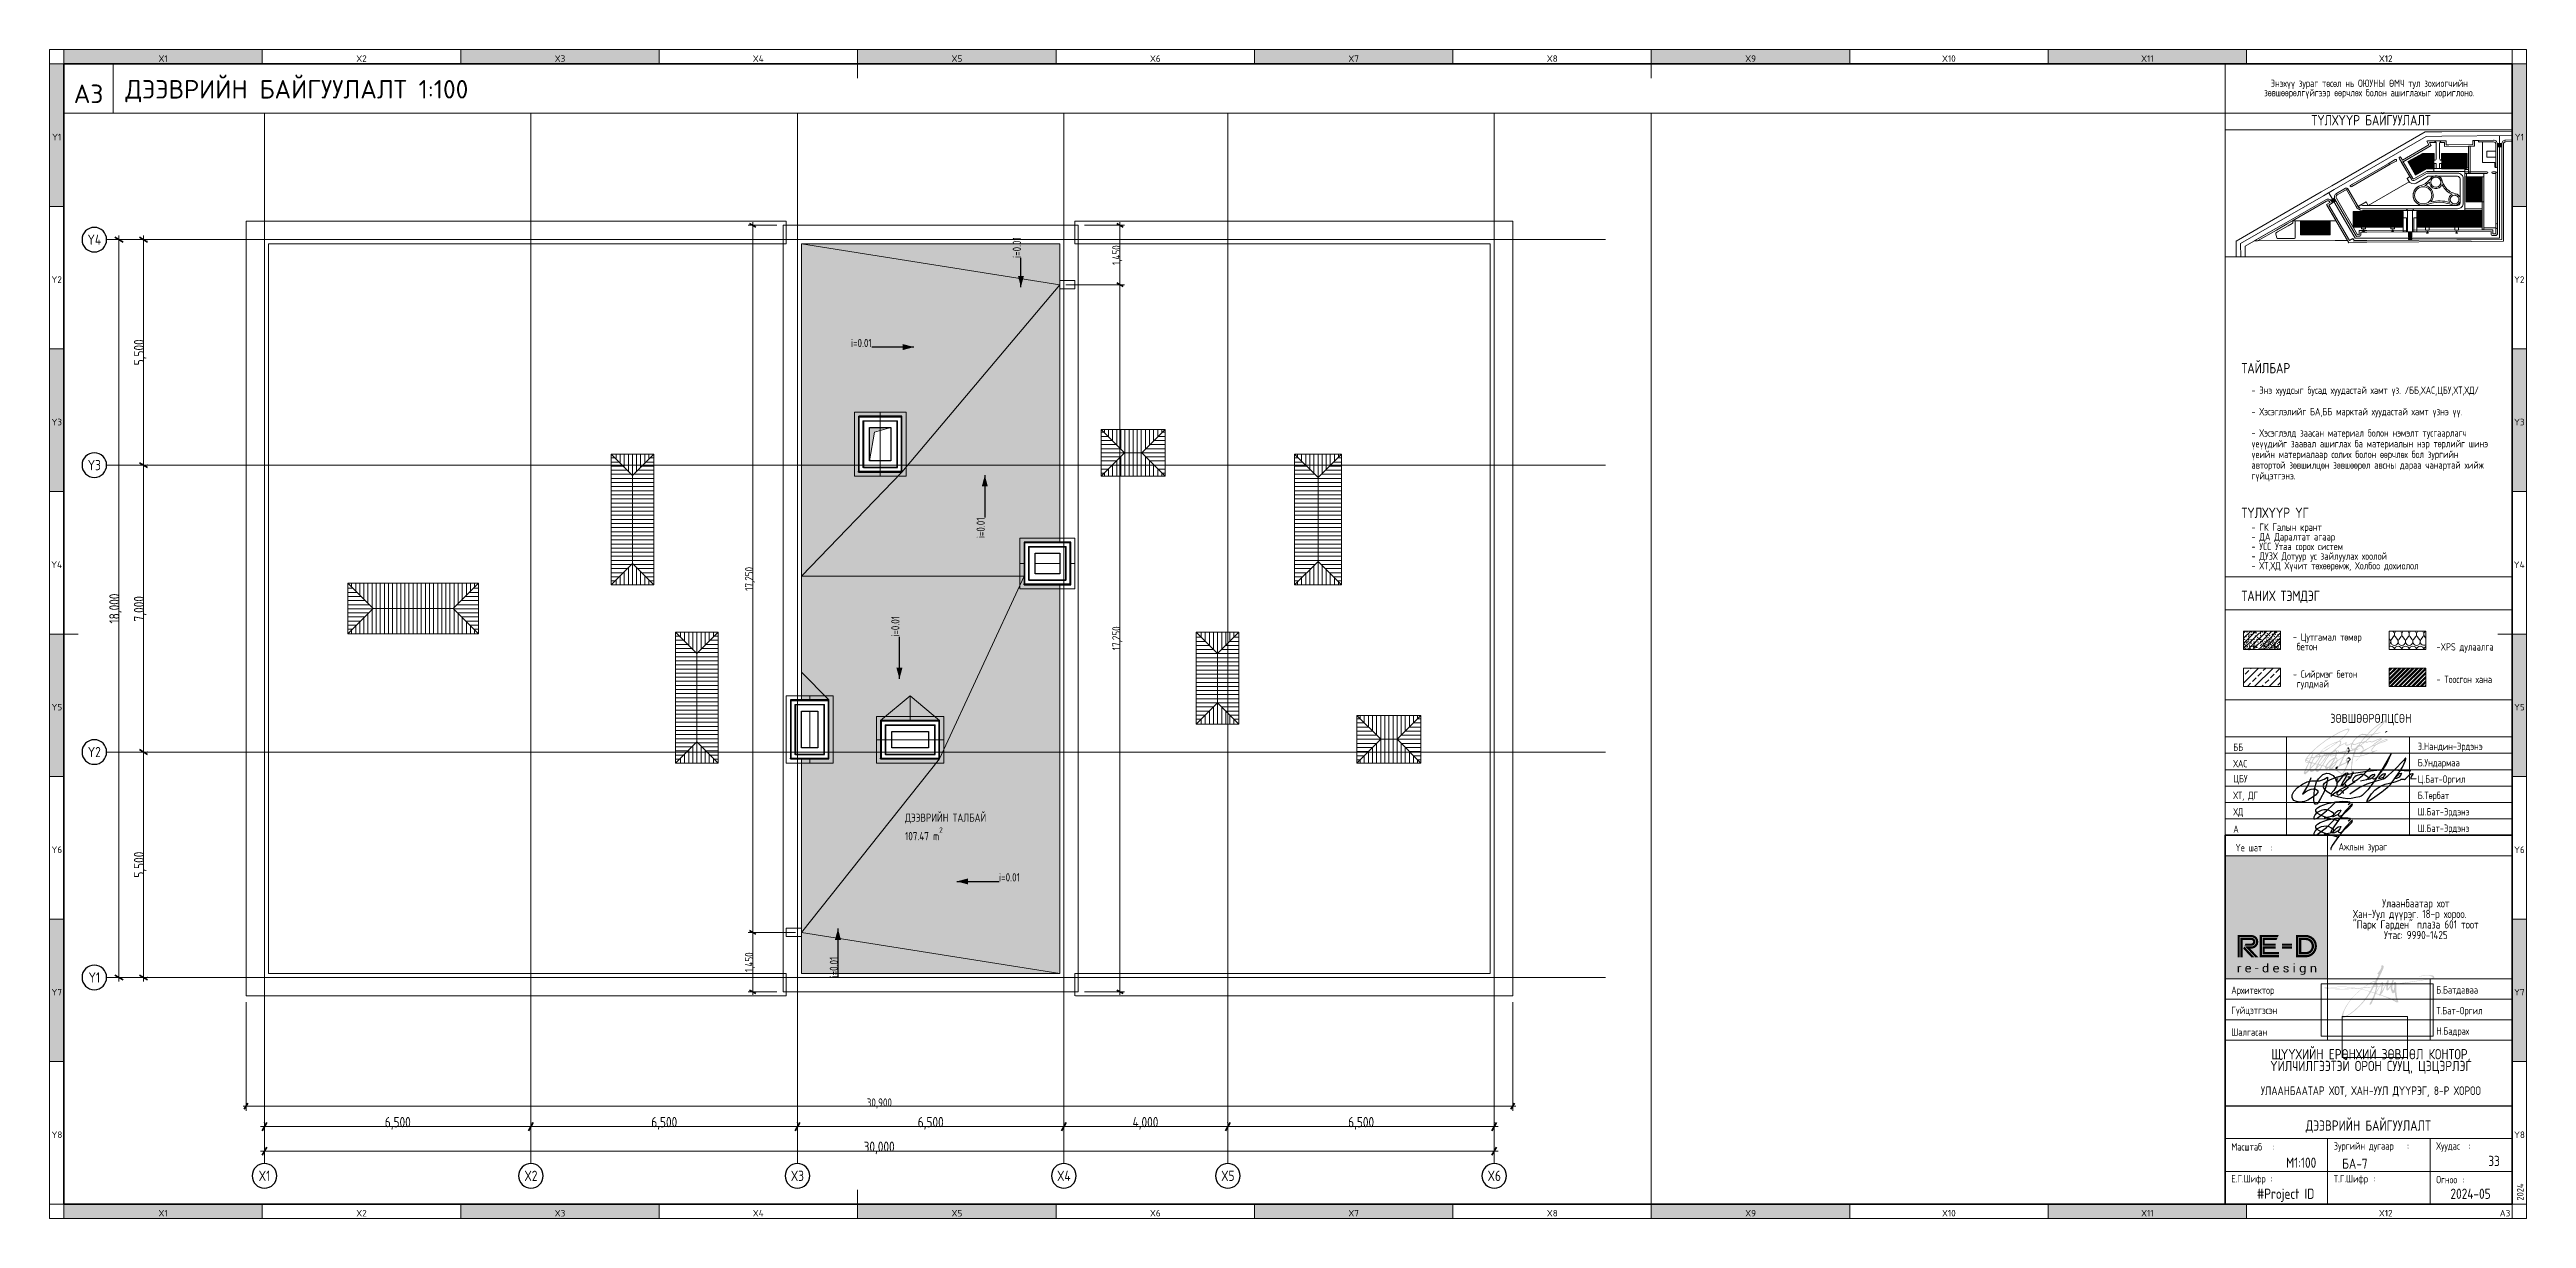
# Paper-space layout 'БА-7 ДЭЭВРИЙН БАЙГУУЛАЛТ' of a CAD drawing. Header units: millimetres. Extents: x 20 to 624, y 6 to 291.
# The model-space entities are those that its viewports show. They can reach past a viewport. Long polylines and large blocks are cut down to what shows.
import ezdxf
from ezdxf.enums import TextEntityAlignment as Align

# ---------------------------------------------------------------- set-up
doc = ezdxf.new("R2010")
doc.units = ezdxf.units.MM
doc.header["$MEASUREMENT"] = 0
doc.header["$XCLIPFRAME"] = 0
doc.set_wipeout_variables(frame=1)
for name, pattern in [('Double Dashed', [1093.611073, 529.166651, -211.666656, 141.111112, -211.666656]), ('Hidden Line', [317.5, 211.666667, -105.833333]), ('Wipeout_Contour', [1000, 0, -1000])]:
    doc.linetypes.add(name, pattern=pattern)
for name, color, linetype in [('00 Үндсэн байгуулалт', 7, 'Continuous'), ('CONCEPT_БА-51 (9)_3_Drawing & Figure', 7, 'Continuous'), ('Dimensioning - Detail', 7, 'Continuous'), ('Dimensioning - General', 7, 'Continuous'), ('Drawing & Figure', 7, 'Continuous'), ('Finish - Ceiling', 7, 'Continuous'), ('RENDER_REAL (5)_1_00 ET', 7, 'Continuous'), ('RENDER_REAL (5)_1_Drawing & Figure', 7, 'Continuous'), ('Shell - Roof', 7, 'Continuous'), ('Structural - Bearing', 7, 'Continuous'), ('Structural - Grid', 7, 'Continuous'), ('Structural - Stair & Railing', 7, 'Continuous')]:
    doc.layers.add(name, color=color, linetype=linetype)
doc.layers.add('NonPlottable_Drawing & Figure', color=7, linetype='Continuous', plot=False)
doc.styles.add('GENERATED_STYLE_2', font='')
doc.styles.add('GENERATED_STYLE_3', font='', dxfattribs={"width": 0.8})
doc.styles.get('GENERATED_STYLE_2').set_extended_font_data('ISOCPEUR MON')
doc.styles.get('GENERATED_STYLE_3').set_extended_font_data('ISOCPEUR MON')
doc.dimstyles.new('GENERATED_STYLE__2', dxfattribs={"dimtxt": 250, "dimasz": 152, "dimexe": 0.18, "dimexo": 0.0625, "dimgap": 0, "dimtad": 1, "dimdec": 0, "dimzin": 0, "dimdsep": 46, "dimtxsty": 'GENERATED_STYLE_3', "dimblk": 'ARROWHEAD_2', "dimblk1": 'ARROWHEAD_2', "dimblk2": 'ARROWHEAD_2', "dimcen": 0.09, "dimse1": 1, "dimse2": 1, "dimclrd": 13, "dimclre": 13, "dimclrt": 13, "dimadec": 0, "dimazin": 0, "dimtfac": 1, "dimtdec": 4, "dimtmove": 0, "dimatfit": 3, "dimfxl": 1, "dimtolj": 1, "dimtzin": 0, "dimarcsym": 0})
doc.dimstyles.new('GENERATED_STYLE__3', dxfattribs={"dimtxt": 200, "dimasz": 114, "dimexe": 0.18, "dimexo": 150, "dimgap": 0, "dimtad": 1, "dimdec": 0, "dimzin": 0, "dimdsep": 46, "dimtxsty": 'GENERATED_STYLE_3', "dimblk": 'ARROWHEAD_2', "dimblk1": 'ARROWHEAD_2', "dimblk2": 'ARROWHEAD_2', "dimcen": 0.09, "dimclrd": 13, "dimclre": 13, "dimclrt": 13, "dimadec": 0, "dimazin": 0, "dimtfac": 1, "dimtdec": 4, "dimtmove": 0, "dimatfit": 3, "dimfxl": 1, "dimtolj": 1, "dimtzin": 0, "dimarcsym": 0})
doc.dimstyles.new('GENERATED_STYLE__4', dxfattribs={"dimtxt": 0.18, "dimasz": 273.6, "dimexe": 0.18, "dimexo": 0.0625, "dimgap": 0, "dimtad": 0, "dimtih": 1, "dimtoh": 1, "dimdec": 4, "dimzin": 0, "dimdsep": 46, "dimcen": 0.09, "dimadec": 0, "dimazin": 0, "dimtfac": 1, "dimtdec": 4, "dimtmove": 0, "dimatfit": 3, "dimldrblk": 'ARROWHEAD_5', "dimfxl": 1, "dimtolj": 1, "dimtzin": 0, "dimarcsym": 0})
picture_1 = doc.add_image_def('image2.jpg', size_in_pixel=(269, 574))
picture_2 = doc.add_image_def('image1.png', size_in_pixel=(6400, 8533))

psp = doc.layouts.new('БА-7 ДЭЭВРИЙН БАЙГУУЛАЛТ')

# ---------------------------------------------------------------- texts
at = {"layer": 'Drawing & Figure', "color": 7, "linetype": 'Continuous', "lineweight": 35}
for s, insert, char_height, attachment_point, style in [('\\A1;{\\pql;\\fISOCPEUR MON|b0|i0|c0|p0;\\W1.000000;ДЭЭВРИЙН БАЙГУУЛАЛТ\\fISOCPEUR MON|b0|i0|c0|p0;\\W1.000000; \\fISOCPEUR MON|b0|i0|c0|p0;\\W1.000000;1:100}', (38.37, 278.22), 4.5, 7, 'GENERATED_STYLE_2'), ('\\A1;{\\pql;\\fISOCPEUR MON|b0|i0|c0|p0;\\W1.000000;X1}', (46.45, 288.08), 1.6, 7, 'GENERATED_STYLE_2'), ('\\A1;{\\pql;\\fISOCPEUR MON|b0|i0|c0|p0;\\W1.000000;X2}', (94.7, 288.08), 1.6, 7, 'GENERATED_STYLE_2'), ('\\A1;{\\pql;\\fISOCPEUR MON|b0|i0|c0|p0;\\W1.000000;X3}', (143.1, 288.08), 1.6, 7, 'GENERATED_STYLE_2'), ('\\A1;{\\pql;\\fISOCPEUR MON|b0|i0|c0|p0;\\W1.000000;X4}', (191.42, 288.08), 1.6, 7, 'GENERATED_STYLE_2'), ('\\A1;{\\pql;\\fISOCPEUR MON|b0|i0|c0|p0;\\W1.000000;X5}', (239.91, 288.08), 1.6, 7, 'GENERATED_STYLE_2'), ('\\A1;{\\pql;\\fISOCPEUR MON|b0|i0|c0|p0;\\W1.000000;X6}', (288.31, 288.08), 1.6, 7, 'GENERATED_STYLE_2'), ('\\A1;{\\pql;\\fISOCPEUR MON|b0|i0|c0|p0;\\W1.000000;X7}', (336.71, 288.08), 1.6, 7, 'GENERATED_STYLE_2'), ('\\A1;{\\pql;\\fISOCPEUR MON|b0|i0|c0|p0;\\W1.000000;X8}', (385.12, 288.08), 1.6, 7, 'GENERATED_STYLE_2'), ('\\A1;{\\pql;\\fISOCPEUR MON|b0|i0|c0|p0;\\W1.000000;X9}', (433.52, 288.08), 1.6, 7, 'GENERATED_STYLE_2'), ('\\A1;{\\pql;\\fISOCPEUR MON|b0|i0|c0|p0;\\W1.000000;X10}', (481.52, 288.08), 1.6, 7, 'GENERATED_STYLE_2'), ('\\A1;{\\pql;\\fISOCPEUR MON|b0|i0|c0|p0;\\W1.000000;X11}', (530.09, 288.08), 1.6, 7, 'GENERATED_STYLE_2'), ('\\A1;{\\pql;\\fISOCPEUR MON|b0|i0|c0|p0;\\W1.000000;X12}', (588.1, 288.08), 1.6, 7, 'GENERATED_STYLE_2'), ('\\A1;{\\pql;\\fISOCPEUR MON|b0|i0|c0|p0;\\W1.000000;A3}', (25.78, 278.04), 4.5, 7, 'GENERATED_STYLE_2'), ('\\A1;{\\pqc;\\fISOCPEUR MON|b0|i0|c0|p0;\\W0.800000;ТҮЛХҮҮР БАЙГУУЛАЛТ}', (586.19, 272.6), 2.5, 8, 'GENERATED_STYLE_3'), ('\\A1;{\\pql;\\fISOCPEUR MON|b0|i0|c0|p0;\\W1.000000;Y1}', (20.5, 268.94), 1.6, 7, 'GENERATED_STYLE_2'), ('\\A1;{\\pql;\\fISOCPEUR MON|b0|i0|c0|p0;\\W1.000000;Y1}', (621.23, 268.94), 1.6, 7, 'GENERATED_STYLE_2'), ('\\A1;{\\pql;\\fISOCPEUR MON|b0|i0|c0|p0;\\W1.000000;Y2}', (20.34, 234.17), 1.6, 7, 'GENERATED_STYLE_2'), ('\\A1;{\\pql;\\fISOCPEUR MON|b0|i0|c0|p0;\\W1.000000;Y2}', (621.07, 234.17), 1.6, 7, 'GENERATED_STYLE_2'), ('\\A1;{\\pql;\\fISOCPEUR MON|b0|i0|c0|p0;\\W1.000000;Y3}', (20.34, 199.4), 1.6, 7, 'GENERATED_STYLE_2'), ('\\A1;{\\pql;\\fISOCPEUR MON|b0|i0|c0|p0;\\W1.000000;Y3}', (621.07, 199.4), 1.6, 7, 'GENERATED_STYLE_2'), ('\\A1;{\\pql;\\fISOCPEUR MON|b0|i0|c0|p0;\\W1.000000;Y4}', (20.26, 164.62), 1.6, 7, 'GENERATED_STYLE_2'), ('\\A1;{\\pql;\\fISOCPEUR MON|b0|i0|c0|p0;\\W1.000000;Y4}', (620.99, 164.62), 1.6, 7, 'GENERATED_STYLE_2'), ('\\A1;{\\pql;\\fISOCPEUR MON|b0|i0|c0|p0;\\W1.000000;Y5}', (20.34, 129.85), 1.6, 7, 'GENERATED_STYLE_2'), ('\\A1;{\\pql;\\fISOCPEUR MON|b0|i0|c0|p0;\\W1.000000;Y5}', (621.07, 129.85), 1.6, 7, 'GENERATED_STYLE_2'), ('\\A1;{\\pql;\\fISOCPEUR MON|b0|i0|c0|p0;\\W0.800000;Үе шат}', (553.1, 95.48), 1.8, 7, 'GENERATED_STYLE_3'), ('\\A1;{\\pql;\\fISOCPEUR MON|b0|i0|c0|p0;\\W0.800000;Ажлын зураг}', (578.27, 95.21), 1.8, 7, 'GENERATED_STYLE_3'), ('\\A1;{\\pql;\\fISOCPEUR MON|b0|i0|c0|p0;\\W1.000000;Y6}', (20.34, 95.07), 1.6, 7, 'GENERATED_STYLE_2'), ('\\A1;{\\pql;\\fISOCPEUR MON|b0|i0|c0|p0;\\W0.800000;:}', (561.72, 95.48), 1.8, 7, 'GENERATED_STYLE_3'), ('\\A1;{\\pql;\\fISOCPEUR MON|b0|i0|c0|p0;\\W1.000000;Y6}', (621.07, 95.07), 1.6, 7, 'GENERATED_STYLE_2'), ('\\A1;{\\pql;\\fISOCPEUR MON|b0|i0|c0|p0;\\W1.000000;Y7}', (20.34, 60.3), 1.6, 7, 'GENERATED_STYLE_2'), ('\\A1;{\\pql;\\fISOCPEUR MON|b0|i0|c0|p0;\\W0.800000;Архитектор}', (552.09, 60.21), 1.8, 7, 'GENERATED_STYLE_3'), ('\\A1;{\\pql;\\fISOCPEUR MON|b0|i0|c0|p0;\\W0.800000;Б.Батдаваа}', (602.1, 60.48), 1.8, 7, 'GENERATED_STYLE_3'), ('\\A1;{\\pql;\\fISOCPEUR MON|b0|i0|c0|p0;\\W1.000000;Y7}', (621.07, 60.3), 1.6, 7, 'GENERATED_STYLE_2'), ('\\A1;{\\pql;\\fISOCPEUR MON|b0|i0|c0|p0;\\W0.800000;Гүйцэтгэсэн}', (552.09, 55.26), 1.8, 7, 'GENERATED_STYLE_3'), ('\\A1;{\\pql;\\fISOCPEUR MON|b0|i0|c0|p0;\\W0.800000;Т\\fISOCPEUR MON|b0|i0|c0|p0;\\W0.800000;.\\fISOCPEUR MON|b0|i0|c0|p0;\\W0.800000;Бат-Оргил}', (602.1, 55.23), 1.8, 7, 'GENERATED_STYLE_3'), ('\\A1;{\\pql;\\fISOCPEUR MON|b0|i0|c0|p0;\\W0.800000;Шалгасан}', (552.09, 50.48), 1.8, 7, 'GENERATED_STYLE_3'), ('\\A1;{\\pql;\\fISOCPEUR MON|b0|i0|c0|p0;\\W0.800000;Н\\fISOCPEUR MON|b0|i0|c0|p0;\\W0.800000;.\\fISOCPEUR MON|b0|i0|c0|p0;\\W0.800000;Бадрах}', (602.1, 50.23), 1.8, 7, 'GENERATED_STYLE_3'), ('\\A1;{\\pqc;\\fISOCPEUR MON|b0|i0|c0|p0;\\W0.800000;УЛААНБААТАР ХОТ, ХАН-УУЛ ДҮҮРЭГ, \\fISOCPEUR MON|b0|i0|c0|p0;\\W0.800000;8\\fISOCPEUR MON|b0|i0|c0|p0;\\W0.800000;-Р ХОРОО}', (586.14, 35.54), 2.1, 8, 'GENERATED_STYLE_3'), ('\\A1;{\\pqc;\\fISOCPEUR MON|b0|i0|c0|p0;\\W0.800000;ДЭЭВРИЙН БАЙГУУЛАЛТ}', (585.52, 26.8), 2.5, 8, 'GENERATED_STYLE_3'), ('\\A1;{\\pql;\\fISOCPEUR MON|b0|i0|c0|p0;\\W1.000000;Y8}', (20.34, 25.53), 1.6, 7, 'GENERATED_STYLE_2'), ('\\A1;{\\pql;\\fISOCPEUR MON|b0|i0|c0|p0;\\W0.800000;Масштаб}', (552.09, 22.48), 1.8, 7, 'GENERATED_STYLE_3'), ('\\A1;{\\pql;\\fISOCPEUR MON|b0|i0|c0|p0;\\W0.800000;Зургийн дугаар}', (577.1, 22.21), 1.8, 7, 'GENERATED_STYLE_3'), ('\\A1;{\\pql;\\fISOCPEUR MON|b0|i0|c0|p0;\\W0.800000;Хуудас}', (602.1, 22.21), 1.8, 7, 'GENERATED_STYLE_3'), ('\\A1;{\\pql;\\fISOCPEUR MON|b0|i0|c0|p0;\\W1.000000;Y8}', (621.07, 25.53), 1.6, 7, 'GENERATED_STYLE_2'), ('\\A1;{\\pql;\\fISOCPEUR MON|b0|i0|c0|p0;\\W0.800000;:}', (562.15, 22.48), 1.8, 7, 'GENERATED_STYLE_3'), ('\\A1;{\\pql;\\fISOCPEUR MON|b0|i0|c0|p0;\\W0.800000;М\\fISOCPEUR MON|b0|i0|c0|p0;\\W0.800000;1:100}', (565.45, 18.27), 2.5, 7, 'GENERATED_STYLE_3'), ('\\A1;{\\pql;\\fISOCPEUR MON|b0|i0|c0|p0;\\W0.800000;:}', (594.97, 22.75), 1.8, 7, 'GENERATED_STYLE_3'), ('\\A1;{\\pql;\\fISOCPEUR MON|b0|i0|c0|p0;\\W0.800000;:}', (610, 22.75), 1.8, 7, 'GENERATED_STYLE_3'), ('\\A1;{\\pql;\\fISOCPEUR MON|b0|i0|c0|p0;\\W0.800000;33}', (614.79, 18.68), 2.5, 7, 'GENERATED_STYLE_3'), ('\\A1;{\\pql;\\fISOCPEUR MON|b0|i0|c0|p0;\\W0.800000;Е.Г.Шифр}', (552.09, 14.21), 1.8, 7, 'GENERATED_STYLE_3'), ('\\A1;{\\pql;\\fISOCPEUR MON|b0|i0|c0|p0;\\W0.800000;:}', (561.62, 14.75), 1.8, 7, 'GENERATED_STYLE_3'), ('\\A1;{\\pql;\\fISOCPEUR MON|b0|i0|c0|p0;\\W0.800000;Т.Г.Шифр}', (577.1, 14.21), 1.8, 7, 'GENERATED_STYLE_3'), ('\\A1;{\\pql;\\fISOCPEUR MON|b0|i0|c0|p0;\\W0.800000;:}', (586.8, 14.75), 1.8, 7, 'GENERATED_STYLE_3'), ('\\A1;{\\pql;\\fISOCPEUR MON|b0|i0|c0|p0;\\W0.800000;Огноо}', (602.1, 14.48), 1.8, 7, 'GENERATED_STYLE_3'), ('\\A1;{\\pql;\\fISOCPEUR MON|b0|i0|c0|p0;\\W0.800000;2024-0\\fISOCPEUR MON|b0|i0|c0|p0;\\W0.800000;5}', (605.56, 10.68), 2.5, 7, 'GENERATED_STYLE_3'), ('\\A1;{\\pql;\\fISOCPEUR MON|b0|i0|c0|p0;\\W0.800000;:}', (608.56, 14.48), 1.8, 7, 'GENERATED_STYLE_3'), ('\\A1;{\\pql;\\fISOCPEUR MON|b0|i0|c0|p0;\\W1.000000;X1}', (46.45, 6.39), 1.6, 7, 'GENERATED_STYLE_2'), ('\\A1;{\\pql;\\fISOCPEUR MON|b0|i0|c0|p0;\\W1.000000;X2}', (94.7, 6.39), 1.6, 7, 'GENERATED_STYLE_2'), ('\\A1;{\\pql;\\fISOCPEUR MON|b0|i0|c0|p0;\\W1.000000;X3}', (143.1, 6.39), 1.6, 7, 'GENERATED_STYLE_2'), ('\\A1;{\\pql;\\fISOCPEUR MON|b0|i0|c0|p0;\\W1.000000;X4}', (191.42, 6.39), 1.6, 7, 'GENERATED_STYLE_2'), ('\\A1;{\\pql;\\fISOCPEUR MON|b0|i0|c0|p0;\\W1.000000;X5}', (239.91, 6.39), 1.6, 7, 'GENERATED_STYLE_2'), ('\\A1;{\\pql;\\fISOCPEUR MON|b0|i0|c0|p0;\\W1.000000;X6}', (288.31, 6.39), 1.6, 7, 'GENERATED_STYLE_2'), ('\\A1;{\\pql;\\fISOCPEUR MON|b0|i0|c0|p0;\\W1.000000;X7}', (336.71, 6.39), 1.6, 7, 'GENERATED_STYLE_2'), ('\\A1;{\\pql;\\fISOCPEUR MON|b0|i0|c0|p0;\\W1.000000;X8}', (385.12, 6.39), 1.6, 7, 'GENERATED_STYLE_2'), ('\\A1;{\\pql;\\fISOCPEUR MON|b0|i0|c0|p0;\\W1.000000;X9}', (433.52, 6.39), 1.6, 7, 'GENERATED_STYLE_2'), ('\\A1;{\\pql;\\fISOCPEUR MON|b0|i0|c0|p0;\\W1.000000;X10}', (481.52, 6.39), 1.6, 7, 'GENERATED_STYLE_2'), ('\\A1;{\\pql;\\fISOCPEUR MON|b0|i0|c0|p0;\\W1.000000;X11}', (530.09, 6.39), 1.6, 7, 'GENERATED_STYLE_2'), ('\\A1;{\\pql;\\fISOCPEUR MON|b0|i0|c0|p0;\\W1.000000;X12}', (588.1, 6.39), 1.6, 7, 'GENERATED_STYLE_2'), ('\\A1;{\\pql;\\fISOCPEUR MON|b0|i0|c0|p0;\\W1.000000;A3}', (617.57, 6.39), 1.6, 7, 'GENERATED_STYLE_2')]:
    psp.add_mtext(s, dxfattribs=dict(at, insert=insert, char_height=char_height, attachment_point=attachment_point, style=style))
at = {"layer": 'Drawing & Figure', "color": 7, "linetype": 'Continuous', "lineweight": 13, "char_height": 1.8, "style": 'GENERATED_STYLE_3'}
for s, insert, attachment_point, line_spacing_factor in [('\\A1;{\\pqc;\\fISOCPEUR MON|b0|i0|c0|p0;\\W0.800000;Энэхүү зураг төсөл нь \\fISOCPEUR MON|b0|i0|c0|p0;\\W0.800000;ОЮУНЫ ӨМЧ тул зохиогчийн\\P\\pqc;\\fISOCPEUR MON|b0|i0|c0|p0;\\W0.800000;зөвшөөрөлгүйгээр өөрчлөх болон ашиглахыг хориглоно.}', (585.76, 281.45), 5, 0.763834), ('\\A1;{\\pql;\\fISOCPEUR MON|b0|i0|c0|p0;\\W0.800000;- ГК \\fISOCPEUR MON|b0|i0|c0|p0;\\H1.012755x;\\W0.800000;Галын кран\\fISOCPEUR MON|b0|i0|c0|p0;\\H0.987406x;\\W0.800000;т\\P\\pql;\\fISOCPEUR MON|b0|i0|c0|p0;\\H1.012755x;\\W0.800000;- ДА Даралтат агаар\\P\\pql;\\fISOCPEUR MON|b0|i0|c0|p0;\\H0.987406x;\\W0.800000;- \\fISOCPEUR MON|b0|i0|c0|p0;\\H1.012755x;\\W0.800000;УСС Утаа сорох систем\\P\\pql;\\fISOCPEUR MON|b0|i0|c0|p0;\\W0.800000;- ДУЗХ Дотуур ус зайлуулах хоолой\\P\\pql;\\fISOCPEUR MON|b0|i0|c0|p0;\\H0.987406x;\\W0.800000;- \\fISOCPEUR MON|b0|i0|c0|p0;\\H1.012755x;\\W0.800000;ХТ,ХД Хүчит төхөөрөмж, Холбоо дохиолол}', (557.01, 163.7), 7, 0.773519), ('\\A1;{\\pql;\\fISOCPEUR MON|b0|i0|c0|p0;\\W0.800000;- Цутгамал төмөр\\P\\pql;\\fISOCPEUR MON|b0|i0|c0|p0;\\H1.013321x;\\W0.800000; бетон}', (567.11, 144.51), 7, 0.775984), ('\\A1;{\\pql;\\fISOCPEUR MON|b0|i0|c0|p0;\\W0.800000;- Сийрмэг бетон\\P\\pql;\\fISOCPEUR MON|b0|i0|c0|p0;\\H1.013321x;\\W0.800000; гулдмай}', (567.11, 134.97), 7, 0.775701)]:
    psp.add_mtext(s, dxfattribs=dict(at, insert=insert, attachment_point=attachment_point, line_spacing_factor=line_spacing_factor))
at = {"layer": 'Drawing & Figure', "color": 7, "linetype": 'Continuous', "lineweight": 13, "style": 'GENERATED_STYLE_3'}
for s, insert, char_height, attachment_point in [('\\A1;{\\pql;\\fISOCPEUR MON|b0|i0|c0|p0;\\W0.800000;ТАЙЛБАР}', (554.58, 212.11), 2.5, 7), ('\\A1;{\\pql;\\fISOCPEUR MON|b0|i0|c0|p0;\\W0.800000;ТҮЛХҮҮР ҮГ}', (554.58, 176.82), 2.5, 7), ('\\A1;{\\pql;\\fISOCPEUR MON|b0|i0|c0|p0;\\W0.800000;ТАНИХ ТЭМДЭГ}', (554.58, 156.05), 2.5, 7), ('\\A1;{\\pql;\\fISOCPEUR MON|b0|i0|c0|p0;\\W0.800000;- \\fISOCPEUR MON|b0|i0|c0|p0;\\W0.800000;Тоосгон хана}', (602.15, 136.55), 1.8, 7), ('\\A1;{\\pql;\\fISOCPEUR MON|b0|i0|c0|p0;\\W0.800000;ЗӨВШӨӨРӨЛЦСӨН}', (576.27, 126.22), 2.2, 7), ('\\A1;{\\pql;\\fISOCPEUR MON|b0|i0|c0|p0;\\W0.800000;ББ}', (552.58, 119.98), 1.8, 7), ('\\A1;{\\pql;\\fISOCPEUR MON|b0|i0|c0|p0;\\W0.800000;Э.Нандин-Эрдэнэ}', (597.58, 119.71), 1.8, 7), ('\\A1;{\\pql;\\fISOCPEUR MON|b0|i0|c0|p0;\\W0.800000;ХАС}', (552.58, 115.98), 1.8, 7), ('\\A1;{\\pql;\\fISOCPEUR MON|b0|i0|c0|p0;\\W0.800000;Б.Ундармаа}', (597.58, 115.71), 1.8, 7), ('\\A1;{\\pql;\\fISOCPEUR MON|b0|i0|c0|p0;\\W0.800000;ХТ, ДГ}', (552.58, 107.8), 1.8, 7), ('\\A1;{\\pql;\\fISOCPEUR MON|b0|i0|c0|p0;\\W0.800000;ЦБУ}', (552.58, 111.8), 1.8, 7), ('\\A1;{\\pql;\\fISOCPEUR MON|b0|i0|c0|p0;\\W0.800000;Ц.Бат-Оргил}', (597.58, 111.71), 1.8, 7), ('\\A1;{\\pql;\\fISOCPEUR MON|b0|i0|c0|p0;\\W0.800000;Б.Т\\fISOCPEUR MON|b0|i0|c0|p0;\\W0.800000;өрбат}', (597.58, 107.73), 1.8, 7), ('\\A1;{\\pql;\\fISOCPEUR MON|b0|i0|c0|p0;\\W0.800000;ХД}', (552.58, 103.85), 1.8, 7), ('\\A1;{\\pql;\\fISOCPEUR MON|b0|i0|c0|p0;\\W0.800000;Ш.Бат-Эрдэнэ}', (597.58, 103.73), 1.8, 7), ('\\A1;{\\pql;\\fISOCPEUR MON|b0|i0|c0|p0;\\W0.800000;A}', (552.58, 99.98), 1.8, 7), ('\\A1;{\\pql;\\fISOCPEUR MON|b0|i0|c0|p0;\\W0.800000;Ш.Бат-Эрдэнэ}', (597.58, 99.73), 1.8, 7), ('\\A1;{\\pqr;\\fISOCPEUR MON|b0|i0|c0|p0;\\W0.800000;БА-7}', (585.34, 18.03), 2.5, 9), ('\\A1;{\\pql;\\fISOCPEUR MON|b0|i0|c0|p0;\\W0.800000;#Project ID}', (558.33, 9.93), 2.5, 7)]:
    psp.add_mtext(s, dxfattribs=dict(at, insert=insert, char_height=char_height, attachment_point=attachment_point))
at = {"layer": 'Drawing & Figure', "color": 7, "linetype": 'Continuous', "lineweight": 13, "insert": (557.01, 185.68), "char_height": 1.8, "width": 57.6276, "attachment_point": 7, "line_spacing_factor": 0.868604, "style": 'GENERATED_STYLE_3'}
psp.add_mtext('\\A1;{\\pql;\\fISOCPEUR MON|b0|i0|c0|p0;\\W0.800000;- Энэ хуудсыг бусад хуудастай хамт үз.\\fISOCPEUR MON|b0|i0|c0|p0;\\W0.800000; \\fISOCPEUR MON|b0|i0|c0|p0;\\W0.800000;/ББ,ХАС,ЦБУ,ХТ,ХД/\\P\\pql;\\fISOCPEUR MON|b0|i0|c0|p0;\\W0.800000;\\P\\pql;\\fISOCPEUR MON|b0|i0|c0|p0;\\W0.800000;- Хэсэглэлийг БА,ББ марктай хуудастай хамт үзнэ үү.\\P\\pql;\\fISOCPEUR MON|b0|i0|c0|p0;\\W0.800000;\\P\\pql;\\fISOCPEUR MON|b0|i0|c0|p0;\\W0.800000;- Хэсэглэлд заасан материал болон нэмэлт тусгаарлагч үеүүдийг заавал ашиглах ба \\fISOCPEUR MON|b0|i0|c0|p0;\\W0.800000;материалын нэр төрлийг шинэ үеийн материалаар солих болон өөрчлөх бол зургийн автортой зөвшилцөн зөвшөөрөл авсны дараа чанартай хийж гүйцэтгэнэ.}', dxfattribs=at)
at = {"layer": 'Drawing & Figure', "color": 7, "linetype": 'Continuous', "lineweight": 35, "attachment_point": 8, "style": 'GENERATED_STYLE_3'}
for s, insert, char_height, line_spacing_factor in [('\\A1;{\\pqc;\\fISOCPEUR MON|b0|i0|c0|p0;\\W0.800000;Улаанбаатар хот\\P\\pql;\\fISOCPEUR MON|b0|i0|c0|p0;\\W0.800000;Хан-Уул дүүрэг. 18-р хороо.\\P\\pql;\\fISOCPEUR MON|b0|i0|c0|p0;\\W0.800000;"Парк Гарден" плаза 601 тоот\\P\\pqc;\\fISOCPEUR MON|b0|i0|c0|p0;\\W0.800000;Утас: 9990\\fISOCPEUR MON|b0|i0|c0|p0;\\W0.800000;-\\fISOCPEUR MON|b0|i0|c0|p0;\\W0.800000;1425}', (597.1, 74.05), 2, 0.774194), ('\\A1;{\\pqc;\\fISOCPEUR MON|b0|i0|c0|p0;\\W0.800000;ШҮҮХИЙН ЕРӨНХИЙ ЗӨВЛӨЛ КОНТОР, \\P\\pqc;\\fISOCPEUR MON|b0|i0|c0|p0;\\W0.800000;ҮЙЛЧИЛГЭЭТЭЙ ОРОН СУУЦ, ЦЭЦЭРЛЭГ}', (586.14, 41.18), 2.5, 0.690201)]:
    psp.add_mtext(s, dxfattribs=dict(at, insert=insert, char_height=char_height, line_spacing_factor=line_spacing_factor))
at = {"layer": 'Drawing & Figure', "color": 7, "linetype": 'Continuous', "lineweight": 35, "insert": (623.38, 10.28), "char_height": 1.6, "attachment_point": 7, "rotation": 90, "style": 'GENERATED_STYLE_3'}
psp.add_mtext('\\A1;{\\pql;\\fISOCPEUR MON|b0|i0|c0|p0;\\W0.800000;202\\fISOCPEUR MON|b0|i0|c0|p0;\\W0.800000;4}', dxfattribs=at)

msp = doc.modelspace()

# ---------------------------------------------------------------- texts
at = {"layer": '00 Үндсэн байгуулалт', "color": 13, "linetype": 'Continuous', "lineweight": 13, "char_height": 200, "style": 'GENERATED_STYLE_3'}
for s, insert, attachment_point, rotation in [('\\A1;{\\pql;\\fISOCPEUR MON|b0|i0|c0|p0;\\W0.800000;i=0.01}', (1303049.2, 169254), 7, 180), ('\\A1;{\\pql;\\fISOCPEUR MON|b0|i0|c0|p0;\\W0.800000;i=0.01}', (1305480, 163283.8), 7, 270), ('\\A1;{\\pqr;\\fISOCPEUR MON|b0|i0|c0|p0;\\W0.800000;i=0.01}', (1303397.2, 160373.5), 9, 270), ('\\A1;{\\pqr;\\fISOCPEUR MON|b0|i0|c0|p0;\\W0.800000;i=0.01}', (1306156.3, 156216.8), 9, 180)]:
    msp.add_mtext(s, dxfattribs=dict(at, insert=insert, attachment_point=attachment_point, rotation=rotation))
at = {"layer": 'Structural - Bearing', "color": 13, "lineweight": 13, "insert": (1305343.2, 168249), "char_height": 200, "attachment_point": 7, "rotation": 180, "style": 'GENERATED_STYLE_3'}
msp.add_mtext('{\\fISOCPEUR MON|b0|i0|c0|p0;ДЭЭВРИЙН ТАЛБАЙ^M107.47 m{\\H0.66x;\\S2^  ;}}', dxfattribs=at)

# ---------------------------------------------------------------- blocks, each defined once
blk = doc.blocks.new('*X775')
at = {"layer": 'Drawing & Figure', "color": 7, "linetype": 'Continuous', "lineweight": 9}
for p, q in [((590.8, 147.17), (590.58, 147.46)), ((591.16, 147.17), (591.7, 147.89)), ((592.6, 147.17), (592.06, 147.89)), ((592.96, 147.17), (593.5, 147.89)), ((594.4, 147.17), (593.86, 147.89)), ((594.76, 147.17), (595.3, 147.89)), ((596.2, 147.17), (595.66, 147.89)), ((596.56, 147.17), (597.1, 147.89)), ((598, 147.17), (597.46, 147.89)), ((598.36, 147.17), (598.9, 147.89)), ((599.58, 147.46), (599.26, 147.89))]:
    blk.add_line(p, q, dxfattribs=at)
for centre, start, end in [((590.08, 146.63), 303.76348, 36.8699), ((590.98, 144.65), 90, 116.37435), ((591.88, 146.63), 143.1301, 36.8699), ((590.98, 144.65), 2.41769, 90), ((590.98, 148.43), 323.1301, 57.37148), ((592.78, 148.43), 122.62852, 216.8699), ((592.78, 144.65), 90, 177.58231), ((593.68, 146.63), 143.1301, 36.8699), ((592.78, 144.65), 2.41769, 90), ((592.78, 148.43), 323.1301, 57.37148), ((594.58, 148.43), 122.62852, 216.8699), ((594.58, 144.65), 90, 177.58231), ((595.48, 146.63), 143.1301, 36.8699), ((594.58, 144.65), 2.41769, 90), ((594.58, 148.43), 323.1301, 57.37148), ((596.38, 148.43), 122.62852, 216.8699), ((596.38, 144.65), 90, 177.58231), ((597.28, 146.63), 143.1301, 36.8699), ((596.38, 144.65), 2.41769, 90), ((596.38, 148.43), 323.1301, 57.37148), ((598.18, 148.43), 122.62852, 216.8699), ((598.18, 144.65), 90, 177.58231), ((599.08, 146.63), 143.1301, 303.76348), ((598.18, 144.65), 2.41769, 90), ((598.18, 148.43), 323.1301, 57.37148), ((599.98, 148.43), 122.62852, 216.8699), ((599.98, 144.65), 116.37435, 177.58231)]:
    blk.add_arc(centre, 0.9, start, end, dxfattribs=at)
blk = doc.blocks.new('*X776')
at = {"layer": 'Drawing & Figure', "color": 7, "linetype": 'Continuous', "lineweight": 9}
for p, q in [((555.1, 147.45), (556.84, 149.19)), ((555.1, 148.7), (555.59, 149.19)), ((555.1, 149.02), (555.21, 148.82)), ((555.21, 148.82), (555.1, 148.82)), ((555.1, 144.95), (557.57, 147.41)), ((555.1, 146.2), (556.32, 147.41)), ((555.1, 145.68), (555.21, 145.49)), ((555.21, 145.49), (555.1, 145.49)), ((556.09, 144.69), (558.82, 147.41)), ((556.32, 147.41), (556.17, 147.15)), ((556.17, 147.15), (556.47, 147.15)), ((556.32, 147.41), (558.09, 149.19)), ((556.47, 147.15), (556.32, 147.41)), ((557.34, 144.69), (558.82, 146.16)), ((557.41, 148.82), (557.57, 149.08)), ((557.71, 148.82), (557.41, 148.82)), ((557.41, 145.49), (557.57, 145.75)), ((557.71, 145.49), (557.41, 145.49)), ((557.57, 149.08), (557.71, 148.82)), ((557.57, 147.41), (558.82, 148.66)), ((557.57, 145.75), (557.71, 145.49)), ((558.82, 147.15), (558.97, 147.41)), ((558.97, 147.15), (558.82, 147.15)), ((558.97, 148.66), (559.49, 149.19)), ((558.97, 147.41), (560.74, 149.19)), ((558.97, 146.16), (560.22, 147.41)), ((558.97, 144.91), (561.47, 147.41)), ((559.12, 147.15), (558.97, 147.41)), ((558.97, 147.15), (559.12, 147.15)), ((559.99, 144.69), (562.72, 147.41)), ((560.07, 148.82), (560.22, 149.08)), ((560.37, 148.82), (560.07, 148.82)), ((560.07, 145.49), (560.22, 145.75)), ((560.37, 145.49), (560.07, 145.49)), ((560.22, 147.41), (561.99, 149.19)), ((560.22, 149.08), (560.37, 148.82)), ((560.22, 145.75), (560.37, 145.49)), ((561.24, 144.69), (563.97, 147.41)), ((561.47, 147.41), (561.32, 147.15)), ((561.32, 147.15), (561.62, 147.15)), ((561.47, 147.41), (563.24, 149.19)), ((561.62, 147.15), (561.47, 147.41)), ((562.49, 144.69), (564.1, 146.3)), ((562.57, 148.82), (562.72, 149.08)), ((562.87, 148.82), (562.57, 148.82)), ((562.57, 145.49), (562.72, 145.75)), ((562.87, 145.49), (562.57, 145.49)), ((562.72, 149.08), (562.87, 148.82)), ((562.72, 147.41), (564.1, 148.8)), ((562.72, 145.75), (562.87, 145.49)), ((563.74, 144.69), (564.1, 145.05)), ((563.97, 147.41), (563.82, 147.15)), ((563.82, 147.15), (564.1, 147.15)), ((563.97, 147.41), (564.1, 147.55)), ((564.1, 147.18), (563.97, 147.41)), ((558.59, 144.69), (558.82, 144.91))]:
    blk.add_line(p, q, dxfattribs=at)
for p in [(555.15, 145.68), (555.35, 146.35), (555.35, 145.97), (555.37, 147.17), (555.45, 147.81), (555.52, 146.68), (555.6, 145.7), (555.71, 147.89), (555.73, 146.27), (555.89, 145.06), (555.9, 149.01), (555.96, 146.54), (556.02, 145.49), (556.08, 146.55), (556.33, 146.81), (556.35, 147.87), (556.37, 148.27), (556.44, 148.16), (556.5, 145.78), (556.6, 145.53), (556.66, 145.04), (556.88, 146.23), (556.89, 147.15), (556.91, 146.54), (556.92, 148.41), (557.09, 148.98), (557.18, 145.46), (557.26, 148.43), (557.52, 145.21), (557.59, 145.12), (557.61, 147.16), (557.63, 146.54), (557.83, 146.08), (557.85, 145.58), (557.98, 148.02), (557.99, 146.45), (558.1, 148.91), (558.11, 148.73), (558.13, 146.67), (558.23, 145.35), (558.24, 145.23), (558.34, 145.79), (558.36, 147.2), (558.37, 145.24), (558.51, 147.65), (558.58, 146.54), (558.82, 147.41), (558.82, 147.41), (558.82, 147.41), (558.97, 147.41), (558.97, 147.41), (558.97, 147.41), (559.18, 148.59), (559.22, 146.64), (559.23, 148.12), (559.25, 145.77), (559.36, 147.1), (559.38, 145.36), (559.52, 145.98), (559.64, 148.95), (559.68, 146.69), (559.81, 146.28), (559.89, 147.08), (559.92, 145.55), (559.99, 145.07), (560.11, 146.14), (560.13, 148.46), (560.28, 146.67), (560.43, 149.01), (560.52, 146), (560.53, 147.54), (560.54, 148.21), (560.59, 145.61), (560.75, 147.03), (560.78, 146.77), (560.79, 146.54), (560.8, 145.04), (560.87, 148.59), (561.04, 145.99), (561.05, 147.61), (561.09, 145.13), (561.11, 146.32), (561.27, 145.58), (561.32, 146.66), (561.42, 147.03), (561.48, 148.07), (561.56, 146.51), (561.56, 145.09), (561.69, 145.96), (561.73, 149), (561.82, 145.82), (561.92, 147.56), (561.93, 145.1), (562.01, 146.54), (562.02, 147.03), (562.07, 148.35), (562.16, 149.14), (562.22, 146.22), (562.23, 145.15), (562.3, 148.47), (562.35, 146.83), (562.47, 146.48), (562.51, 145.46), (562.56, 147.93), (562.59, 149.15), (562.63, 145.76), (562.65, 145.92), (562.7, 145.14), (562.76, 146.17), (562.81, 146.03), (562.87, 148.41), (562.98, 149.12), (562.98, 147.04), (563.05, 146.64), (563.14, 148.91), (563.21, 145.08), (563.3, 146.15), (563.39, 147.21), (563.43, 145.62), (563.45, 148.37), (563.55, 145.34), (563.64, 146.43), (563.73, 147.88), (563.88, 146.73), (563.93, 146.35), (563.95, 145.95), (555.39, 144.79), (555.49, 144.95), (556.37, 144.71), (556.79, 144.73), (557.11, 144.72), (557.11, 144.72), (558.05, 144.76), (559.58, 144.92), (561.46, 144.9), (561.47, 144.79), (562.2, 144.75), (562.51, 144.72), (563.48, 144.89)]:
    blk.add_point(p, dxfattribs=at)
blk = doc.blocks.new('*X706', base_point=(1270095.8, 74950.7))
at = {"layer": 'Shell - Roof', "color": 7, "linetype": 'Continuous', "lineweight": 5}
for p, q in [((1315844.3, 163121.4), (1315844.3, 163216.4)), ((1315844.3, 163121.4), (1315844.3, 163216.4)), ((1315944.3, 163102), (1315944.3, 163216.4)), ((1315944.3, 163102), (1315944.3, 163216.4)), ((1316044.3, 163102), (1316044.3, 163216.4)), ((1316044.3, 163102), (1316044.3, 163216.4)), ((1316144.3, 163102), (1316144.3, 163216.4)), ((1316144.3, 163102), (1316144.3, 163216.4)), ((1316244.3, 163102), (1316244.3, 163216.4)), ((1316244.3, 163102), (1316244.3, 163216.4)), ((1316344.3, 163102), (1316344.3, 163216.4)), ((1316344.3, 163102), (1316344.3, 163216.4)), ((1316444.3, 163102), (1316444.3, 163216.4)), ((1316444.3, 163102), (1316444.3, 163216.4)), ((1316544.3, 163102), (1316544.3, 163216.4)), ((1316544.3, 163102), (1316544.3, 163216.4)), ((1316644.3, 163102), (1316644.3, 163216.4)), ((1316644.3, 163102), (1316644.3, 163216.4)), ((1316744.3, 163102), (1316744.3, 163216.4)), ((1316744.3, 163102), (1316744.3, 163216.4)), ((1316844.3, 163102), (1316844.3, 163216.4)), ((1316844.3, 163102), (1316844.3, 163216.4)), ((1316944.3, 163102), (1316944.3, 163216.4)), ((1316944.3, 163102), (1316944.3, 163216.4)), ((1317044.3, 163102), (1317044.3, 163216.4)), ((1317044.3, 163102), (1317044.3, 163216.4)), ((1317144.3, 163102), (1317144.3, 163216.4)), ((1317144.3, 163102), (1317144.3, 163216.4)), ((1317244.3, 163102), (1317244.3, 163216.4)), ((1317244.3, 163102), (1317244.3, 163216.4)), ((1317344.3, 163102), (1317344.3, 163216.4)), ((1317344.3, 163102), (1317344.3, 163216.4)), ((1317444.3, 163102), (1317444.3, 163216.4)), ((1317444.3, 163102), (1317444.3, 163216.4)), ((1317544.3, 163102), (1317544.3, 163216.4)), ((1317544.3, 163102), (1317544.3, 163216.4)), ((1317644.3, 163102), (1317644.3, 163216.4)), ((1317644.3, 163102), (1317644.3, 163216.4)), ((1317744.3, 163102), (1317744.3, 163216.4)), ((1317744.3, 163102), (1317744.3, 163216.4)), ((1317844.3, 163102), (1317844.3, 163216.4)), ((1317844.3, 163102), (1317844.3, 163216.4)), ((1317944.3, 163102), (1317944.3, 163216.4)), ((1317944.3, 163102), (1317944.3, 163216.4)), ((1318044.3, 163102), (1318044.3, 163216.4)), ((1318044.3, 163102), (1318044.3, 163216.4)), ((1318144.3, 163102), (1318144.3, 163216.4)), ((1318144.3, 163102), (1318144.3, 163216.4)), ((1318244.3, 163102), (1318244.3, 163216.4)), ((1318244.3, 163102), (1318244.3, 163216.4)), ((1318344.3, 163102), (1318344.3, 163216.4)), ((1318344.3, 163102), (1318344.3, 163216.4)), ((1318444.3, 163102), (1318444.3, 163216.4)), ((1318444.3, 163102), (1318444.3, 163216.4)), ((1318544.3, 163102), (1318544.3, 163216.4)), ((1318544.3, 163102), (1318544.3, 163216.4)), ((1318644.3, 163102), (1318644.3, 163216.4)), ((1318644.3, 163102), (1318644.3, 163216.4)), ((1318744.3, 163102), (1318744.3, 163216.4)), ((1318744.3, 163102), (1318744.3, 163216.4)), ((1318844.3, 163121.4), (1318844.3, 163216.4)), ((1318844.3, 163121.4), (1318844.3, 163216.4)), ((1315944.3, 163021.4), (1315944.3, 163102)), ((1315944.3, 163021.4), (1315944.3, 163102)), ((1316044.3, 162921.4), (1316044.3, 163102)), ((1316044.3, 162921.4), (1316044.3, 163102)), ((1316144.3, 162852), (1316144.3, 163102)), ((1316144.3, 162852), (1316144.3, 163102)), ((1316244.3, 162852), (1316244.3, 163102)), ((1316244.3, 162852), (1316244.3, 163102)), ((1316344.3, 162852), (1316344.3, 163102)), ((1316344.3, 162852), (1316344.3, 163102)), ((1316444.3, 162852), (1316444.3, 163102)), ((1316444.3, 162852), (1316444.3, 163102)), ((1316544.3, 162852), (1316544.3, 163102)), ((1316544.3, 162852), (1316544.3, 163102)), ((1316644.3, 162852), (1316644.3, 163102)), ((1316644.3, 162852), (1316644.3, 163102)), ((1316744.3, 162852), (1316744.3, 163102)), ((1316744.3, 162852), (1316744.3, 163102)), ((1316844.3, 162852), (1316844.3, 163102)), ((1316844.3, 162852), (1316844.3, 163102)), ((1316944.3, 162852), (1316944.3, 163102)), ((1316944.3, 162852), (1316944.3, 163102)), ((1317044.3, 162852), (1317044.3, 163102)), ((1317044.3, 162852), (1317044.3, 163102)), ((1317144.3, 162852), (1317144.3, 163102)), ((1317144.3, 162852), (1317144.3, 163102)), ((1317244.3, 162852), (1317244.3, 163102)), ((1317244.3, 162852), (1317244.3, 163102)), ((1317344.3, 162852), (1317344.3, 163102)), ((1317344.3, 162852), (1317344.3, 163102)), ((1317444.3, 162852), (1317444.3, 163102)), ((1317444.3, 162852), (1317444.3, 163102)), ((1317544.3, 162852), (1317544.3, 163102)), ((1317544.3, 162852), (1317544.3, 163102)), ((1317644.3, 162852), (1317644.3, 163102)), ((1317644.3, 162852), (1317644.3, 163102)), ((1317744.3, 162852), (1317744.3, 163102)), ((1317744.3, 162852), (1317744.3, 163102)), ((1317844.3, 162852), (1317844.3, 163102)), ((1317844.3, 162852), (1317844.3, 163102)), ((1317944.3, 162852), (1317944.3, 163102)), ((1317944.3, 162852), (1317944.3, 163102)), ((1318044.3, 162852), (1318044.3, 163102)), ((1318044.3, 162852), (1318044.3, 163102)), ((1318144.3, 162852), (1318144.3, 163102)), ((1318144.3, 162852), (1318144.3, 163102)), ((1318244.3, 162852), (1318244.3, 163102)), ((1318244.3, 162852), (1318244.3, 163102)), ((1318344.3, 162852), (1318344.3, 163102)), ((1318344.3, 162852), (1318344.3, 163102)), ((1318444.3, 162852), (1318444.3, 163102)), ((1318444.3, 162852), (1318444.3, 163102)), ((1318544.3, 162852), (1318544.3, 163102)), ((1318544.3, 162852), (1318544.3, 163102)), ((1318644.3, 162921.4), (1318644.3, 163102)), ((1318644.3, 162921.4), (1318644.3, 163102)), ((1318744.3, 163021.4), (1318744.3, 163102)), ((1318744.3, 163021.4), (1318744.3, 163102)), ((1316144.3, 162821.4), (1316144.3, 162852)), ((1316144.3, 162821.4), (1316144.3, 162852)), ((1316244.3, 162721.4), (1316244.3, 162852)), ((1316244.3, 162721.4), (1316244.3, 162852)), ((1316344.3, 162621.4), (1316344.3, 162852)), ((1316344.3, 162621.4), (1316344.3, 162852)), ((1316444.3, 162602), (1316444.3, 162852)), ((1316444.3, 162602), (1316444.3, 162852)), ((1316544.3, 162602), (1316544.3, 162852)), ((1316544.3, 162602), (1316544.3, 162852)), ((1316644.3, 162602), (1316644.3, 162852)), ((1316644.3, 162602), (1316644.3, 162852)), ((1316744.3, 162602), (1316744.3, 162852)), ((1316744.3, 162602), (1316744.3, 162852)), ((1316844.3, 162602), (1316844.3, 162852)), ((1316844.3, 162602), (1316844.3, 162852)), ((1316944.3, 162602), (1316944.3, 162852)), ((1316944.3, 162602), (1316944.3, 162852)), ((1317044.3, 162602), (1317044.3, 162852)), ((1317044.3, 162602), (1317044.3, 162852)), ((1317144.3, 162602), (1317144.3, 162852)), ((1317144.3, 162602), (1317144.3, 162852)), ((1317244.3, 162602), (1317244.3, 162852)), ((1317244.3, 162602), (1317244.3, 162852)), ((1317344.3, 162602), (1317344.3, 162852)), ((1317344.3, 162602), (1317344.3, 162852)), ((1317444.3, 162602), (1317444.3, 162852)), ((1317444.3, 162602), (1317444.3, 162852)), ((1317544.3, 162602), (1317544.3, 162852)), ((1317544.3, 162602), (1317544.3, 162852)), ((1317644.3, 162602), (1317644.3, 162852)), ((1317644.3, 162602), (1317644.3, 162852)), ((1317744.3, 162602), (1317744.3, 162852)), ((1317744.3, 162602), (1317744.3, 162852)), ((1317844.3, 162602), (1317844.3, 162852)), ((1317844.3, 162602), (1317844.3, 162852)), ((1317944.3, 162602), (1317944.3, 162852)), ((1317944.3, 162602), (1317944.3, 162852)), ((1318044.3, 162602), (1318044.3, 162852)), ((1318044.3, 162602), (1318044.3, 162852)), ((1318144.3, 162602), (1318144.3, 162852)), ((1318144.3, 162602), (1318144.3, 162852)), ((1318244.3, 162602), (1318244.3, 162852)), ((1318244.3, 162602), (1318244.3, 162852)), ((1318344.3, 162621.4), (1318344.3, 162852)), ((1318344.3, 162621.4), (1318344.3, 162852)), ((1318444.3, 162721.4), (1318444.3, 162852)), ((1318444.3, 162721.4), (1318444.3, 162852)), ((1318544.3, 162821.4), (1318544.3, 162852)), ((1318544.3, 162821.4), (1318544.3, 162852)), ((1316444.3, 162596.4), (1316444.3, 162602)), ((1316444.3, 162596.4), (1316444.3, 162602)), ((1316544.3, 162596.4), (1316544.3, 162602)), ((1316544.3, 162596.4), (1316544.3, 162602)), ((1316644.3, 162596.4), (1316644.3, 162602)), ((1316644.3, 162596.4), (1316644.3, 162602)), ((1316744.3, 162596.4), (1316744.3, 162602)), ((1316744.3, 162596.4), (1316744.3, 162602)), ((1316844.3, 162596.4), (1316844.3, 162602)), ((1316844.3, 162596.4), (1316844.3, 162602)), ((1316944.3, 162596.4), (1316944.3, 162602)), ((1316944.3, 162596.4), (1316944.3, 162602)), ((1317044.3, 162596.4), (1317044.3, 162602)), ((1317044.3, 162596.4), (1317044.3, 162602)), ((1317144.3, 162596.4), (1317144.3, 162602)), ((1317144.3, 162596.4), (1317144.3, 162602)), ((1317244.3, 162596.4), (1317244.3, 162602)), ((1317244.3, 162596.4), (1317244.3, 162602)), ((1317344.3, 162596.4), (1317344.3, 162602)), ((1317344.3, 162596.4), (1317344.3, 162602)), ((1317444.3, 162596.4), (1317444.3, 162602)), ((1317444.3, 162596.4), (1317444.3, 162602)), ((1317544.3, 162596.4), (1317544.3, 162602)), ((1317544.3, 162596.4), (1317544.3, 162602)), ((1317644.3, 162596.4), (1317644.3, 162602)), ((1317644.3, 162596.4), (1317644.3, 162602)), ((1317744.3, 162596.4), (1317744.3, 162602)), ((1317744.3, 162596.4), (1317744.3, 162602)), ((1317844.3, 162596.4), (1317844.3, 162602)), ((1317844.3, 162596.4), (1317844.3, 162602)), ((1317944.3, 162596.4), (1317944.3, 162602)), ((1317944.3, 162596.4), (1317944.3, 162602)), ((1318044.3, 162596.4), (1318044.3, 162602)), ((1318044.3, 162596.4), (1318044.3, 162602)), ((1318144.3, 162596.4), (1318144.3, 162602)), ((1318144.3, 162596.4), (1318144.3, 162602)), ((1318244.3, 162596.4), (1318244.3, 162602)), ((1318244.3, 162596.4), (1318244.3, 162602))]:
    blk.add_line(p, q, dxfattribs=at)
blk = doc.blocks.new('*X707', base_point=(1270095.8, 74950.7))
at = {"layer": 'Shell - Roof', "color": 7, "linetype": 'Continuous', "lineweight": 5}
for p, q in [((1316444.3, 162596.4), (1316444.3, 162352)), ((1316444.3, 162596.4), (1316444.3, 162352)), ((1316544.3, 162596.4), (1316544.3, 162352)), ((1316544.3, 162596.4), (1316544.3, 162352)), ((1316644.3, 162596.4), (1316644.3, 162352)), ((1316644.3, 162596.4), (1316644.3, 162352)), ((1316744.3, 162596.4), (1316744.3, 162352)), ((1316744.3, 162596.4), (1316744.3, 162352)), ((1316844.3, 162596.4), (1316844.3, 162352)), ((1316844.3, 162596.4), (1316844.3, 162352)), ((1316944.3, 162596.4), (1316944.3, 162352)), ((1316944.3, 162596.4), (1316944.3, 162352)), ((1317044.3, 162596.4), (1317044.3, 162352)), ((1317044.3, 162596.4), (1317044.3, 162352)), ((1317144.3, 162596.4), (1317144.3, 162352)), ((1317144.3, 162596.4), (1317144.3, 162352)), ((1317244.3, 162596.4), (1317244.3, 162352)), ((1317244.3, 162596.4), (1317244.3, 162352)), ((1317344.3, 162596.4), (1317344.3, 162352)), ((1317344.3, 162596.4), (1317344.3, 162352)), ((1317444.3, 162596.4), (1317444.3, 162352)), ((1317444.3, 162596.4), (1317444.3, 162352)), ((1317544.3, 162596.4), (1317544.3, 162352)), ((1317544.3, 162596.4), (1317544.3, 162352)), ((1317644.3, 162596.4), (1317644.3, 162352)), ((1317644.3, 162596.4), (1317644.3, 162352)), ((1317744.3, 162596.4), (1317744.3, 162352)), ((1317744.3, 162596.4), (1317744.3, 162352)), ((1317844.3, 162596.4), (1317844.3, 162352)), ((1317844.3, 162596.4), (1317844.3, 162352)), ((1317944.3, 162596.4), (1317944.3, 162352)), ((1317944.3, 162596.4), (1317944.3, 162352)), ((1318044.3, 162596.4), (1318044.3, 162352)), ((1318044.3, 162596.4), (1318044.3, 162352)), ((1318144.3, 162596.4), (1318144.3, 162352)), ((1318144.3, 162596.4), (1318144.3, 162352)), ((1318244.3, 162596.4), (1318244.3, 162352)), ((1318244.3, 162596.4), (1318244.3, 162352)), ((1316344.3, 162571.4), (1316344.3, 162352)), ((1316344.3, 162571.4), (1316344.3, 162352)), ((1318344.3, 162571.4), (1318344.3, 162352)), ((1318344.3, 162571.4), (1318344.3, 162352)), ((1316244.3, 162471.4), (1316244.3, 162352)), ((1316244.3, 162471.4), (1316244.3, 162352)), ((1318444.3, 162471.4), (1318444.3, 162352)), ((1318444.3, 162471.4), (1318444.3, 162352)), ((1316144.3, 162371.4), (1316144.3, 162352)), ((1316144.3, 162371.4), (1316144.3, 162352)), ((1318544.3, 162371.4), (1318544.3, 162352)), ((1318544.3, 162371.4), (1318544.3, 162352)), ((1316144.3, 162352), (1316144.3, 162102)), ((1316144.3, 162352), (1316144.3, 162102)), ((1316244.3, 162352), (1316244.3, 162102)), ((1316244.3, 162352), (1316244.3, 162102)), ((1316344.3, 162352), (1316344.3, 162102)), ((1316344.3, 162352), (1316344.3, 162102)), ((1316444.3, 162352), (1316444.3, 162102)), ((1316444.3, 162352), (1316444.3, 162102)), ((1316544.3, 162352), (1316544.3, 162102)), ((1316544.3, 162352), (1316544.3, 162102)), ((1316644.3, 162352), (1316644.3, 162102)), ((1316644.3, 162352), (1316644.3, 162102)), ((1316744.3, 162352), (1316744.3, 162102)), ((1316744.3, 162352), (1316744.3, 162102)), ((1316844.3, 162352), (1316844.3, 162102)), ((1316844.3, 162352), (1316844.3, 162102)), ((1316944.3, 162352), (1316944.3, 162102)), ((1316944.3, 162352), (1316944.3, 162102)), ((1317044.3, 162352), (1317044.3, 162102)), ((1317044.3, 162352), (1317044.3, 162102)), ((1317144.3, 162352), (1317144.3, 162102)), ((1317144.3, 162352), (1317144.3, 162102)), ((1317244.3, 162352), (1317244.3, 162102)), ((1317244.3, 162352), (1317244.3, 162102)), ((1317344.3, 162352), (1317344.3, 162102)), ((1317344.3, 162352), (1317344.3, 162102)), ((1317444.3, 162352), (1317444.3, 162102)), ((1317444.3, 162352), (1317444.3, 162102)), ((1317544.3, 162352), (1317544.3, 162102)), ((1317544.3, 162352), (1317544.3, 162102)), ((1317644.3, 162352), (1317644.3, 162102)), ((1317644.3, 162352), (1317644.3, 162102)), ((1317744.3, 162352), (1317744.3, 162102)), ((1317744.3, 162352), (1317744.3, 162102)), ((1317844.3, 162352), (1317844.3, 162102)), ((1317844.3, 162352), (1317844.3, 162102)), ((1317944.3, 162352), (1317944.3, 162102)), ((1317944.3, 162352), (1317944.3, 162102)), ((1318044.3, 162352), (1318044.3, 162102)), ((1318044.3, 162352), (1318044.3, 162102)), ((1318144.3, 162352), (1318144.3, 162102)), ((1318144.3, 162352), (1318144.3, 162102)), ((1318244.3, 162352), (1318244.3, 162102)), ((1318244.3, 162352), (1318244.3, 162102)), ((1318344.3, 162352), (1318344.3, 162102)), ((1318344.3, 162352), (1318344.3, 162102)), ((1318444.3, 162352), (1318444.3, 162102)), ((1318444.3, 162352), (1318444.3, 162102)), ((1318544.3, 162352), (1318544.3, 162102)), ((1318544.3, 162352), (1318544.3, 162102)), ((1316044.3, 162271.4), (1316044.3, 162102)), ((1316044.3, 162271.4), (1316044.3, 162102)), ((1318644.3, 162271.4), (1318644.3, 162102)), ((1318644.3, 162271.4), (1318644.3, 162102)), ((1315944.3, 162171.4), (1315944.3, 162102)), ((1315944.3, 162171.4), (1315944.3, 162102)), ((1318744.3, 162171.4), (1318744.3, 162102)), ((1318744.3, 162171.4), (1318744.3, 162102)), ((1315944.3, 162102), (1315944.3, 161976.4)), ((1315944.3, 162102), (1315944.3, 161976.4)), ((1316044.3, 162102), (1316044.3, 161976.4)), ((1316044.3, 162102), (1316044.3, 161976.4)), ((1316144.3, 162102), (1316144.3, 161976.4)), ((1316144.3, 162102), (1316144.3, 161976.4)), ((1316244.3, 162102), (1316244.3, 161976.4)), ((1316244.3, 162102), (1316244.3, 161976.4)), ((1316344.3, 162102), (1316344.3, 161976.4)), ((1316344.3, 162102), (1316344.3, 161976.4)), ((1316444.3, 162102), (1316444.3, 161976.4)), ((1316444.3, 162102), (1316444.3, 161976.4)), ((1316544.3, 162102), (1316544.3, 161976.4)), ((1316544.3, 162102), (1316544.3, 161976.4)), ((1316644.3, 162102), (1316644.3, 161976.4)), ((1316644.3, 162102), (1316644.3, 161976.4)), ((1316744.3, 162102), (1316744.3, 161976.4)), ((1316744.3, 162102), (1316744.3, 161976.4)), ((1316844.3, 162102), (1316844.3, 161976.4)), ((1316844.3, 162102), (1316844.3, 161976.4)), ((1316944.3, 162102), (1316944.3, 161976.4)), ((1316944.3, 162102), (1316944.3, 161976.4)), ((1317044.3, 162102), (1317044.3, 161976.4)), ((1317044.3, 162102), (1317044.3, 161976.4)), ((1317144.3, 162102), (1317144.3, 161976.4)), ((1317144.3, 162102), (1317144.3, 161976.4)), ((1317244.3, 162102), (1317244.3, 161976.4)), ((1317244.3, 162102), (1317244.3, 161976.4)), ((1317344.3, 162102), (1317344.3, 161976.4)), ((1317344.3, 162102), (1317344.3, 161976.4)), ((1317444.3, 162102), (1317444.3, 161976.4)), ((1317444.3, 162102), (1317444.3, 161976.4)), ((1317544.3, 162102), (1317544.3, 161976.4)), ((1317544.3, 162102), (1317544.3, 161976.4)), ((1317644.3, 162102), (1317644.3, 161976.4)), ((1317644.3, 162102), (1317644.3, 161976.4)), ((1317744.3, 162102), (1317744.3, 161976.4)), ((1317744.3, 162102), (1317744.3, 161976.4)), ((1317844.3, 162102), (1317844.3, 161976.4)), ((1317844.3, 162102), (1317844.3, 161976.4)), ((1317944.3, 162102), (1317944.3, 161976.4)), ((1317944.3, 162102), (1317944.3, 161976.4)), ((1318044.3, 162102), (1318044.3, 161976.4)), ((1318044.3, 162102), (1318044.3, 161976.4)), ((1318144.3, 162102), (1318144.3, 161976.4)), ((1318144.3, 162102), (1318144.3, 161976.4)), ((1318244.3, 162102), (1318244.3, 161976.4)), ((1318244.3, 162102), (1318244.3, 161976.4)), ((1318344.3, 162102), (1318344.3, 161976.4)), ((1318344.3, 162102), (1318344.3, 161976.4)), ((1318444.3, 162102), (1318444.3, 161976.4)), ((1318444.3, 162102), (1318444.3, 161976.4)), ((1318544.3, 162102), (1318544.3, 161976.4)), ((1318544.3, 162102), (1318544.3, 161976.4)), ((1318644.3, 162102), (1318644.3, 161976.4)), ((1318644.3, 162102), (1318644.3, 161976.4)), ((1318744.3, 162102), (1318744.3, 161976.4)), ((1318744.3, 162102), (1318744.3, 161976.4)), ((1315844.3, 162071.4), (1315844.3, 161976.4)), ((1315844.3, 162071.4), (1315844.3, 161976.4)), ((1318844.3, 162071.4), (1318844.3, 161976.4)), ((1318844.3, 162071.4), (1318844.3, 161976.4))]:
    blk.add_line(p, q, dxfattribs=at)
blk = doc.blocks.new('*X708', base_point=(1270095.8, 74950.7))
at = {"layer": 'Shell - Roof', "color": 7, "linetype": 'Continuous', "lineweight": 5}
for p, q in [((1318924.9, 163202), (1318939.3, 163202)), ((1318924.9, 163202), (1318939.3, 163202)), ((1318824.9, 163102), (1318844.3, 163102)), ((1318824.9, 163102), (1318844.3, 163102)), ((1318844.3, 163102), (1318939.3, 163102)), ((1318844.3, 163102), (1318939.3, 163102)), ((1318724.9, 163002), (1318844.3, 163002)), ((1318724.9, 163002), (1318844.3, 163002)), ((1318844.3, 163002), (1318939.3, 163002)), ((1318844.3, 163002), (1318939.3, 163002)), ((1318624.9, 162902), (1318844.3, 162902)), ((1318624.9, 162902), (1318844.3, 162902)), ((1318844.3, 162902), (1318939.3, 162902)), ((1318844.3, 162902), (1318939.3, 162902)), ((1318524.9, 162802), (1318594.3, 162802)), ((1318524.9, 162802), (1318594.3, 162802)), ((1318594.3, 162802), (1318844.3, 162802)), ((1318594.3, 162802), (1318844.3, 162802)), ((1318844.3, 162802), (1318939.3, 162802)), ((1318844.3, 162802), (1318939.3, 162802)), ((1318424.9, 162702), (1318594.3, 162702)), ((1318424.9, 162702), (1318594.3, 162702)), ((1318594.3, 162702), (1318844.3, 162702)), ((1318594.3, 162702), (1318844.3, 162702)), ((1318844.3, 162702), (1318939.3, 162702)), ((1318844.3, 162702), (1318939.3, 162702)), ((1318324.9, 162602), (1318344.3, 162602)), ((1318324.9, 162602), (1318344.3, 162602)), ((1318344.3, 162602), (1318594.3, 162602)), ((1318344.3, 162602), (1318594.3, 162602)), ((1318594.3, 162602), (1318844.3, 162602)), ((1318594.3, 162602), (1318844.3, 162602)), ((1318844.3, 162602), (1318939.3, 162602)), ((1318844.3, 162602), (1318939.3, 162602)), ((1318413.7, 162502), (1318594.3, 162502)), ((1318413.7, 162502), (1318594.3, 162502)), ((1318594.3, 162502), (1318844.3, 162502)), ((1318594.3, 162502), (1318844.3, 162502)), ((1318844.3, 162502), (1318939.3, 162502)), ((1318844.3, 162502), (1318939.3, 162502)), ((1318513.7, 162402), (1318594.3, 162402)), ((1318513.7, 162402), (1318594.3, 162402)), ((1318594.3, 162402), (1318844.3, 162402)), ((1318594.3, 162402), (1318844.3, 162402)), ((1318844.3, 162402), (1318939.3, 162402)), ((1318844.3, 162402), (1318939.3, 162402)), ((1318613.7, 162302), (1318844.3, 162302)), ((1318613.7, 162302), (1318844.3, 162302)), ((1318844.3, 162302), (1318939.3, 162302)), ((1318844.3, 162302), (1318939.3, 162302)), ((1318713.7, 162202), (1318844.3, 162202)), ((1318713.7, 162202), (1318844.3, 162202)), ((1318844.3, 162202), (1318939.3, 162202)), ((1318844.3, 162202), (1318939.3, 162202)), ((1318813.7, 162102), (1318844.3, 162102)), ((1318813.7, 162102), (1318844.3, 162102)), ((1318844.3, 162102), (1318939.3, 162102)), ((1318844.3, 162102), (1318939.3, 162102)), ((1318913.7, 162002), (1318939.3, 162002)), ((1318913.7, 162002), (1318939.3, 162002))]:
    blk.add_line(p, q, dxfattribs=at)
blk = doc.blocks.new('*X709', base_point=(1270095.8, 74950.7))
at = {"layer": 'Shell - Roof', "color": 7, "linetype": 'Continuous', "lineweight": 5}
for p, q in [((1315763.7, 163202), (1315749.3, 163202)), ((1315763.7, 163202), (1315749.3, 163202)), ((1315844.3, 163102), (1315749.3, 163102)), ((1315844.3, 163102), (1315749.3, 163102)), ((1315863.7, 163102), (1315844.3, 163102)), ((1315863.7, 163102), (1315844.3, 163102)), ((1315844.3, 163002), (1315749.3, 163002)), ((1315844.3, 163002), (1315749.3, 163002)), ((1315963.7, 163002), (1315844.3, 163002)), ((1315963.7, 163002), (1315844.3, 163002)), ((1315844.3, 162902), (1315749.3, 162902)), ((1315844.3, 162902), (1315749.3, 162902)), ((1316063.7, 162902), (1315844.3, 162902)), ((1316063.7, 162902), (1315844.3, 162902)), ((1315844.3, 162802), (1315749.3, 162802)), ((1315844.3, 162802), (1315749.3, 162802)), ((1316094.3, 162802), (1315844.3, 162802)), ((1316094.3, 162802), (1315844.3, 162802)), ((1316163.7, 162802), (1316094.3, 162802)), ((1316163.7, 162802), (1316094.3, 162802)), ((1315844.3, 162702), (1315749.3, 162702)), ((1315844.3, 162702), (1315749.3, 162702)), ((1316094.3, 162702), (1315844.3, 162702)), ((1316094.3, 162702), (1315844.3, 162702)), ((1316263.7, 162702), (1316094.3, 162702)), ((1316263.7, 162702), (1316094.3, 162702)), ((1315844.3, 162602), (1315749.3, 162602)), ((1315844.3, 162602), (1315749.3, 162602)), ((1316094.3, 162602), (1315844.3, 162602)), ((1316094.3, 162602), (1315844.3, 162602)), ((1316344.3, 162602), (1316094.3, 162602)), ((1316344.3, 162602), (1316094.3, 162602)), ((1316363.7, 162602), (1316344.3, 162602)), ((1316363.7, 162602), (1316344.3, 162602)), ((1315844.3, 162502), (1315749.3, 162502)), ((1315844.3, 162502), (1315749.3, 162502)), ((1316094.3, 162502), (1315844.3, 162502)), ((1316094.3, 162502), (1315844.3, 162502)), ((1316274.9, 162502), (1316094.3, 162502)), ((1316274.9, 162502), (1316094.3, 162502)), ((1315844.3, 162402), (1315749.3, 162402)), ((1315844.3, 162402), (1315749.3, 162402)), ((1316094.3, 162402), (1315844.3, 162402)), ((1316094.3, 162402), (1315844.3, 162402)), ((1316174.9, 162402), (1316094.3, 162402)), ((1316174.9, 162402), (1316094.3, 162402)), ((1315844.3, 162302), (1315749.3, 162302)), ((1315844.3, 162302), (1315749.3, 162302)), ((1316074.9, 162302), (1315844.3, 162302)), ((1316074.9, 162302), (1315844.3, 162302)), ((1315844.3, 162202), (1315749.3, 162202)), ((1315844.3, 162202), (1315749.3, 162202)), ((1315974.9, 162202), (1315844.3, 162202)), ((1315974.9, 162202), (1315844.3, 162202)), ((1315844.3, 162102), (1315749.3, 162102)), ((1315844.3, 162102), (1315749.3, 162102)), ((1315874.9, 162102), (1315844.3, 162102)), ((1315874.9, 162102), (1315844.3, 162102)), ((1315774.9, 162002), (1315749.3, 162002)), ((1315774.9, 162002), (1315749.3, 162002))]:
    blk.add_line(p, q, dxfattribs=at)
blk = doc.blocks.new('*X710', base_point=(1270095.8, 74950.7))
at = {"layer": 'Shell - Roof', "color": 7, "linetype": 'Continuous', "lineweight": 5}
for p, q in [((1294769.3, 161946.4), (1294769.3, 162016.4)), ((1294769.3, 161946.4), (1294769.3, 162016.4)), ((1294869.3, 161921.4), (1294869.3, 162016.4)), ((1294869.3, 161921.4), (1294869.3, 162016.4)), ((1294969.3, 161921.4), (1294969.3, 162016.4)), ((1294969.3, 161921.4), (1294969.3, 162016.4)), ((1295069.3, 161921.4), (1295069.3, 162016.4)), ((1295069.3, 161921.4), (1295069.3, 162016.4)), ((1295169.3, 161921.4), (1295169.3, 162016.4)), ((1295169.3, 161921.4), (1295169.3, 162016.4)), ((1295269.3, 161921.4), (1295269.3, 162016.4)), ((1295269.3, 161921.4), (1295269.3, 162016.4)), ((1295369.3, 161921.4), (1295369.3, 162016.4)), ((1295369.3, 161921.4), (1295369.3, 162016.4)), ((1295469.3, 161921.4), (1295469.3, 162016.4)), ((1295469.3, 161921.4), (1295469.3, 162016.4)), ((1295569.3, 161921.4), (1295569.3, 162016.4)), ((1295569.3, 161921.4), (1295569.3, 162016.4)), ((1295669.3, 161921.4), (1295669.3, 162016.4)), ((1295669.3, 161921.4), (1295669.3, 162016.4)), ((1295769.3, 161946.4), (1295769.3, 162016.4)), ((1295769.3, 161946.4), (1295769.3, 162016.4)), ((1294869.3, 161846.4), (1294869.3, 161921.4)), ((1294869.3, 161846.4), (1294869.3, 161921.4)), ((1294969.3, 161746.4), (1294969.3, 161921.4)), ((1294969.3, 161746.4), (1294969.3, 161921.4)), ((1295069.3, 161671.4), (1295069.3, 161921.4)), ((1295069.3, 161671.4), (1295069.3, 161921.4)), ((1295169.3, 161671.4), (1295169.3, 161921.4)), ((1295169.3, 161671.4), (1295169.3, 161921.4)), ((1295269.3, 161671.4), (1295269.3, 161921.4)), ((1295269.3, 161671.4), (1295269.3, 161921.4)), ((1295369.3, 161671.4), (1295369.3, 161921.4)), ((1295369.3, 161671.4), (1295369.3, 161921.4)), ((1295469.3, 161671.4), (1295469.3, 161921.4)), ((1295469.3, 161671.4), (1295469.3, 161921.4)), ((1295569.3, 161746.4), (1295569.3, 161921.4)), ((1295569.3, 161746.4), (1295569.3, 161921.4)), ((1295669.3, 161846.4), (1295669.3, 161921.4)), ((1295669.3, 161846.4), (1295669.3, 161921.4)), ((1295069.3, 161646.4), (1295069.3, 161671.4)), ((1295069.3, 161646.4), (1295069.3, 161671.4)), ((1295169.3, 161546.4), (1295169.3, 161671.4)), ((1295169.3, 161546.4), (1295169.3, 161671.4)), ((1295269.3, 161446.4), (1295269.3, 161671.4)), ((1295269.3, 161446.4), (1295269.3, 161671.4)), ((1295369.3, 161546.4), (1295369.3, 161671.4)), ((1295369.3, 161546.4), (1295369.3, 161671.4)), ((1295469.3, 161646.4), (1295469.3, 161671.4)), ((1295469.3, 161646.4), (1295469.3, 161671.4))]:
    blk.add_line(p, q, dxfattribs=at)
blk = doc.blocks.new('*X711', base_point=(1270095.8, 74950.7))
at = {"layer": 'Shell - Roof', "color": 7, "linetype": 'Continuous', "lineweight": 5}
for p, q in [((1294769.3, 161921.4), (1294699.3, 161921.4)), ((1294769.3, 161921.4), (1294699.3, 161921.4)), ((1294794.3, 161921.4), (1294769.3, 161921.4)), ((1294794.3, 161921.4), (1294769.3, 161921.4)), ((1294769.3, 161821.4), (1294699.3, 161821.4)), ((1294769.3, 161821.4), (1294699.3, 161821.4)), ((1294894.3, 161821.4), (1294769.3, 161821.4)), ((1294894.3, 161821.4), (1294769.3, 161821.4)), ((1294769.3, 161721.4), (1294699.3, 161721.4)), ((1294769.3, 161721.4), (1294699.3, 161721.4)), ((1294994.3, 161721.4), (1294769.3, 161721.4)), ((1294994.3, 161721.4), (1294769.3, 161721.4)), ((1294769.3, 161621.4), (1294699.3, 161621.4)), ((1294769.3, 161621.4), (1294699.3, 161621.4)), ((1295019.3, 161621.4), (1294769.3, 161621.4)), ((1295019.3, 161621.4), (1294769.3, 161621.4)), ((1295094.3, 161621.4), (1295019.3, 161621.4)), ((1295094.3, 161621.4), (1295019.3, 161621.4)), ((1294769.3, 161521.4), (1294699.3, 161521.4)), ((1294769.3, 161521.4), (1294699.3, 161521.4)), ((1295019.3, 161521.4), (1294769.3, 161521.4)), ((1295019.3, 161521.4), (1294769.3, 161521.4)), ((1295194.3, 161521.4), (1295019.3, 161521.4)), ((1295194.3, 161521.4), (1295019.3, 161521.4)), ((1294769.3, 161421.4), (1294699.3, 161421.4)), ((1294769.3, 161421.4), (1294699.3, 161421.4)), ((1295019.3, 161421.4), (1294769.3, 161421.4)), ((1295019.3, 161421.4), (1294769.3, 161421.4)), ((1295269.3, 161421.4), (1295019.3, 161421.4)), ((1295269.3, 161421.4), (1295019.3, 161421.4)), ((1294769.3, 161321.4), (1294699.3, 161321.4)), ((1294769.3, 161321.4), (1294699.3, 161321.4)), ((1295019.3, 161321.4), (1294769.3, 161321.4)), ((1295019.3, 161321.4), (1294769.3, 161321.4)), ((1295269.3, 161321.4), (1295019.3, 161321.4)), ((1295269.3, 161321.4), (1295019.3, 161321.4)), ((1294769.3, 161221.4), (1294699.3, 161221.4)), ((1294769.3, 161221.4), (1294699.3, 161221.4)), ((1295019.3, 161221.4), (1294769.3, 161221.4)), ((1295019.3, 161221.4), (1294769.3, 161221.4)), ((1295269.3, 161221.4), (1295019.3, 161221.4)), ((1295269.3, 161221.4), (1295019.3, 161221.4)), ((1294769.3, 161121.4), (1294699.3, 161121.4)), ((1294769.3, 161121.4), (1294699.3, 161121.4)), ((1295019.3, 161121.4), (1294769.3, 161121.4)), ((1295019.3, 161121.4), (1294769.3, 161121.4)), ((1295269.3, 161121.4), (1295019.3, 161121.4)), ((1295269.3, 161121.4), (1295019.3, 161121.4)), ((1294769.3, 161021.4), (1294699.3, 161021.4)), ((1294769.3, 161021.4), (1294699.3, 161021.4)), ((1295019.3, 161021.4), (1294769.3, 161021.4)), ((1295019.3, 161021.4), (1294769.3, 161021.4)), ((1295269.3, 161021.4), (1295019.3, 161021.4)), ((1295269.3, 161021.4), (1295019.3, 161021.4)), ((1294769.3, 160921.4), (1294699.3, 160921.4)), ((1294769.3, 160921.4), (1294699.3, 160921.4)), ((1295019.3, 160921.4), (1294769.3, 160921.4)), ((1295019.3, 160921.4), (1294769.3, 160921.4)), ((1295269.3, 160921.4), (1295019.3, 160921.4)), ((1295269.3, 160921.4), (1295019.3, 160921.4)), ((1294769.3, 160821.4), (1294699.3, 160821.4)), ((1294769.3, 160821.4), (1294699.3, 160821.4)), ((1295019.3, 160821.4), (1294769.3, 160821.4)), ((1295019.3, 160821.4), (1294769.3, 160821.4)), ((1295269.3, 160821.4), (1295019.3, 160821.4)), ((1295269.3, 160821.4), (1295019.3, 160821.4)), ((1294769.3, 160721.4), (1294699.3, 160721.4)), ((1294769.3, 160721.4), (1294699.3, 160721.4)), ((1295019.3, 160721.4), (1294769.3, 160721.4)), ((1295019.3, 160721.4), (1294769.3, 160721.4)), ((1295269.3, 160721.4), (1295019.3, 160721.4)), ((1295269.3, 160721.4), (1295019.3, 160721.4)), ((1294769.3, 160621.4), (1294699.3, 160621.4)), ((1294769.3, 160621.4), (1294699.3, 160621.4)), ((1295019.3, 160621.4), (1294769.3, 160621.4)), ((1295019.3, 160621.4), (1294769.3, 160621.4)), ((1295269.3, 160621.4), (1295019.3, 160621.4)), ((1295269.3, 160621.4), (1295019.3, 160621.4)), ((1294769.3, 160521.4), (1294699.3, 160521.4)), ((1294769.3, 160521.4), (1294699.3, 160521.4)), ((1295019.3, 160521.4), (1294769.3, 160521.4)), ((1295019.3, 160521.4), (1294769.3, 160521.4)), ((1295269.3, 160521.4), (1295019.3, 160521.4)), ((1295269.3, 160521.4), (1295019.3, 160521.4)), ((1294769.3, 160421.4), (1294699.3, 160421.4)), ((1294769.3, 160421.4), (1294699.3, 160421.4)), ((1295019.3, 160421.4), (1294769.3, 160421.4)), ((1295019.3, 160421.4), (1294769.3, 160421.4)), ((1295269.3, 160421.4), (1295019.3, 160421.4)), ((1295269.3, 160421.4), (1295019.3, 160421.4)), ((1294769.3, 160321.4), (1294699.3, 160321.4)), ((1294769.3, 160321.4), (1294699.3, 160321.4)), ((1295019.3, 160321.4), (1294769.3, 160321.4)), ((1295019.3, 160321.4), (1294769.3, 160321.4)), ((1295269.3, 160321.4), (1295019.3, 160321.4)), ((1295269.3, 160321.4), (1295019.3, 160321.4)), ((1294769.3, 160221.4), (1294699.3, 160221.4)), ((1294769.3, 160221.4), (1294699.3, 160221.4)), ((1295019.3, 160221.4), (1294769.3, 160221.4)), ((1295019.3, 160221.4), (1294769.3, 160221.4)), ((1295269.3, 160221.4), (1295019.3, 160221.4)), ((1295269.3, 160221.4), (1295019.3, 160221.4)), ((1294769.3, 160121.4), (1294699.3, 160121.4)), ((1294769.3, 160121.4), (1294699.3, 160121.4)), ((1295019.3, 160121.4), (1294769.3, 160121.4)), ((1295019.3, 160121.4), (1294769.3, 160121.4)), ((1295269.3, 160121.4), (1295019.3, 160121.4)), ((1295269.3, 160121.4), (1295019.3, 160121.4)), ((1294769.3, 160021.4), (1294699.3, 160021.4)), ((1294769.3, 160021.4), (1294699.3, 160021.4)), ((1295019.3, 160021.4), (1294769.3, 160021.4)), ((1295019.3, 160021.4), (1294769.3, 160021.4)), ((1295269.3, 160021.4), (1295019.3, 160021.4)), ((1295269.3, 160021.4), (1295019.3, 160021.4)), ((1294769.3, 159921.4), (1294699.3, 159921.4)), ((1294769.3, 159921.4), (1294699.3, 159921.4)), ((1295019.3, 159921.4), (1294769.3, 159921.4)), ((1295019.3, 159921.4), (1294769.3, 159921.4)), ((1295269.3, 159921.4), (1295019.3, 159921.4)), ((1295269.3, 159921.4), (1295019.3, 159921.4)), ((1294769.3, 159821.4), (1294699.3, 159821.4)), ((1294769.3, 159821.4), (1294699.3, 159821.4)), ((1295019.3, 159821.4), (1294769.3, 159821.4)), ((1295019.3, 159821.4), (1294769.3, 159821.4)), ((1295269.3, 159821.4), (1295019.3, 159821.4)), ((1295269.3, 159821.4), (1295019.3, 159821.4)), ((1294769.3, 159721.4), (1294699.3, 159721.4)), ((1294769.3, 159721.4), (1294699.3, 159721.4)), ((1295019.3, 159721.4), (1294769.3, 159721.4)), ((1295019.3, 159721.4), (1294769.3, 159721.4)), ((1295269.3, 159721.4), (1295019.3, 159721.4)), ((1295269.3, 159721.4), (1295019.3, 159721.4)), ((1294769.3, 159621.4), (1294699.3, 159621.4)), ((1294769.3, 159621.4), (1294699.3, 159621.4)), ((1295019.3, 159621.4), (1294769.3, 159621.4)), ((1295019.3, 159621.4), (1294769.3, 159621.4)), ((1295269.3, 159621.4), (1295019.3, 159621.4)), ((1295269.3, 159621.4), (1295019.3, 159621.4)), ((1294769.3, 159521.4), (1294699.3, 159521.4)), ((1294769.3, 159521.4), (1294699.3, 159521.4)), ((1295019.3, 159521.4), (1294769.3, 159521.4)), ((1295019.3, 159521.4), (1294769.3, 159521.4)), ((1295269.3, 159521.4), (1295019.3, 159521.4)), ((1295269.3, 159521.4), (1295019.3, 159521.4)), ((1294769.3, 159421.4), (1294699.3, 159421.4)), ((1294769.3, 159421.4), (1294699.3, 159421.4)), ((1295019.3, 159421.4), (1294769.3, 159421.4)), ((1295019.3, 159421.4), (1294769.3, 159421.4)), ((1295269.3, 159421.4), (1295019.3, 159421.4)), ((1295269.3, 159421.4), (1295019.3, 159421.4)), ((1294769.3, 159321.4), (1294699.3, 159321.4)), ((1294769.3, 159321.4), (1294699.3, 159321.4)), ((1295019.3, 159321.4), (1294769.3, 159321.4)), ((1295019.3, 159321.4), (1294769.3, 159321.4)), ((1295194.3, 159321.4), (1295019.3, 159321.4)), ((1295194.3, 159321.4), (1295019.3, 159321.4)), ((1294769.3, 159221.4), (1294699.3, 159221.4)), ((1294769.3, 159221.4), (1294699.3, 159221.4)), ((1295019.3, 159221.4), (1294769.3, 159221.4)), ((1295019.3, 159221.4), (1294769.3, 159221.4)), ((1295094.3, 159221.4), (1295019.3, 159221.4)), ((1295094.3, 159221.4), (1295019.3, 159221.4)), ((1294769.3, 159121.4), (1294699.3, 159121.4)), ((1294769.3, 159121.4), (1294699.3, 159121.4)), ((1294994.3, 159121.4), (1294769.3, 159121.4)), ((1294994.3, 159121.4), (1294769.3, 159121.4)), ((1294769.3, 159021.4), (1294699.3, 159021.4)), ((1294769.3, 159021.4), (1294699.3, 159021.4)), ((1294894.3, 159021.4), (1294769.3, 159021.4)), ((1294894.3, 159021.4), (1294769.3, 159021.4)), ((1294769.3, 158921.4), (1294699.3, 158921.4)), ((1294769.3, 158921.4), (1294699.3, 158921.4)), ((1294794.3, 158921.4), (1294769.3, 158921.4)), ((1294794.3, 158921.4), (1294769.3, 158921.4))]:
    blk.add_line(p, q, dxfattribs=at)
blk = doc.blocks.new('*X712', base_point=(1270095.8, 74950.7))
at = {"layer": 'Shell - Roof', "color": 7, "linetype": 'Continuous', "lineweight": 5}
for p, q in [((1295744.3, 161921.4), (1295769.3, 161921.4)), ((1295744.3, 161921.4), (1295769.3, 161921.4)), ((1295769.3, 161921.4), (1295839.3, 161921.4)), ((1295769.3, 161921.4), (1295839.3, 161921.4)), ((1295644.3, 161821.4), (1295769.3, 161821.4)), ((1295644.3, 161821.4), (1295769.3, 161821.4)), ((1295769.3, 161821.4), (1295839.3, 161821.4)), ((1295769.3, 161821.4), (1295839.3, 161821.4)), ((1295544.3, 161721.4), (1295769.3, 161721.4)), ((1295544.3, 161721.4), (1295769.3, 161721.4)), ((1295769.3, 161721.4), (1295839.3, 161721.4)), ((1295769.3, 161721.4), (1295839.3, 161721.4)), ((1295444.3, 161621.4), (1295519.3, 161621.4)), ((1295444.3, 161621.4), (1295519.3, 161621.4)), ((1295519.3, 161621.4), (1295769.3, 161621.4)), ((1295519.3, 161621.4), (1295769.3, 161621.4)), ((1295769.3, 161621.4), (1295839.3, 161621.4)), ((1295769.3, 161621.4), (1295839.3, 161621.4)), ((1295344.3, 161521.4), (1295519.3, 161521.4)), ((1295344.3, 161521.4), (1295519.3, 161521.4)), ((1295519.3, 161521.4), (1295769.3, 161521.4)), ((1295519.3, 161521.4), (1295769.3, 161521.4)), ((1295769.3, 161521.4), (1295839.3, 161521.4)), ((1295769.3, 161521.4), (1295839.3, 161521.4)), ((1295269.3, 161421.4), (1295519.3, 161421.4)), ((1295269.3, 161421.4), (1295519.3, 161421.4)), ((1295519.3, 161421.4), (1295769.3, 161421.4)), ((1295519.3, 161421.4), (1295769.3, 161421.4)), ((1295769.3, 161421.4), (1295839.3, 161421.4)), ((1295769.3, 161421.4), (1295839.3, 161421.4)), ((1295269.3, 161321.4), (1295519.3, 161321.4)), ((1295269.3, 161321.4), (1295519.3, 161321.4)), ((1295519.3, 161321.4), (1295769.3, 161321.4)), ((1295519.3, 161321.4), (1295769.3, 161321.4)), ((1295769.3, 161321.4), (1295839.3, 161321.4)), ((1295769.3, 161321.4), (1295839.3, 161321.4)), ((1295269.3, 161221.4), (1295519.3, 161221.4)), ((1295269.3, 161221.4), (1295519.3, 161221.4)), ((1295519.3, 161221.4), (1295769.3, 161221.4)), ((1295519.3, 161221.4), (1295769.3, 161221.4)), ((1295769.3, 161221.4), (1295839.3, 161221.4)), ((1295769.3, 161221.4), (1295839.3, 161221.4)), ((1295269.3, 161121.4), (1295519.3, 161121.4)), ((1295269.3, 161121.4), (1295519.3, 161121.4)), ((1295519.3, 161121.4), (1295769.3, 161121.4)), ((1295519.3, 161121.4), (1295769.3, 161121.4)), ((1295769.3, 161121.4), (1295839.3, 161121.4)), ((1295769.3, 161121.4), (1295839.3, 161121.4)), ((1295269.3, 161021.4), (1295519.3, 161021.4)), ((1295269.3, 161021.4), (1295519.3, 161021.4)), ((1295519.3, 161021.4), (1295769.3, 161021.4)), ((1295519.3, 161021.4), (1295769.3, 161021.4)), ((1295769.3, 161021.4), (1295839.3, 161021.4)), ((1295769.3, 161021.4), (1295839.3, 161021.4)), ((1295269.3, 160921.4), (1295519.3, 160921.4)), ((1295269.3, 160921.4), (1295519.3, 160921.4)), ((1295519.3, 160921.4), (1295769.3, 160921.4)), ((1295519.3, 160921.4), (1295769.3, 160921.4)), ((1295769.3, 160921.4), (1295839.3, 160921.4)), ((1295769.3, 160921.4), (1295839.3, 160921.4)), ((1295269.3, 160821.4), (1295519.3, 160821.4)), ((1295269.3, 160821.4), (1295519.3, 160821.4)), ((1295519.3, 160821.4), (1295769.3, 160821.4)), ((1295519.3, 160821.4), (1295769.3, 160821.4)), ((1295769.3, 160821.4), (1295839.3, 160821.4)), ((1295769.3, 160821.4), (1295839.3, 160821.4)), ((1295269.3, 160721.4), (1295519.3, 160721.4)), ((1295269.3, 160721.4), (1295519.3, 160721.4)), ((1295519.3, 160721.4), (1295769.3, 160721.4)), ((1295519.3, 160721.4), (1295769.3, 160721.4)), ((1295769.3, 160721.4), (1295839.3, 160721.4)), ((1295769.3, 160721.4), (1295839.3, 160721.4)), ((1295269.3, 160621.4), (1295519.3, 160621.4)), ((1295269.3, 160621.4), (1295519.3, 160621.4)), ((1295519.3, 160621.4), (1295769.3, 160621.4)), ((1295519.3, 160621.4), (1295769.3, 160621.4)), ((1295769.3, 160621.4), (1295839.3, 160621.4)), ((1295769.3, 160621.4), (1295839.3, 160621.4)), ((1295269.3, 160521.4), (1295519.3, 160521.4)), ((1295269.3, 160521.4), (1295519.3, 160521.4)), ((1295519.3, 160521.4), (1295769.3, 160521.4)), ((1295519.3, 160521.4), (1295769.3, 160521.4)), ((1295769.3, 160521.4), (1295839.3, 160521.4)), ((1295769.3, 160521.4), (1295839.3, 160521.4)), ((1295269.3, 160421.4), (1295519.3, 160421.4)), ((1295269.3, 160421.4), (1295519.3, 160421.4)), ((1295519.3, 160421.4), (1295769.3, 160421.4)), ((1295519.3, 160421.4), (1295769.3, 160421.4)), ((1295769.3, 160421.4), (1295839.3, 160421.4)), ((1295769.3, 160421.4), (1295839.3, 160421.4)), ((1295269.3, 160321.4), (1295519.3, 160321.4)), ((1295269.3, 160321.4), (1295519.3, 160321.4)), ((1295519.3, 160321.4), (1295769.3, 160321.4)), ((1295519.3, 160321.4), (1295769.3, 160321.4)), ((1295769.3, 160321.4), (1295839.3, 160321.4)), ((1295769.3, 160321.4), (1295839.3, 160321.4)), ((1295269.3, 160221.4), (1295519.3, 160221.4)), ((1295269.3, 160221.4), (1295519.3, 160221.4)), ((1295519.3, 160221.4), (1295769.3, 160221.4)), ((1295519.3, 160221.4), (1295769.3, 160221.4)), ((1295769.3, 160221.4), (1295839.3, 160221.4)), ((1295769.3, 160221.4), (1295839.3, 160221.4)), ((1295269.3, 160121.4), (1295519.3, 160121.4)), ((1295269.3, 160121.4), (1295519.3, 160121.4)), ((1295519.3, 160121.4), (1295769.3, 160121.4)), ((1295519.3, 160121.4), (1295769.3, 160121.4)), ((1295769.3, 160121.4), (1295839.3, 160121.4)), ((1295769.3, 160121.4), (1295839.3, 160121.4)), ((1295269.3, 160021.4), (1295519.3, 160021.4)), ((1295269.3, 160021.4), (1295519.3, 160021.4)), ((1295519.3, 160021.4), (1295769.3, 160021.4)), ((1295519.3, 160021.4), (1295769.3, 160021.4)), ((1295769.3, 160021.4), (1295839.3, 160021.4)), ((1295769.3, 160021.4), (1295839.3, 160021.4)), ((1295269.3, 159921.4), (1295519.3, 159921.4)), ((1295269.3, 159921.4), (1295519.3, 159921.4)), ((1295519.3, 159921.4), (1295769.3, 159921.4)), ((1295519.3, 159921.4), (1295769.3, 159921.4)), ((1295769.3, 159921.4), (1295839.3, 159921.4)), ((1295769.3, 159921.4), (1295839.3, 159921.4)), ((1295269.3, 159821.4), (1295519.3, 159821.4)), ((1295269.3, 159821.4), (1295519.3, 159821.4)), ((1295519.3, 159821.4), (1295769.3, 159821.4)), ((1295519.3, 159821.4), (1295769.3, 159821.4)), ((1295769.3, 159821.4), (1295839.3, 159821.4)), ((1295769.3, 159821.4), (1295839.3, 159821.4)), ((1295269.3, 159721.4), (1295519.3, 159721.4)), ((1295269.3, 159721.4), (1295519.3, 159721.4)), ((1295519.3, 159721.4), (1295769.3, 159721.4)), ((1295519.3, 159721.4), (1295769.3, 159721.4)), ((1295769.3, 159721.4), (1295839.3, 159721.4)), ((1295769.3, 159721.4), (1295839.3, 159721.4)), ((1295269.3, 159621.4), (1295519.3, 159621.4)), ((1295269.3, 159621.4), (1295519.3, 159621.4)), ((1295519.3, 159621.4), (1295769.3, 159621.4)), ((1295519.3, 159621.4), (1295769.3, 159621.4)), ((1295769.3, 159621.4), (1295839.3, 159621.4)), ((1295769.3, 159621.4), (1295839.3, 159621.4)), ((1295269.3, 159521.4), (1295519.3, 159521.4)), ((1295269.3, 159521.4), (1295519.3, 159521.4)), ((1295519.3, 159521.4), (1295769.3, 159521.4)), ((1295519.3, 159521.4), (1295769.3, 159521.4)), ((1295769.3, 159521.4), (1295839.3, 159521.4)), ((1295769.3, 159521.4), (1295839.3, 159521.4)), ((1295269.3, 159421.4), (1295519.3, 159421.4)), ((1295269.3, 159421.4), (1295519.3, 159421.4)), ((1295519.3, 159421.4), (1295769.3, 159421.4)), ((1295519.3, 159421.4), (1295769.3, 159421.4)), ((1295769.3, 159421.4), (1295839.3, 159421.4)), ((1295769.3, 159421.4), (1295839.3, 159421.4)), ((1295344.3, 159321.4), (1295519.3, 159321.4)), ((1295344.3, 159321.4), (1295519.3, 159321.4)), ((1295519.3, 159321.4), (1295769.3, 159321.4)), ((1295519.3, 159321.4), (1295769.3, 159321.4)), ((1295769.3, 159321.4), (1295839.3, 159321.4)), ((1295769.3, 159321.4), (1295839.3, 159321.4)), ((1295444.3, 159221.4), (1295519.3, 159221.4)), ((1295444.3, 159221.4), (1295519.3, 159221.4)), ((1295519.3, 159221.4), (1295769.3, 159221.4)), ((1295519.3, 159221.4), (1295769.3, 159221.4)), ((1295769.3, 159221.4), (1295839.3, 159221.4)), ((1295769.3, 159221.4), (1295839.3, 159221.4)), ((1295544.3, 159121.4), (1295769.3, 159121.4)), ((1295544.3, 159121.4), (1295769.3, 159121.4)), ((1295769.3, 159121.4), (1295839.3, 159121.4)), ((1295769.3, 159121.4), (1295839.3, 159121.4)), ((1295644.3, 159021.4), (1295769.3, 159021.4)), ((1295644.3, 159021.4), (1295769.3, 159021.4)), ((1295769.3, 159021.4), (1295839.3, 159021.4)), ((1295769.3, 159021.4), (1295839.3, 159021.4)), ((1295744.3, 158921.4), (1295769.3, 158921.4)), ((1295744.3, 158921.4), (1295769.3, 158921.4)), ((1295769.3, 158921.4), (1295839.3, 158921.4)), ((1295769.3, 158921.4), (1295839.3, 158921.4))]:
    blk.add_line(p, q, dxfattribs=at)
blk = doc.blocks.new('*X713', base_point=(1270095.8, 74950.7))
at = {"layer": 'Shell - Roof', "color": 7, "linetype": 'Continuous', "lineweight": 5}
for p, q in [((1295269.3, 159396.4), (1295269.3, 159171.4)), ((1295269.3, 159396.4), (1295269.3, 159171.4)), ((1295169.3, 159296.4), (1295169.3, 159171.4)), ((1295169.3, 159296.4), (1295169.3, 159171.4)), ((1295369.3, 159296.4), (1295369.3, 159171.4)), ((1295369.3, 159296.4), (1295369.3, 159171.4)), ((1295069.3, 159196.4), (1295069.3, 159171.4)), ((1295069.3, 159196.4), (1295069.3, 159171.4)), ((1295469.3, 159196.4), (1295469.3, 159171.4)), ((1295469.3, 159196.4), (1295469.3, 159171.4)), ((1295069.3, 159171.4), (1295069.3, 158921.4)), ((1295069.3, 159171.4), (1295069.3, 158921.4)), ((1295169.3, 159171.4), (1295169.3, 158921.4)), ((1295169.3, 159171.4), (1295169.3, 158921.4)), ((1295269.3, 159171.4), (1295269.3, 158921.4)), ((1295269.3, 159171.4), (1295269.3, 158921.4)), ((1295369.3, 159171.4), (1295369.3, 158921.4)), ((1295369.3, 159171.4), (1295369.3, 158921.4)), ((1295469.3, 159171.4), (1295469.3, 158921.4)), ((1295469.3, 159171.4), (1295469.3, 158921.4)), ((1294969.3, 159096.4), (1294969.3, 158921.4)), ((1294969.3, 159096.4), (1294969.3, 158921.4)), ((1295569.3, 159096.4), (1295569.3, 158921.4)), ((1295569.3, 159096.4), (1295569.3, 158921.4)), ((1294869.3, 158996.4), (1294869.3, 158921.4)), ((1294869.3, 158996.4), (1294869.3, 158921.4)), ((1295669.3, 158996.4), (1295669.3, 158921.4)), ((1295669.3, 158996.4), (1295669.3, 158921.4)), ((1294769.3, 158896.4), (1294769.3, 158826.4)), ((1294769.3, 158896.4), (1294769.3, 158826.4)), ((1294869.3, 158921.4), (1294869.3, 158826.4)), ((1294869.3, 158921.4), (1294869.3, 158826.4)), ((1294969.3, 158921.4), (1294969.3, 158826.4)), ((1294969.3, 158921.4), (1294969.3, 158826.4)), ((1295069.3, 158921.4), (1295069.3, 158826.4)), ((1295069.3, 158921.4), (1295069.3, 158826.4)), ((1295169.3, 158921.4), (1295169.3, 158826.4)), ((1295169.3, 158921.4), (1295169.3, 158826.4)), ((1295269.3, 158921.4), (1295269.3, 158826.4)), ((1295269.3, 158921.4), (1295269.3, 158826.4)), ((1295369.3, 158921.4), (1295369.3, 158826.4)), ((1295369.3, 158921.4), (1295369.3, 158826.4)), ((1295469.3, 158921.4), (1295469.3, 158826.4)), ((1295469.3, 158921.4), (1295469.3, 158826.4)), ((1295569.3, 158921.4), (1295569.3, 158826.4)), ((1295569.3, 158921.4), (1295569.3, 158826.4)), ((1295669.3, 158921.4), (1295669.3, 158826.4)), ((1295669.3, 158921.4), (1295669.3, 158826.4)), ((1295769.3, 158896.4), (1295769.3, 158826.4)), ((1295769.3, 158896.4), (1295769.3, 158826.4))]:
    blk.add_line(p, q, dxfattribs=at)
blk = doc.blocks.new('*X714', base_point=(1270095.8, 74950.7))
at = {"layer": 'Shell - Roof', "color": 7, "linetype": 'Continuous', "lineweight": 5}
for p, q in [((1292839.3, 166286.4), (1292839.3, 166366.4)), ((1292839.3, 166286.4), (1292839.3, 166366.4)), ((1292939.3, 166286.4), (1292939.3, 166366.4)), ((1292939.3, 166286.4), (1292939.3, 166366.4)), ((1293039.3, 166286.4), (1293039.3, 166366.4)), ((1293039.3, 166286.4), (1293039.3, 166366.4)), ((1293139.3, 166286.4), (1293139.3, 166366.4)), ((1293139.3, 166286.4), (1293139.3, 166366.4)), ((1293239.3, 166286.4), (1293239.3, 166366.4)), ((1293239.3, 166286.4), (1293239.3, 166366.4)), ((1293339.3, 166286.4), (1293339.3, 166366.4)), ((1293339.3, 166286.4), (1293339.3, 166366.4)), ((1293439.3, 166286.4), (1293439.3, 166366.4)), ((1293439.3, 166286.4), (1293439.3, 166366.4)), ((1293539.3, 166286.4), (1293539.3, 166366.4)), ((1293539.3, 166286.4), (1293539.3, 166366.4)), ((1293639.3, 166286.4), (1293639.3, 166366.4)), ((1293639.3, 166286.4), (1293639.3, 166366.4)), ((1293739.3, 166286.4), (1293739.3, 166366.4)), ((1293739.3, 166286.4), (1293739.3, 166366.4)), ((1293839.3, 166286.4), (1293839.3, 166366.4)), ((1293839.3, 166286.4), (1293839.3, 166366.4)), ((1293939.3, 166286.4), (1293939.3, 166366.4)), ((1293939.3, 166286.4), (1293939.3, 166366.4)), ((1294039.3, 166286.4), (1294039.3, 166366.4)), ((1294039.3, 166286.4), (1294039.3, 166366.4)), ((1294139.3, 166286.4), (1294139.3, 166366.4)), ((1294139.3, 166286.4), (1294139.3, 166366.4)), ((1294239.3, 166286.4), (1294239.3, 166366.4)), ((1294239.3, 166286.4), (1294239.3, 166366.4)), ((1292939.3, 166186.4), (1292939.3, 166286.4)), ((1292939.3, 166186.4), (1292939.3, 166286.4)), ((1293039.3, 166086.4), (1293039.3, 166286.4)), ((1293039.3, 166086.4), (1293039.3, 166286.4)), ((1293139.3, 166036.4), (1293139.3, 166286.4)), ((1293139.3, 166036.4), (1293139.3, 166286.4)), ((1293239.3, 166036.4), (1293239.3, 166286.4)), ((1293239.3, 166036.4), (1293239.3, 166286.4)), ((1293339.3, 166036.4), (1293339.3, 166286.4)), ((1293339.3, 166036.4), (1293339.3, 166286.4)), ((1293439.3, 166036.4), (1293439.3, 166286.4)), ((1293439.3, 166036.4), (1293439.3, 166286.4)), ((1293539.3, 166036.4), (1293539.3, 166286.4)), ((1293539.3, 166036.4), (1293539.3, 166286.4)), ((1293639.3, 166036.4), (1293639.3, 166286.4)), ((1293639.3, 166036.4), (1293639.3, 166286.4)), ((1293739.3, 166036.4), (1293739.3, 166286.4)), ((1293739.3, 166036.4), (1293739.3, 166286.4)), ((1293839.3, 166036.4), (1293839.3, 166286.4)), ((1293839.3, 166036.4), (1293839.3, 166286.4)), ((1293939.3, 166036.4), (1293939.3, 166286.4)), ((1293939.3, 166036.4), (1293939.3, 166286.4)), ((1294039.3, 166086.4), (1294039.3, 166286.4)), ((1294039.3, 166086.4), (1294039.3, 166286.4)), ((1294139.3, 166186.4), (1294139.3, 166286.4)), ((1294139.3, 166186.4), (1294139.3, 166286.4)), ((1293139.3, 165986.4), (1293139.3, 166036.4)), ((1293139.3, 165986.4), (1293139.3, 166036.4)), ((1293239.3, 165886.4), (1293239.3, 166036.4)), ((1293239.3, 165886.4), (1293239.3, 166036.4)), ((1293339.3, 165786.4), (1293339.3, 166036.4)), ((1293339.3, 165786.4), (1293339.3, 166036.4)), ((1293439.3, 165786.4), (1293439.3, 166036.4)), ((1293439.3, 165786.4), (1293439.3, 166036.4)), ((1293539.3, 165786.4), (1293539.3, 166036.4)), ((1293539.3, 165786.4), (1293539.3, 166036.4)), ((1293639.3, 165786.4), (1293639.3, 166036.4)), ((1293639.3, 165786.4), (1293639.3, 166036.4)), ((1293739.3, 165786.4), (1293739.3, 166036.4)), ((1293739.3, 165786.4), (1293739.3, 166036.4)), ((1293839.3, 165886.4), (1293839.3, 166036.4)), ((1293839.3, 165886.4), (1293839.3, 166036.4)), ((1293939.3, 165986.4), (1293939.3, 166036.4)), ((1293939.3, 165986.4), (1293939.3, 166036.4))]:
    blk.add_line(p, q, dxfattribs=at)
blk = doc.blocks.new('*X715', base_point=(1270095.8, 74950.7))
at = {"layer": 'Shell - Roof', "color": 7, "linetype": 'Continuous', "lineweight": 5}
for p, q in [((1293339.3, 165786.4), (1293339.3, 165536.4)), ((1293339.3, 165786.4), (1293339.3, 165536.4)), ((1293439.3, 165786.4), (1293439.3, 165536.4)), ((1293439.3, 165786.4), (1293439.3, 165536.4)), ((1293539.3, 165786.4), (1293539.3, 165536.4)), ((1293539.3, 165786.4), (1293539.3, 165536.4)), ((1293639.3, 165786.4), (1293639.3, 165536.4)), ((1293639.3, 165786.4), (1293639.3, 165536.4)), ((1293739.3, 165786.4), (1293739.3, 165536.4)), ((1293739.3, 165786.4), (1293739.3, 165536.4)), ((1293239.3, 165686.4), (1293239.3, 165536.4)), ((1293239.3, 165686.4), (1293239.3, 165536.4)), ((1293839.3, 165686.4), (1293839.3, 165536.4)), ((1293839.3, 165686.4), (1293839.3, 165536.4)), ((1293139.3, 165586.4), (1293139.3, 165536.4)), ((1293139.3, 165586.4), (1293139.3, 165536.4)), ((1293939.3, 165586.4), (1293939.3, 165536.4)), ((1293939.3, 165586.4), (1293939.3, 165536.4)), ((1293039.3, 165486.4), (1293039.3, 165286.4)), ((1293039.3, 165486.4), (1293039.3, 165286.4)), ((1293139.3, 165536.4), (1293139.3, 165286.4)), ((1293139.3, 165536.4), (1293139.3, 165286.4)), ((1293239.3, 165536.4), (1293239.3, 165286.4)), ((1293239.3, 165536.4), (1293239.3, 165286.4)), ((1293339.3, 165536.4), (1293339.3, 165286.4)), ((1293339.3, 165536.4), (1293339.3, 165286.4)), ((1293439.3, 165536.4), (1293439.3, 165286.4)), ((1293439.3, 165536.4), (1293439.3, 165286.4)), ((1293539.3, 165536.4), (1293539.3, 165286.4)), ((1293539.3, 165536.4), (1293539.3, 165286.4)), ((1293639.3, 165536.4), (1293639.3, 165286.4)), ((1293639.3, 165536.4), (1293639.3, 165286.4)), ((1293739.3, 165536.4), (1293739.3, 165286.4)), ((1293739.3, 165536.4), (1293739.3, 165286.4)), ((1293839.3, 165536.4), (1293839.3, 165286.4)), ((1293839.3, 165536.4), (1293839.3, 165286.4)), ((1293939.3, 165536.4), (1293939.3, 165286.4)), ((1293939.3, 165536.4), (1293939.3, 165286.4)), ((1294039.3, 165486.4), (1294039.3, 165286.4)), ((1294039.3, 165486.4), (1294039.3, 165286.4)), ((1292939.3, 165386.4), (1292939.3, 165286.4)), ((1292939.3, 165386.4), (1292939.3, 165286.4)), ((1294139.3, 165386.4), (1294139.3, 165286.4)), ((1294139.3, 165386.4), (1294139.3, 165286.4)), ((1292839.3, 165286.4), (1292839.3, 165206.4)), ((1292839.3, 165286.4), (1292839.3, 165206.4)), ((1292939.3, 165286.4), (1292939.3, 165206.4)), ((1292939.3, 165286.4), (1292939.3, 165206.4)), ((1293039.3, 165286.4), (1293039.3, 165206.4)), ((1293039.3, 165286.4), (1293039.3, 165206.4)), ((1293139.3, 165286.4), (1293139.3, 165206.4)), ((1293139.3, 165286.4), (1293139.3, 165206.4)), ((1293239.3, 165286.4), (1293239.3, 165206.4)), ((1293239.3, 165286.4), (1293239.3, 165206.4)), ((1293339.3, 165286.4), (1293339.3, 165206.4)), ((1293339.3, 165286.4), (1293339.3, 165206.4)), ((1293439.3, 165286.4), (1293439.3, 165206.4)), ((1293439.3, 165286.4), (1293439.3, 165206.4)), ((1293539.3, 165286.4), (1293539.3, 165206.4)), ((1293539.3, 165286.4), (1293539.3, 165206.4)), ((1293639.3, 165286.4), (1293639.3, 165206.4)), ((1293639.3, 165286.4), (1293639.3, 165206.4)), ((1293739.3, 165286.4), (1293739.3, 165206.4)), ((1293739.3, 165286.4), (1293739.3, 165206.4)), ((1293839.3, 165286.4), (1293839.3, 165206.4)), ((1293839.3, 165286.4), (1293839.3, 165206.4)), ((1293939.3, 165286.4), (1293939.3, 165206.4)), ((1293939.3, 165286.4), (1293939.3, 165206.4)), ((1294039.3, 165286.4), (1294039.3, 165206.4)), ((1294039.3, 165286.4), (1294039.3, 165206.4)), ((1294139.3, 165286.4), (1294139.3, 165206.4)), ((1294139.3, 165286.4), (1294139.3, 165206.4)), ((1294239.3, 165286.4), (1294239.3, 165206.4)), ((1294239.3, 165286.4), (1294239.3, 165206.4))]:
    blk.add_line(p, q, dxfattribs=at)
blk = doc.blocks.new('*X716', base_point=(1270095.8, 74950.7))
at = {"layer": 'Shell - Roof', "color": 7, "linetype": 'Continuous', "lineweight": 5}
for p, q in [((1294239.3, 166286.4), (1294289.3, 166286.4)), ((1294239.3, 166286.4), (1294289.3, 166286.4)), ((1294289.3, 166286.4), (1294319.3, 166286.4)), ((1294289.3, 166286.4), (1294319.3, 166286.4)), ((1294139.3, 166186.4), (1294289.3, 166186.4)), ((1294139.3, 166186.4), (1294289.3, 166186.4)), ((1294289.3, 166186.4), (1294319.3, 166186.4)), ((1294289.3, 166186.4), (1294319.3, 166186.4)), ((1294039.3, 166086.4), (1294289.3, 166086.4)), ((1294039.3, 166086.4), (1294289.3, 166086.4)), ((1294289.3, 166086.4), (1294319.3, 166086.4)), ((1294289.3, 166086.4), (1294319.3, 166086.4)), ((1293939.3, 165986.4), (1294039.3, 165986.4)), ((1293939.3, 165986.4), (1294039.3, 165986.4)), ((1294039.3, 165986.4), (1294289.3, 165986.4)), ((1294039.3, 165986.4), (1294289.3, 165986.4)), ((1294289.3, 165986.4), (1294319.3, 165986.4)), ((1294289.3, 165986.4), (1294319.3, 165986.4)), ((1293839.3, 165886.4), (1294039.3, 165886.4)), ((1293839.3, 165886.4), (1294039.3, 165886.4)), ((1294039.3, 165886.4), (1294289.3, 165886.4)), ((1294039.3, 165886.4), (1294289.3, 165886.4)), ((1294289.3, 165886.4), (1294319.3, 165886.4)), ((1294289.3, 165886.4), (1294319.3, 165886.4)), ((1293739.3, 165786.4), (1293789.3, 165786.4)), ((1293739.3, 165786.4), (1293789.3, 165786.4)), ((1293789.3, 165786.4), (1294039.3, 165786.4)), ((1293789.3, 165786.4), (1294039.3, 165786.4)), ((1294039.3, 165786.4), (1294289.3, 165786.4)), ((1294039.3, 165786.4), (1294289.3, 165786.4)), ((1294289.3, 165786.4), (1294319.3, 165786.4)), ((1294289.3, 165786.4), (1294319.3, 165786.4)), ((1293839.3, 165686.4), (1294039.3, 165686.4)), ((1293839.3, 165686.4), (1294039.3, 165686.4)), ((1294039.3, 165686.4), (1294289.3, 165686.4)), ((1294039.3, 165686.4), (1294289.3, 165686.4)), ((1294289.3, 165686.4), (1294319.3, 165686.4)), ((1294289.3, 165686.4), (1294319.3, 165686.4)), ((1293939.3, 165586.4), (1294039.3, 165586.4)), ((1293939.3, 165586.4), (1294039.3, 165586.4)), ((1294039.3, 165586.4), (1294289.3, 165586.4)), ((1294039.3, 165586.4), (1294289.3, 165586.4)), ((1294289.3, 165586.4), (1294319.3, 165586.4)), ((1294289.3, 165586.4), (1294319.3, 165586.4)), ((1294039.3, 165486.4), (1294289.3, 165486.4)), ((1294039.3, 165486.4), (1294289.3, 165486.4)), ((1294289.3, 165486.4), (1294319.3, 165486.4)), ((1294289.3, 165486.4), (1294319.3, 165486.4)), ((1294139.3, 165386.4), (1294289.3, 165386.4)), ((1294139.3, 165386.4), (1294289.3, 165386.4)), ((1294289.3, 165386.4), (1294319.3, 165386.4)), ((1294289.3, 165386.4), (1294319.3, 165386.4)), ((1294239.3, 165286.4), (1294289.3, 165286.4)), ((1294239.3, 165286.4), (1294289.3, 165286.4)), ((1294289.3, 165286.4), (1294319.3, 165286.4)), ((1294289.3, 165286.4), (1294319.3, 165286.4))]:
    blk.add_line(p, q, dxfattribs=at)
blk = doc.blocks.new('*X717', base_point=(1270095.8, 74950.7))
at = {"layer": 'Shell - Roof', "color": 7, "linetype": 'Continuous', "lineweight": 5}
for p, q in [((1292789.3, 166286.4), (1292759.3, 166286.4)), ((1292789.3, 166286.4), (1292759.3, 166286.4)), ((1292839.3, 166286.4), (1292789.3, 166286.4)), ((1292839.3, 166286.4), (1292789.3, 166286.4)), ((1292789.3, 166186.4), (1292759.3, 166186.4)), ((1292789.3, 166186.4), (1292759.3, 166186.4)), ((1292939.3, 166186.4), (1292789.3, 166186.4)), ((1292939.3, 166186.4), (1292789.3, 166186.4)), ((1292789.3, 166086.4), (1292759.3, 166086.4)), ((1292789.3, 166086.4), (1292759.3, 166086.4)), ((1293039.3, 166086.4), (1292789.3, 166086.4)), ((1293039.3, 166086.4), (1292789.3, 166086.4)), ((1292789.3, 165986.4), (1292759.3, 165986.4)), ((1292789.3, 165986.4), (1292759.3, 165986.4)), ((1293039.3, 165986.4), (1292789.3, 165986.4)), ((1293039.3, 165986.4), (1292789.3, 165986.4)), ((1293139.3, 165986.4), (1293039.3, 165986.4)), ((1293139.3, 165986.4), (1293039.3, 165986.4)), ((1292789.3, 165886.4), (1292759.3, 165886.4)), ((1292789.3, 165886.4), (1292759.3, 165886.4)), ((1293039.3, 165886.4), (1292789.3, 165886.4)), ((1293039.3, 165886.4), (1292789.3, 165886.4)), ((1293239.3, 165886.4), (1293039.3, 165886.4)), ((1293239.3, 165886.4), (1293039.3, 165886.4)), ((1292789.3, 165786.4), (1292759.3, 165786.4)), ((1292789.3, 165786.4), (1292759.3, 165786.4)), ((1293039.3, 165786.4), (1292789.3, 165786.4)), ((1293039.3, 165786.4), (1292789.3, 165786.4)), ((1293289.3, 165786.4), (1293039.3, 165786.4)), ((1293289.3, 165786.4), (1293039.3, 165786.4)), ((1293339.3, 165786.4), (1293289.3, 165786.4)), ((1293339.3, 165786.4), (1293289.3, 165786.4)), ((1292789.3, 165686.4), (1292759.3, 165686.4)), ((1292789.3, 165686.4), (1292759.3, 165686.4)), ((1293039.3, 165686.4), (1292789.3, 165686.4)), ((1293039.3, 165686.4), (1292789.3, 165686.4)), ((1293239.3, 165686.4), (1293039.3, 165686.4)), ((1293239.3, 165686.4), (1293039.3, 165686.4)), ((1292789.3, 165586.4), (1292759.3, 165586.4)), ((1292789.3, 165586.4), (1292759.3, 165586.4)), ((1293039.3, 165586.4), (1292789.3, 165586.4)), ((1293039.3, 165586.4), (1292789.3, 165586.4)), ((1293139.3, 165586.4), (1293039.3, 165586.4)), ((1293139.3, 165586.4), (1293039.3, 165586.4)), ((1292789.3, 165486.4), (1292759.3, 165486.4)), ((1292789.3, 165486.4), (1292759.3, 165486.4)), ((1293039.3, 165486.4), (1292789.3, 165486.4)), ((1293039.3, 165486.4), (1292789.3, 165486.4)), ((1292789.3, 165386.4), (1292759.3, 165386.4)), ((1292789.3, 165386.4), (1292759.3, 165386.4)), ((1292939.3, 165386.4), (1292789.3, 165386.4)), ((1292939.3, 165386.4), (1292789.3, 165386.4)), ((1292789.3, 165286.4), (1292759.3, 165286.4)), ((1292789.3, 165286.4), (1292759.3, 165286.4)), ((1292839.3, 165286.4), (1292789.3, 165286.4)), ((1292839.3, 165286.4), (1292789.3, 165286.4))]:
    blk.add_line(p, q, dxfattribs=at)
blk = doc.blocks.new('*X718', base_point=(1270095.8, 74950.7))
at = {"layer": 'Shell - Roof', "color": 7, "linetype": 'Continuous', "lineweight": 5}
for p, q in [((1309919.3, 166346.4), (1309919.3, 166366.4)), ((1309919.3, 166346.4), (1309919.3, 166366.4)), ((1310019.3, 166271.4), (1310019.3, 166366.4)), ((1310019.3, 166271.4), (1310019.3, 166366.4)), ((1310119.3, 166271.4), (1310119.3, 166366.4)), ((1310119.3, 166271.4), (1310119.3, 166366.4)), ((1310219.3, 166271.4), (1310219.3, 166366.4)), ((1310219.3, 166271.4), (1310219.3, 166366.4)), ((1310319.3, 166271.4), (1310319.3, 166366.4)), ((1310319.3, 166271.4), (1310319.3, 166366.4)), ((1310419.3, 166271.4), (1310419.3, 166366.4)), ((1310419.3, 166271.4), (1310419.3, 166366.4)), ((1310519.3, 166271.4), (1310519.3, 166366.4)), ((1310519.3, 166271.4), (1310519.3, 166366.4)), ((1310619.3, 166271.4), (1310619.3, 166366.4)), ((1310619.3, 166271.4), (1310619.3, 166366.4)), ((1310719.3, 166271.4), (1310719.3, 166366.4)), ((1310719.3, 166271.4), (1310719.3, 166366.4)), ((1310819.3, 166271.4), (1310819.3, 166366.4)), ((1310819.3, 166271.4), (1310819.3, 166366.4)), ((1310919.3, 166346.4), (1310919.3, 166366.4)), ((1310919.3, 166346.4), (1310919.3, 166366.4)), ((1310019.3, 166246.4), (1310019.3, 166271.4)), ((1310019.3, 166246.4), (1310019.3, 166271.4)), ((1310119.3, 166146.4), (1310119.3, 166271.4)), ((1310119.3, 166146.4), (1310119.3, 166271.4)), ((1310219.3, 166046.4), (1310219.3, 166271.4)), ((1310219.3, 166046.4), (1310219.3, 166271.4)), ((1310319.3, 166021.4), (1310319.3, 166271.4)), ((1310319.3, 166021.4), (1310319.3, 166271.4)), ((1310419.3, 166021.4), (1310419.3, 166271.4)), ((1310419.3, 166021.4), (1310419.3, 166271.4)), ((1310519.3, 166021.4), (1310519.3, 166271.4)), ((1310519.3, 166021.4), (1310519.3, 166271.4)), ((1310619.3, 166046.4), (1310619.3, 166271.4)), ((1310619.3, 166046.4), (1310619.3, 166271.4)), ((1310719.3, 166146.4), (1310719.3, 166271.4)), ((1310719.3, 166146.4), (1310719.3, 166271.4)), ((1310819.3, 166246.4), (1310819.3, 166271.4)), ((1310819.3, 166246.4), (1310819.3, 166271.4)), ((1310319.3, 165946.4), (1310319.3, 166021.4)), ((1310319.3, 165946.4), (1310319.3, 166021.4)), ((1310419.3, 165846.4), (1310419.3, 166021.4)), ((1310419.3, 165846.4), (1310419.3, 166021.4)), ((1310519.3, 165946.4), (1310519.3, 166021.4)), ((1310519.3, 165946.4), (1310519.3, 166021.4))]:
    blk.add_line(p, q, dxfattribs=at)
blk = doc.blocks.new('*X719', base_point=(1270095.8, 74950.7))
at = {"layer": 'Shell - Roof', "color": 7, "linetype": 'Continuous', "lineweight": 5}
for p, q in [((1309919.3, 166271.4), (1309899.3, 166271.4)), ((1309919.3, 166271.4), (1309899.3, 166271.4)), ((1309994.3, 166271.4), (1309919.3, 166271.4)), ((1309994.3, 166271.4), (1309919.3, 166271.4)), ((1309919.3, 166171.4), (1309899.3, 166171.4)), ((1309919.3, 166171.4), (1309899.3, 166171.4)), ((1310094.3, 166171.4), (1309919.3, 166171.4)), ((1310094.3, 166171.4), (1309919.3, 166171.4)), ((1309919.3, 166071.4), (1309899.3, 166071.4)), ((1309919.3, 166071.4), (1309899.3, 166071.4)), ((1310169.3, 166071.4), (1309919.3, 166071.4)), ((1310169.3, 166071.4), (1309919.3, 166071.4)), ((1310194.3, 166071.4), (1310169.3, 166071.4)), ((1310194.3, 166071.4), (1310169.3, 166071.4)), ((1309919.3, 165971.4), (1309899.3, 165971.4)), ((1309919.3, 165971.4), (1309899.3, 165971.4)), ((1310169.3, 165971.4), (1309919.3, 165971.4)), ((1310169.3, 165971.4), (1309919.3, 165971.4)), ((1310294.3, 165971.4), (1310169.3, 165971.4)), ((1310294.3, 165971.4), (1310169.3, 165971.4)), ((1309919.3, 165871.4), (1309899.3, 165871.4)), ((1309919.3, 165871.4), (1309899.3, 165871.4)), ((1310169.3, 165871.4), (1309919.3, 165871.4)), ((1310169.3, 165871.4), (1309919.3, 165871.4)), ((1310394.3, 165871.4), (1310169.3, 165871.4)), ((1310394.3, 165871.4), (1310169.3, 165871.4)), ((1309919.3, 165771.4), (1309899.3, 165771.4)), ((1309919.3, 165771.4), (1309899.3, 165771.4)), ((1310169.3, 165771.4), (1309919.3, 165771.4)), ((1310169.3, 165771.4), (1309919.3, 165771.4)), ((1310419.3, 165771.4), (1310169.3, 165771.4)), ((1310419.3, 165771.4), (1310169.3, 165771.4)), ((1309919.3, 165671.4), (1309899.3, 165671.4)), ((1309919.3, 165671.4), (1309899.3, 165671.4)), ((1310169.3, 165671.4), (1309919.3, 165671.4)), ((1310169.3, 165671.4), (1309919.3, 165671.4)), ((1310419.3, 165671.4), (1310169.3, 165671.4)), ((1310419.3, 165671.4), (1310169.3, 165671.4)), ((1309919.3, 165571.4), (1309899.3, 165571.4)), ((1309919.3, 165571.4), (1309899.3, 165571.4)), ((1310169.3, 165571.4), (1309919.3, 165571.4)), ((1310169.3, 165571.4), (1309919.3, 165571.4)), ((1310419.3, 165571.4), (1310169.3, 165571.4)), ((1310419.3, 165571.4), (1310169.3, 165571.4)), ((1309919.3, 165471.4), (1309899.3, 165471.4)), ((1309919.3, 165471.4), (1309899.3, 165471.4)), ((1310169.3, 165471.4), (1309919.3, 165471.4)), ((1310169.3, 165471.4), (1309919.3, 165471.4)), ((1310419.3, 165471.4), (1310169.3, 165471.4)), ((1310419.3, 165471.4), (1310169.3, 165471.4)), ((1309919.3, 165371.4), (1309899.3, 165371.4)), ((1309919.3, 165371.4), (1309899.3, 165371.4)), ((1310169.3, 165371.4), (1309919.3, 165371.4)), ((1310169.3, 165371.4), (1309919.3, 165371.4)), ((1310419.3, 165371.4), (1310169.3, 165371.4)), ((1310419.3, 165371.4), (1310169.3, 165371.4)), ((1309919.3, 165271.4), (1309899.3, 165271.4)), ((1309919.3, 165271.4), (1309899.3, 165271.4)), ((1310169.3, 165271.4), (1309919.3, 165271.4)), ((1310169.3, 165271.4), (1309919.3, 165271.4)), ((1310419.3, 165271.4), (1310169.3, 165271.4)), ((1310419.3, 165271.4), (1310169.3, 165271.4)), ((1309919.3, 165171.4), (1309899.3, 165171.4)), ((1309919.3, 165171.4), (1309899.3, 165171.4)), ((1310169.3, 165171.4), (1309919.3, 165171.4)), ((1310169.3, 165171.4), (1309919.3, 165171.4)), ((1310419.3, 165171.4), (1310169.3, 165171.4)), ((1310419.3, 165171.4), (1310169.3, 165171.4)), ((1309919.3, 165071.4), (1309899.3, 165071.4)), ((1309919.3, 165071.4), (1309899.3, 165071.4)), ((1310169.3, 165071.4), (1309919.3, 165071.4)), ((1310169.3, 165071.4), (1309919.3, 165071.4)), ((1310419.3, 165071.4), (1310169.3, 165071.4)), ((1310419.3, 165071.4), (1310169.3, 165071.4)), ((1309919.3, 164971.4), (1309899.3, 164971.4)), ((1309919.3, 164971.4), (1309899.3, 164971.4)), ((1310169.3, 164971.4), (1309919.3, 164971.4)), ((1310169.3, 164971.4), (1309919.3, 164971.4)), ((1310419.3, 164971.4), (1310169.3, 164971.4)), ((1310419.3, 164971.4), (1310169.3, 164971.4)), ((1309919.3, 164871.4), (1309899.3, 164871.4)), ((1309919.3, 164871.4), (1309899.3, 164871.4)), ((1310169.3, 164871.4), (1309919.3, 164871.4)), ((1310169.3, 164871.4), (1309919.3, 164871.4)), ((1310419.3, 164871.4), (1310169.3, 164871.4)), ((1310419.3, 164871.4), (1310169.3, 164871.4)), ((1309919.3, 164771.4), (1309899.3, 164771.4)), ((1309919.3, 164771.4), (1309899.3, 164771.4)), ((1310169.3, 164771.4), (1309919.3, 164771.4)), ((1310169.3, 164771.4), (1309919.3, 164771.4)), ((1310419.3, 164771.4), (1310169.3, 164771.4)), ((1310419.3, 164771.4), (1310169.3, 164771.4)), ((1309919.3, 164671.4), (1309899.3, 164671.4)), ((1309919.3, 164671.4), (1309899.3, 164671.4)), ((1310169.3, 164671.4), (1309919.3, 164671.4)), ((1310169.3, 164671.4), (1309919.3, 164671.4)), ((1310419.3, 164671.4), (1310169.3, 164671.4)), ((1310419.3, 164671.4), (1310169.3, 164671.4)), ((1309919.3, 164571.4), (1309899.3, 164571.4)), ((1309919.3, 164571.4), (1309899.3, 164571.4)), ((1310169.3, 164571.4), (1309919.3, 164571.4)), ((1310169.3, 164571.4), (1309919.3, 164571.4)), ((1310419.3, 164571.4), (1310169.3, 164571.4)), ((1310419.3, 164571.4), (1310169.3, 164571.4)), ((1309919.3, 164471.4), (1309899.3, 164471.4)), ((1309919.3, 164471.4), (1309899.3, 164471.4)), ((1310169.3, 164471.4), (1309919.3, 164471.4)), ((1310169.3, 164471.4), (1309919.3, 164471.4)), ((1310419.3, 164471.4), (1310169.3, 164471.4)), ((1310419.3, 164471.4), (1310169.3, 164471.4)), ((1309919.3, 164371.4), (1309899.3, 164371.4)), ((1309919.3, 164371.4), (1309899.3, 164371.4)), ((1310169.3, 164371.4), (1309919.3, 164371.4)), ((1310169.3, 164371.4), (1309919.3, 164371.4)), ((1310419.3, 164371.4), (1310169.3, 164371.4)), ((1310419.3, 164371.4), (1310169.3, 164371.4)), ((1309919.3, 164271.4), (1309899.3, 164271.4)), ((1309919.3, 164271.4), (1309899.3, 164271.4)), ((1310169.3, 164271.4), (1309919.3, 164271.4)), ((1310169.3, 164271.4), (1309919.3, 164271.4)), ((1310419.3, 164271.4), (1310169.3, 164271.4)), ((1310419.3, 164271.4), (1310169.3, 164271.4)), ((1309919.3, 164171.4), (1309899.3, 164171.4)), ((1309919.3, 164171.4), (1309899.3, 164171.4)), ((1310169.3, 164171.4), (1309919.3, 164171.4)), ((1310169.3, 164171.4), (1309919.3, 164171.4)), ((1310419.3, 164171.4), (1310169.3, 164171.4)), ((1310419.3, 164171.4), (1310169.3, 164171.4)), ((1309919.3, 164071.4), (1309899.3, 164071.4)), ((1309919.3, 164071.4), (1309899.3, 164071.4)), ((1310169.3, 164071.4), (1309919.3, 164071.4)), ((1310169.3, 164071.4), (1309919.3, 164071.4)), ((1310419.3, 164071.4), (1310169.3, 164071.4)), ((1310419.3, 164071.4), (1310169.3, 164071.4)), ((1309919.3, 163971.4), (1309899.3, 163971.4)), ((1309919.3, 163971.4), (1309899.3, 163971.4)), ((1310169.3, 163971.4), (1309919.3, 163971.4)), ((1310169.3, 163971.4), (1309919.3, 163971.4)), ((1310419.3, 163971.4), (1310169.3, 163971.4)), ((1310419.3, 163971.4), (1310169.3, 163971.4)), ((1309919.3, 163871.4), (1309899.3, 163871.4)), ((1309919.3, 163871.4), (1309899.3, 163871.4)), ((1310169.3, 163871.4), (1309919.3, 163871.4)), ((1310169.3, 163871.4), (1309919.3, 163871.4)), ((1310419.3, 163871.4), (1310169.3, 163871.4)), ((1310419.3, 163871.4), (1310169.3, 163871.4)), ((1309919.3, 163771.4), (1309899.3, 163771.4)), ((1309919.3, 163771.4), (1309899.3, 163771.4)), ((1310169.3, 163771.4), (1309919.3, 163771.4)), ((1310169.3, 163771.4), (1309919.3, 163771.4)), ((1310419.3, 163771.4), (1310169.3, 163771.4)), ((1310419.3, 163771.4), (1310169.3, 163771.4)), ((1309919.3, 163671.4), (1309899.3, 163671.4)), ((1309919.3, 163671.4), (1309899.3, 163671.4)), ((1310169.3, 163671.4), (1309919.3, 163671.4)), ((1310169.3, 163671.4), (1309919.3, 163671.4)), ((1310394.3, 163671.4), (1310169.3, 163671.4)), ((1310394.3, 163671.4), (1310169.3, 163671.4)), ((1309919.3, 163571.4), (1309899.3, 163571.4)), ((1309919.3, 163571.4), (1309899.3, 163571.4)), ((1310169.3, 163571.4), (1309919.3, 163571.4)), ((1310169.3, 163571.4), (1309919.3, 163571.4)), ((1310294.3, 163571.4), (1310169.3, 163571.4)), ((1310294.3, 163571.4), (1310169.3, 163571.4)), ((1309919.3, 163471.4), (1309899.3, 163471.4)), ((1309919.3, 163471.4), (1309899.3, 163471.4)), ((1310169.3, 163471.4), (1309919.3, 163471.4)), ((1310169.3, 163471.4), (1309919.3, 163471.4)), ((1310194.3, 163471.4), (1310169.3, 163471.4)), ((1310194.3, 163471.4), (1310169.3, 163471.4)), ((1309919.3, 163371.4), (1309899.3, 163371.4)), ((1309919.3, 163371.4), (1309899.3, 163371.4)), ((1310094.3, 163371.4), (1309919.3, 163371.4)), ((1310094.3, 163371.4), (1309919.3, 163371.4)), ((1309919.3, 163271.4), (1309899.3, 163271.4)), ((1309919.3, 163271.4), (1309899.3, 163271.4)), ((1309994.3, 163271.4), (1309919.3, 163271.4)), ((1309994.3, 163271.4), (1309919.3, 163271.4))]:
    blk.add_line(p, q, dxfattribs=at)
blk = doc.blocks.new('*X720', base_point=(1270095.8, 74950.7))
at = {"layer": 'Shell - Roof', "color": 7, "linetype": 'Continuous', "lineweight": 5}
for p, q in [((1310844.3, 166271.4), (1310919.3, 166271.4)), ((1310844.3, 166271.4), (1310919.3, 166271.4)), ((1310919.3, 166271.4), (1310939.3, 166271.4)), ((1310919.3, 166271.4), (1310939.3, 166271.4)), ((1310744.3, 166171.4), (1310919.3, 166171.4)), ((1310744.3, 166171.4), (1310919.3, 166171.4)), ((1310919.3, 166171.4), (1310939.3, 166171.4)), ((1310919.3, 166171.4), (1310939.3, 166171.4)), ((1310644.3, 166071.4), (1310669.3, 166071.4)), ((1310644.3, 166071.4), (1310669.3, 166071.4)), ((1310669.3, 166071.4), (1310919.3, 166071.4)), ((1310669.3, 166071.4), (1310919.3, 166071.4)), ((1310919.3, 166071.4), (1310939.3, 166071.4)), ((1310919.3, 166071.4), (1310939.3, 166071.4)), ((1310544.3, 165971.4), (1310669.3, 165971.4)), ((1310544.3, 165971.4), (1310669.3, 165971.4)), ((1310669.3, 165971.4), (1310919.3, 165971.4)), ((1310669.3, 165971.4), (1310919.3, 165971.4)), ((1310919.3, 165971.4), (1310939.3, 165971.4)), ((1310919.3, 165971.4), (1310939.3, 165971.4)), ((1310444.3, 165871.4), (1310669.3, 165871.4)), ((1310444.3, 165871.4), (1310669.3, 165871.4)), ((1310669.3, 165871.4), (1310919.3, 165871.4)), ((1310669.3, 165871.4), (1310919.3, 165871.4)), ((1310919.3, 165871.4), (1310939.3, 165871.4)), ((1310919.3, 165871.4), (1310939.3, 165871.4)), ((1310419.3, 165771.4), (1310669.3, 165771.4)), ((1310419.3, 165771.4), (1310669.3, 165771.4)), ((1310669.3, 165771.4), (1310919.3, 165771.4)), ((1310669.3, 165771.4), (1310919.3, 165771.4)), ((1310919.3, 165771.4), (1310939.3, 165771.4)), ((1310919.3, 165771.4), (1310939.3, 165771.4)), ((1310419.3, 165671.4), (1310669.3, 165671.4)), ((1310419.3, 165671.4), (1310669.3, 165671.4)), ((1310669.3, 165671.4), (1310919.3, 165671.4)), ((1310669.3, 165671.4), (1310919.3, 165671.4)), ((1310919.3, 165671.4), (1310939.3, 165671.4)), ((1310919.3, 165671.4), (1310939.3, 165671.4)), ((1310419.3, 165571.4), (1310669.3, 165571.4)), ((1310419.3, 165571.4), (1310669.3, 165571.4)), ((1310669.3, 165571.4), (1310919.3, 165571.4)), ((1310669.3, 165571.4), (1310919.3, 165571.4)), ((1310919.3, 165571.4), (1310939.3, 165571.4)), ((1310919.3, 165571.4), (1310939.3, 165571.4)), ((1310419.3, 165471.4), (1310669.3, 165471.4)), ((1310419.3, 165471.4), (1310669.3, 165471.4)), ((1310669.3, 165471.4), (1310919.3, 165471.4)), ((1310669.3, 165471.4), (1310919.3, 165471.4)), ((1310919.3, 165471.4), (1310939.3, 165471.4)), ((1310919.3, 165471.4), (1310939.3, 165471.4)), ((1310419.3, 165371.4), (1310669.3, 165371.4)), ((1310419.3, 165371.4), (1310669.3, 165371.4)), ((1310669.3, 165371.4), (1310919.3, 165371.4)), ((1310669.3, 165371.4), (1310919.3, 165371.4)), ((1310919.3, 165371.4), (1310939.3, 165371.4)), ((1310919.3, 165371.4), (1310939.3, 165371.4)), ((1310419.3, 165271.4), (1310669.3, 165271.4)), ((1310419.3, 165271.4), (1310669.3, 165271.4)), ((1310669.3, 165271.4), (1310919.3, 165271.4)), ((1310669.3, 165271.4), (1310919.3, 165271.4)), ((1310919.3, 165271.4), (1310939.3, 165271.4)), ((1310919.3, 165271.4), (1310939.3, 165271.4)), ((1310419.3, 165171.4), (1310669.3, 165171.4)), ((1310419.3, 165171.4), (1310669.3, 165171.4)), ((1310669.3, 165171.4), (1310919.3, 165171.4)), ((1310669.3, 165171.4), (1310919.3, 165171.4)), ((1310919.3, 165171.4), (1310939.3, 165171.4)), ((1310919.3, 165171.4), (1310939.3, 165171.4)), ((1310419.3, 165071.4), (1310669.3, 165071.4)), ((1310419.3, 165071.4), (1310669.3, 165071.4)), ((1310669.3, 165071.4), (1310919.3, 165071.4)), ((1310669.3, 165071.4), (1310919.3, 165071.4)), ((1310919.3, 165071.4), (1310939.3, 165071.4)), ((1310919.3, 165071.4), (1310939.3, 165071.4)), ((1310419.3, 164971.4), (1310669.3, 164971.4)), ((1310419.3, 164971.4), (1310669.3, 164971.4)), ((1310669.3, 164971.4), (1310919.3, 164971.4)), ((1310669.3, 164971.4), (1310919.3, 164971.4)), ((1310919.3, 164971.4), (1310939.3, 164971.4)), ((1310919.3, 164971.4), (1310939.3, 164971.4)), ((1310419.3, 164871.4), (1310669.3, 164871.4)), ((1310419.3, 164871.4), (1310669.3, 164871.4)), ((1310669.3, 164871.4), (1310919.3, 164871.4)), ((1310669.3, 164871.4), (1310919.3, 164871.4)), ((1310919.3, 164871.4), (1310939.3, 164871.4)), ((1310919.3, 164871.4), (1310939.3, 164871.4)), ((1310419.3, 164771.4), (1310669.3, 164771.4)), ((1310419.3, 164771.4), (1310669.3, 164771.4)), ((1310669.3, 164771.4), (1310919.3, 164771.4)), ((1310669.3, 164771.4), (1310919.3, 164771.4)), ((1310919.3, 164771.4), (1310939.3, 164771.4)), ((1310919.3, 164771.4), (1310939.3, 164771.4)), ((1310419.3, 164671.4), (1310669.3, 164671.4)), ((1310419.3, 164671.4), (1310669.3, 164671.4)), ((1310669.3, 164671.4), (1310919.3, 164671.4)), ((1310669.3, 164671.4), (1310919.3, 164671.4)), ((1310919.3, 164671.4), (1310939.3, 164671.4)), ((1310919.3, 164671.4), (1310939.3, 164671.4)), ((1310419.3, 164571.4), (1310669.3, 164571.4)), ((1310419.3, 164571.4), (1310669.3, 164571.4)), ((1310669.3, 164571.4), (1310919.3, 164571.4)), ((1310669.3, 164571.4), (1310919.3, 164571.4)), ((1310919.3, 164571.4), (1310939.3, 164571.4)), ((1310919.3, 164571.4), (1310939.3, 164571.4)), ((1310419.3, 164471.4), (1310669.3, 164471.4)), ((1310419.3, 164471.4), (1310669.3, 164471.4)), ((1310669.3, 164471.4), (1310919.3, 164471.4)), ((1310669.3, 164471.4), (1310919.3, 164471.4)), ((1310919.3, 164471.4), (1310939.3, 164471.4)), ((1310919.3, 164471.4), (1310939.3, 164471.4)), ((1310419.3, 164371.4), (1310669.3, 164371.4)), ((1310419.3, 164371.4), (1310669.3, 164371.4)), ((1310669.3, 164371.4), (1310919.3, 164371.4)), ((1310669.3, 164371.4), (1310919.3, 164371.4)), ((1310919.3, 164371.4), (1310939.3, 164371.4)), ((1310919.3, 164371.4), (1310939.3, 164371.4)), ((1310419.3, 164271.4), (1310669.3, 164271.4)), ((1310419.3, 164271.4), (1310669.3, 164271.4)), ((1310669.3, 164271.4), (1310919.3, 164271.4)), ((1310669.3, 164271.4), (1310919.3, 164271.4)), ((1310919.3, 164271.4), (1310939.3, 164271.4)), ((1310919.3, 164271.4), (1310939.3, 164271.4)), ((1310419.3, 164171.4), (1310669.3, 164171.4)), ((1310419.3, 164171.4), (1310669.3, 164171.4)), ((1310669.3, 164171.4), (1310919.3, 164171.4)), ((1310669.3, 164171.4), (1310919.3, 164171.4)), ((1310919.3, 164171.4), (1310939.3, 164171.4)), ((1310919.3, 164171.4), (1310939.3, 164171.4)), ((1310419.3, 164071.4), (1310669.3, 164071.4)), ((1310419.3, 164071.4), (1310669.3, 164071.4)), ((1310669.3, 164071.4), (1310919.3, 164071.4)), ((1310669.3, 164071.4), (1310919.3, 164071.4)), ((1310919.3, 164071.4), (1310939.3, 164071.4)), ((1310919.3, 164071.4), (1310939.3, 164071.4)), ((1310419.3, 163971.4), (1310669.3, 163971.4)), ((1310419.3, 163971.4), (1310669.3, 163971.4)), ((1310669.3, 163971.4), (1310919.3, 163971.4)), ((1310669.3, 163971.4), (1310919.3, 163971.4)), ((1310919.3, 163971.4), (1310939.3, 163971.4)), ((1310919.3, 163971.4), (1310939.3, 163971.4)), ((1310419.3, 163871.4), (1310669.3, 163871.4)), ((1310419.3, 163871.4), (1310669.3, 163871.4)), ((1310669.3, 163871.4), (1310919.3, 163871.4)), ((1310669.3, 163871.4), (1310919.3, 163871.4)), ((1310919.3, 163871.4), (1310939.3, 163871.4)), ((1310919.3, 163871.4), (1310939.3, 163871.4)), ((1310419.3, 163771.4), (1310669.3, 163771.4)), ((1310419.3, 163771.4), (1310669.3, 163771.4)), ((1310669.3, 163771.4), (1310919.3, 163771.4)), ((1310669.3, 163771.4), (1310919.3, 163771.4)), ((1310919.3, 163771.4), (1310939.3, 163771.4)), ((1310919.3, 163771.4), (1310939.3, 163771.4)), ((1310444.3, 163671.4), (1310669.3, 163671.4)), ((1310444.3, 163671.4), (1310669.3, 163671.4)), ((1310669.3, 163671.4), (1310919.3, 163671.4)), ((1310669.3, 163671.4), (1310919.3, 163671.4)), ((1310919.3, 163671.4), (1310939.3, 163671.4)), ((1310919.3, 163671.4), (1310939.3, 163671.4)), ((1310544.3, 163571.4), (1310669.3, 163571.4)), ((1310544.3, 163571.4), (1310669.3, 163571.4)), ((1310669.3, 163571.4), (1310919.3, 163571.4)), ((1310669.3, 163571.4), (1310919.3, 163571.4)), ((1310919.3, 163571.4), (1310939.3, 163571.4)), ((1310919.3, 163571.4), (1310939.3, 163571.4)), ((1310644.3, 163471.4), (1310669.3, 163471.4)), ((1310644.3, 163471.4), (1310669.3, 163471.4)), ((1310669.3, 163471.4), (1310919.3, 163471.4)), ((1310669.3, 163471.4), (1310919.3, 163471.4)), ((1310919.3, 163471.4), (1310939.3, 163471.4)), ((1310919.3, 163471.4), (1310939.3, 163471.4)), ((1310744.3, 163371.4), (1310919.3, 163371.4)), ((1310744.3, 163371.4), (1310919.3, 163371.4)), ((1310919.3, 163371.4), (1310939.3, 163371.4)), ((1310919.3, 163371.4), (1310939.3, 163371.4)), ((1310844.3, 163271.4), (1310919.3, 163271.4)), ((1310844.3, 163271.4), (1310919.3, 163271.4)), ((1310919.3, 163271.4), (1310939.3, 163271.4)), ((1310919.3, 163271.4), (1310939.3, 163271.4))]:
    blk.add_line(p, q, dxfattribs=at)
blk = doc.blocks.new('*X721', base_point=(1270095.8, 74950.7))
at = {"layer": 'Shell - Roof', "color": 7, "linetype": 'Continuous', "lineweight": 5}
for p, q in [((1310419.3, 163696.4), (1310419.3, 163521.4)), ((1310419.3, 163696.4), (1310419.3, 163521.4)), ((1310319.3, 163596.4), (1310319.3, 163521.4)), ((1310319.3, 163596.4), (1310319.3, 163521.4)), ((1310519.3, 163596.4), (1310519.3, 163521.4)), ((1310519.3, 163596.4), (1310519.3, 163521.4)), ((1310219.3, 163496.4), (1310219.3, 163271.4)), ((1310219.3, 163496.4), (1310219.3, 163271.4)), ((1310319.3, 163521.4), (1310319.3, 163271.4)), ((1310319.3, 163521.4), (1310319.3, 163271.4)), ((1310419.3, 163521.4), (1310419.3, 163271.4)), ((1310419.3, 163521.4), (1310419.3, 163271.4)), ((1310519.3, 163521.4), (1310519.3, 163271.4)), ((1310519.3, 163521.4), (1310519.3, 163271.4)), ((1310619.3, 163496.4), (1310619.3, 163271.4)), ((1310619.3, 163496.4), (1310619.3, 163271.4)), ((1310119.3, 163396.4), (1310119.3, 163271.4)), ((1310119.3, 163396.4), (1310119.3, 163271.4)), ((1310719.3, 163396.4), (1310719.3, 163271.4)), ((1310719.3, 163396.4), (1310719.3, 163271.4)), ((1310019.3, 163296.4), (1310019.3, 163271.4)), ((1310019.3, 163296.4), (1310019.3, 163271.4)), ((1310019.3, 163271.4), (1310019.3, 163176.4)), ((1310019.3, 163271.4), (1310019.3, 163176.4)), ((1310119.3, 163271.4), (1310119.3, 163176.4)), ((1310119.3, 163271.4), (1310119.3, 163176.4)), ((1310219.3, 163271.4), (1310219.3, 163176.4)), ((1310219.3, 163271.4), (1310219.3, 163176.4)), ((1310319.3, 163271.4), (1310319.3, 163176.4)), ((1310319.3, 163271.4), (1310319.3, 163176.4)), ((1310419.3, 163271.4), (1310419.3, 163176.4)), ((1310419.3, 163271.4), (1310419.3, 163176.4)), ((1310519.3, 163271.4), (1310519.3, 163176.4)), ((1310519.3, 163271.4), (1310519.3, 163176.4)), ((1310619.3, 163271.4), (1310619.3, 163176.4)), ((1310619.3, 163271.4), (1310619.3, 163176.4)), ((1310719.3, 163271.4), (1310719.3, 163176.4)), ((1310719.3, 163271.4), (1310719.3, 163176.4)), ((1310819.3, 163296.4), (1310819.3, 163271.4)), ((1310819.3, 163296.4), (1310819.3, 163271.4)), ((1310819.3, 163271.4), (1310819.3, 163176.4)), ((1310819.3, 163271.4), (1310819.3, 163176.4)), ((1309919.3, 163196.4), (1309919.3, 163176.4)), ((1309919.3, 163196.4), (1309919.3, 163176.4)), ((1310919.3, 163196.4), (1310919.3, 163176.4)), ((1310919.3, 163196.4), (1310919.3, 163176.4))]:
    blk.add_line(p, q, dxfattribs=at)
blk = doc.blocks.new('*X722', base_point=(1270095.8, 74950.7))
at = {"layer": 'Shell - Roof', "color": 7, "linetype": 'Continuous', "lineweight": 5}
for p, q in [((1311493.1, 161992.8), (1311493.1, 162016.4)), ((1311493.1, 161992.8), (1311493.1, 162016.4)), ((1311593.1, 161921.4), (1311593.1, 162016.4)), ((1311593.1, 161921.4), (1311593.1, 162016.4)), ((1311693.1, 161921.4), (1311693.1, 162016.4)), ((1311693.1, 161921.4), (1311693.1, 162016.4)), ((1311793.1, 161921.4), (1311793.1, 162016.4)), ((1311793.1, 161921.4), (1311793.1, 162016.4)), ((1311893.1, 161921.4), (1311893.1, 162016.4)), ((1311893.1, 161921.4), (1311893.1, 162016.4)), ((1311993.1, 161921.4), (1311993.1, 162016.4)), ((1311993.1, 161921.4), (1311993.1, 162016.4)), ((1312093.1, 161921.4), (1312093.1, 162016.4)), ((1312093.1, 161921.4), (1312093.1, 162016.4)), ((1312193.1, 161921.4), (1312193.1, 162016.4)), ((1312193.1, 161921.4), (1312193.1, 162016.4)), ((1312293.1, 161921.4), (1312293.1, 162016.4)), ((1312293.1, 161921.4), (1312293.1, 162016.4)), ((1312393.1, 161921.4), (1312393.1, 162016.4)), ((1312393.1, 161921.4), (1312393.1, 162016.4)), ((1312493.1, 162000), (1312493.1, 162016.4)), ((1312493.1, 162000), (1312493.1, 162016.4)), ((1311593.1, 161892.8), (1311593.1, 161921.4)), ((1311593.1, 161892.8), (1311593.1, 161921.4)), ((1311693.1, 161792.8), (1311693.1, 161921.4)), ((1311693.1, 161792.8), (1311693.1, 161921.4)), ((1311793.1, 161692.8), (1311793.1, 161921.4)), ((1311793.1, 161692.8), (1311793.1, 161921.4)), ((1311893.1, 161671.4), (1311893.1, 161921.4)), ((1311893.1, 161671.4), (1311893.1, 161921.4)), ((1311993.1, 161671.4), (1311993.1, 161921.4)), ((1311993.1, 161671.4), (1311993.1, 161921.4)), ((1312093.1, 161671.4), (1312093.1, 161921.4)), ((1312093.1, 161671.4), (1312093.1, 161921.4)), ((1312193.1, 161700), (1312193.1, 161921.4)), ((1312193.1, 161700), (1312193.1, 161921.4)), ((1312293.1, 161800), (1312293.1, 161921.4)), ((1312293.1, 161800), (1312293.1, 161921.4)), ((1312393.1, 161900), (1312393.1, 161921.4)), ((1312393.1, 161900), (1312393.1, 161921.4)), ((1311893.1, 161592.8), (1311893.1, 161671.4)), ((1311893.1, 161592.8), (1311893.1, 161671.4)), ((1311993.1, 161500), (1311993.1, 161671.4)), ((1311993.1, 161500), (1311993.1, 161671.4)), ((1312093.1, 161600), (1312093.1, 161671.4)), ((1312093.1, 161600), (1312093.1, 161671.4))]:
    blk.add_line(p, q, dxfattribs=at)
blk = doc.blocks.new('*X723', base_point=(1270095.8, 74950.7))
at = {"layer": 'Shell - Roof', "color": 7, "linetype": 'Continuous', "lineweight": 5}
for p, q in [((1311493.1, 161921.4), (1311469.6, 161921.4)), ((1311493.1, 161921.4), (1311469.6, 161921.4)), ((1311564.6, 161921.4), (1311493.1, 161921.4)), ((1311564.6, 161921.4), (1311493.1, 161921.4)), ((1311493.1, 161821.4), (1311469.6, 161821.4)), ((1311493.1, 161821.4), (1311469.6, 161821.4)), ((1311664.6, 161821.4), (1311493.1, 161821.4)), ((1311664.6, 161821.4), (1311493.1, 161821.4)), ((1311493.1, 161721.4), (1311469.6, 161721.4)), ((1311493.1, 161721.4), (1311469.6, 161721.4)), ((1311743.1, 161721.4), (1311493.1, 161721.4)), ((1311743.1, 161721.4), (1311493.1, 161721.4)), ((1311764.6, 161721.4), (1311743.1, 161721.4)), ((1311764.6, 161721.4), (1311743.1, 161721.4)), ((1311493.1, 161621.4), (1311469.6, 161621.4)), ((1311493.1, 161621.4), (1311469.6, 161621.4)), ((1311743.1, 161621.4), (1311493.1, 161621.4)), ((1311743.1, 161621.4), (1311493.1, 161621.4)), ((1311864.6, 161621.4), (1311743.1, 161621.4)), ((1311864.6, 161621.4), (1311743.1, 161621.4)), ((1311493.1, 161521.4), (1311469.6, 161521.4)), ((1311493.1, 161521.4), (1311469.6, 161521.4)), ((1311743.1, 161521.4), (1311493.1, 161521.4)), ((1311743.1, 161521.4), (1311493.1, 161521.4)), ((1311964.6, 161521.4), (1311743.1, 161521.4)), ((1311964.6, 161521.4), (1311743.1, 161521.4)), ((1311493.1, 161421.4), (1311469.6, 161421.4)), ((1311493.1, 161421.4), (1311469.6, 161421.4)), ((1311743.1, 161421.4), (1311493.1, 161421.4)), ((1311743.1, 161421.4), (1311493.1, 161421.4)), ((1311989.6, 161421.4), (1311743.1, 161421.4)), ((1311989.6, 161421.4), (1311743.1, 161421.4)), ((1311493.1, 161321.4), (1311469.6, 161321.4)), ((1311493.1, 161321.4), (1311469.6, 161321.4)), ((1311743.1, 161321.4), (1311493.1, 161321.4)), ((1311743.1, 161321.4), (1311493.1, 161321.4)), ((1311989.6, 161321.4), (1311743.1, 161321.4)), ((1311989.6, 161321.4), (1311743.1, 161321.4)), ((1311493.1, 161221.4), (1311469.6, 161221.4)), ((1311493.1, 161221.4), (1311469.6, 161221.4)), ((1311743.1, 161221.4), (1311493.1, 161221.4)), ((1311743.1, 161221.4), (1311493.1, 161221.4)), ((1311989.6, 161221.4), (1311743.1, 161221.4)), ((1311989.6, 161221.4), (1311743.1, 161221.4)), ((1311493.1, 161121.4), (1311469.6, 161121.4)), ((1311493.1, 161121.4), (1311469.6, 161121.4)), ((1311743.1, 161121.4), (1311493.1, 161121.4)), ((1311743.1, 161121.4), (1311493.1, 161121.4)), ((1311989.6, 161121.4), (1311743.1, 161121.4)), ((1311989.6, 161121.4), (1311743.1, 161121.4)), ((1311493.1, 161021.4), (1311469.6, 161021.4)), ((1311493.1, 161021.4), (1311469.6, 161021.4)), ((1311743.1, 161021.4), (1311493.1, 161021.4)), ((1311743.1, 161021.4), (1311493.1, 161021.4)), ((1311989.6, 161021.4), (1311743.1, 161021.4)), ((1311989.6, 161021.4), (1311743.1, 161021.4)), ((1311493.1, 160921.4), (1311469.6, 160921.4)), ((1311493.1, 160921.4), (1311469.6, 160921.4)), ((1311743.1, 160921.4), (1311493.1, 160921.4)), ((1311743.1, 160921.4), (1311493.1, 160921.4)), ((1311989.6, 160921.4), (1311743.1, 160921.4)), ((1311989.6, 160921.4), (1311743.1, 160921.4)), ((1311493.1, 160821.4), (1311469.6, 160821.4)), ((1311493.1, 160821.4), (1311469.6, 160821.4)), ((1311743.1, 160821.4), (1311493.1, 160821.4)), ((1311743.1, 160821.4), (1311493.1, 160821.4)), ((1311989.6, 160821.4), (1311743.1, 160821.4)), ((1311989.6, 160821.4), (1311743.1, 160821.4)), ((1311493.1, 160721.4), (1311469.6, 160721.4)), ((1311493.1, 160721.4), (1311469.6, 160721.4)), ((1311743.1, 160721.4), (1311493.1, 160721.4)), ((1311743.1, 160721.4), (1311493.1, 160721.4)), ((1311989.6, 160721.4), (1311743.1, 160721.4)), ((1311989.6, 160721.4), (1311743.1, 160721.4)), ((1311493.1, 160621.4), (1311469.6, 160621.4)), ((1311493.1, 160621.4), (1311469.6, 160621.4)), ((1311743.1, 160621.4), (1311493.1, 160621.4)), ((1311743.1, 160621.4), (1311493.1, 160621.4)), ((1311989.6, 160621.4), (1311743.1, 160621.4)), ((1311989.6, 160621.4), (1311743.1, 160621.4)), ((1311493.1, 160521.4), (1311469.6, 160521.4)), ((1311493.1, 160521.4), (1311469.6, 160521.4)), ((1311743.1, 160521.4), (1311493.1, 160521.4)), ((1311743.1, 160521.4), (1311493.1, 160521.4)), ((1311989.6, 160521.4), (1311743.1, 160521.4)), ((1311989.6, 160521.4), (1311743.1, 160521.4)), ((1311493.1, 160421.4), (1311469.6, 160421.4)), ((1311493.1, 160421.4), (1311469.6, 160421.4)), ((1311743.1, 160421.4), (1311493.1, 160421.4)), ((1311743.1, 160421.4), (1311493.1, 160421.4)), ((1311989.6, 160421.4), (1311743.1, 160421.4)), ((1311989.6, 160421.4), (1311743.1, 160421.4)), ((1311493.1, 160321.4), (1311469.6, 160321.4)), ((1311493.1, 160321.4), (1311469.6, 160321.4)), ((1311743.1, 160321.4), (1311493.1, 160321.4)), ((1311743.1, 160321.4), (1311493.1, 160321.4)), ((1311989.6, 160321.4), (1311743.1, 160321.4)), ((1311989.6, 160321.4), (1311743.1, 160321.4)), ((1311493.1, 160221.4), (1311469.6, 160221.4)), ((1311493.1, 160221.4), (1311469.6, 160221.4)), ((1311743.1, 160221.4), (1311493.1, 160221.4)), ((1311743.1, 160221.4), (1311493.1, 160221.4)), ((1311989.6, 160221.4), (1311743.1, 160221.4)), ((1311989.6, 160221.4), (1311743.1, 160221.4)), ((1311493.1, 160121.4), (1311469.6, 160121.4)), ((1311493.1, 160121.4), (1311469.6, 160121.4)), ((1311743.1, 160121.4), (1311493.1, 160121.4)), ((1311743.1, 160121.4), (1311493.1, 160121.4)), ((1311989.6, 160121.4), (1311743.1, 160121.4)), ((1311989.6, 160121.4), (1311743.1, 160121.4)), ((1311493.1, 160021.4), (1311469.6, 160021.4)), ((1311493.1, 160021.4), (1311469.6, 160021.4)), ((1311743.1, 160021.4), (1311493.1, 160021.4)), ((1311743.1, 160021.4), (1311493.1, 160021.4)), ((1311989.6, 160021.4), (1311743.1, 160021.4)), ((1311989.6, 160021.4), (1311743.1, 160021.4)), ((1311493.1, 159921.4), (1311469.6, 159921.4)), ((1311493.1, 159921.4), (1311469.6, 159921.4)), ((1311743.1, 159921.4), (1311493.1, 159921.4)), ((1311743.1, 159921.4), (1311493.1, 159921.4)), ((1311989.6, 159921.4), (1311743.1, 159921.4)), ((1311989.6, 159921.4), (1311743.1, 159921.4)), ((1311493.1, 159821.4), (1311469.6, 159821.4)), ((1311493.1, 159821.4), (1311469.6, 159821.4)), ((1311743.1, 159821.4), (1311493.1, 159821.4)), ((1311743.1, 159821.4), (1311493.1, 159821.4)), ((1311989.6, 159821.4), (1311743.1, 159821.4)), ((1311989.6, 159821.4), (1311743.1, 159821.4)), ((1311493.1, 159721.4), (1311469.6, 159721.4)), ((1311493.1, 159721.4), (1311469.6, 159721.4)), ((1311743.1, 159721.4), (1311493.1, 159721.4)), ((1311743.1, 159721.4), (1311493.1, 159721.4)), ((1311989.6, 159721.4), (1311743.1, 159721.4)), ((1311989.6, 159721.4), (1311743.1, 159721.4)), ((1311493.1, 159621.4), (1311469.6, 159621.4)), ((1311493.1, 159621.4), (1311469.6, 159621.4)), ((1311743.1, 159621.4), (1311493.1, 159621.4)), ((1311743.1, 159621.4), (1311493.1, 159621.4)), ((1311989.6, 159621.4), (1311743.1, 159621.4)), ((1311989.6, 159621.4), (1311743.1, 159621.4)), ((1311493.1, 159521.4), (1311469.6, 159521.4)), ((1311493.1, 159521.4), (1311469.6, 159521.4)), ((1311743.1, 159521.4), (1311493.1, 159521.4)), ((1311743.1, 159521.4), (1311493.1, 159521.4)), ((1311989.6, 159521.4), (1311743.1, 159521.4)), ((1311989.6, 159521.4), (1311743.1, 159521.4)), ((1311493.1, 159421.4), (1311469.6, 159421.4)), ((1311493.1, 159421.4), (1311469.6, 159421.4)), ((1311743.1, 159421.4), (1311493.1, 159421.4)), ((1311743.1, 159421.4), (1311493.1, 159421.4)), ((1311989.6, 159421.4), (1311743.1, 159421.4)), ((1311989.6, 159421.4), (1311743.1, 159421.4)), ((1311493.1, 159321.4), (1311469.6, 159321.4)), ((1311493.1, 159321.4), (1311469.6, 159321.4)), ((1311743.1, 159321.4), (1311493.1, 159321.4)), ((1311743.1, 159321.4), (1311493.1, 159321.4)), ((1311964.6, 159321.4), (1311743.1, 159321.4)), ((1311964.6, 159321.4), (1311743.1, 159321.4)), ((1311493.1, 159221.4), (1311469.6, 159221.4)), ((1311493.1, 159221.4), (1311469.6, 159221.4)), ((1311743.1, 159221.4), (1311493.1, 159221.4)), ((1311743.1, 159221.4), (1311493.1, 159221.4)), ((1311864.6, 159221.4), (1311743.1, 159221.4)), ((1311864.6, 159221.4), (1311743.1, 159221.4)), ((1311493.1, 159121.4), (1311469.6, 159121.4)), ((1311493.1, 159121.4), (1311469.6, 159121.4)), ((1311743.1, 159121.4), (1311493.1, 159121.4)), ((1311743.1, 159121.4), (1311493.1, 159121.4)), ((1311764.6, 159121.4), (1311743.1, 159121.4)), ((1311764.6, 159121.4), (1311743.1, 159121.4)), ((1311493.1, 159021.4), (1311469.6, 159021.4)), ((1311493.1, 159021.4), (1311469.6, 159021.4)), ((1311664.6, 159021.4), (1311493.1, 159021.4)), ((1311664.6, 159021.4), (1311493.1, 159021.4)), ((1311493.1, 158921.4), (1311469.6, 158921.4)), ((1311493.1, 158921.4), (1311469.6, 158921.4)), ((1311564.6, 158921.4), (1311493.1, 158921.4)), ((1311564.6, 158921.4), (1311493.1, 158921.4))]:
    blk.add_line(p, q, dxfattribs=at)
blk = doc.blocks.new('*X724', base_point=(1270095.8, 74950.7))
at = {"layer": 'Shell - Roof', "color": 7, "linetype": 'Continuous', "lineweight": 5}
for p, q in [((1312414.6, 161921.4), (1312493.1, 161921.4)), ((1312414.6, 161921.4), (1312493.1, 161921.4)), ((1312493.1, 161921.4), (1312509.6, 161921.4)), ((1312493.1, 161921.4), (1312509.6, 161921.4)), ((1312314.6, 161821.4), (1312493.1, 161821.4)), ((1312314.6, 161821.4), (1312493.1, 161821.4)), ((1312493.1, 161821.4), (1312509.6, 161821.4)), ((1312493.1, 161821.4), (1312509.6, 161821.4)), ((1312214.6, 161721.4), (1312243.1, 161721.4)), ((1312214.6, 161721.4), (1312243.1, 161721.4)), ((1312243.1, 161721.4), (1312493.1, 161721.4)), ((1312243.1, 161721.4), (1312493.1, 161721.4)), ((1312493.1, 161721.4), (1312509.6, 161721.4)), ((1312493.1, 161721.4), (1312509.6, 161721.4)), ((1312114.6, 161621.4), (1312243.1, 161621.4)), ((1312114.6, 161621.4), (1312243.1, 161621.4)), ((1312243.1, 161621.4), (1312493.1, 161621.4)), ((1312243.1, 161621.4), (1312493.1, 161621.4)), ((1312493.1, 161621.4), (1312509.6, 161621.4)), ((1312493.1, 161621.4), (1312509.6, 161621.4)), ((1312014.6, 161521.4), (1312243.1, 161521.4)), ((1312014.6, 161521.4), (1312243.1, 161521.4)), ((1312243.1, 161521.4), (1312493.1, 161521.4)), ((1312243.1, 161521.4), (1312493.1, 161521.4)), ((1312493.1, 161521.4), (1312509.6, 161521.4)), ((1312493.1, 161521.4), (1312509.6, 161521.4)), ((1311989.6, 161421.4), (1311993.1, 161421.4)), ((1311989.6, 161421.4), (1311993.1, 161421.4)), ((1311993.1, 161421.4), (1312243.1, 161421.4)), ((1311993.1, 161421.4), (1312243.1, 161421.4)), ((1312243.1, 161421.4), (1312493.1, 161421.4)), ((1312243.1, 161421.4), (1312493.1, 161421.4)), ((1312493.1, 161421.4), (1312509.6, 161421.4)), ((1312493.1, 161421.4), (1312509.6, 161421.4)), ((1311989.6, 161321.4), (1311993.1, 161321.4)), ((1311989.6, 161321.4), (1311993.1, 161321.4)), ((1311993.1, 161321.4), (1312243.1, 161321.4)), ((1311993.1, 161321.4), (1312243.1, 161321.4)), ((1312243.1, 161321.4), (1312493.1, 161321.4)), ((1312243.1, 161321.4), (1312493.1, 161321.4)), ((1312493.1, 161321.4), (1312509.6, 161321.4)), ((1312493.1, 161321.4), (1312509.6, 161321.4)), ((1311989.6, 161221.4), (1311993.1, 161221.4)), ((1311989.6, 161221.4), (1311993.1, 161221.4)), ((1311993.1, 161221.4), (1312243.1, 161221.4)), ((1311993.1, 161221.4), (1312243.1, 161221.4)), ((1312243.1, 161221.4), (1312493.1, 161221.4)), ((1312243.1, 161221.4), (1312493.1, 161221.4)), ((1312493.1, 161221.4), (1312509.6, 161221.4)), ((1312493.1, 161221.4), (1312509.6, 161221.4)), ((1311989.6, 161121.4), (1311993.1, 161121.4)), ((1311989.6, 161121.4), (1311993.1, 161121.4)), ((1311993.1, 161121.4), (1312243.1, 161121.4)), ((1311993.1, 161121.4), (1312243.1, 161121.4)), ((1312243.1, 161121.4), (1312493.1, 161121.4)), ((1312243.1, 161121.4), (1312493.1, 161121.4)), ((1312493.1, 161121.4), (1312509.6, 161121.4)), ((1312493.1, 161121.4), (1312509.6, 161121.4)), ((1311989.6, 161021.4), (1311993.1, 161021.4)), ((1311989.6, 161021.4), (1311993.1, 161021.4)), ((1311993.1, 161021.4), (1312243.1, 161021.4)), ((1311993.1, 161021.4), (1312243.1, 161021.4)), ((1312243.1, 161021.4), (1312493.1, 161021.4)), ((1312243.1, 161021.4), (1312493.1, 161021.4)), ((1312493.1, 161021.4), (1312509.6, 161021.4)), ((1312493.1, 161021.4), (1312509.6, 161021.4)), ((1311989.6, 160921.4), (1311993.1, 160921.4)), ((1311989.6, 160921.4), (1311993.1, 160921.4)), ((1311993.1, 160921.4), (1312243.1, 160921.4)), ((1311993.1, 160921.4), (1312243.1, 160921.4)), ((1312243.1, 160921.4), (1312493.1, 160921.4)), ((1312243.1, 160921.4), (1312493.1, 160921.4)), ((1312493.1, 160921.4), (1312509.6, 160921.4)), ((1312493.1, 160921.4), (1312509.6, 160921.4)), ((1311989.6, 160821.4), (1311993.1, 160821.4)), ((1311989.6, 160821.4), (1311993.1, 160821.4)), ((1311993.1, 160821.4), (1312243.1, 160821.4)), ((1311993.1, 160821.4), (1312243.1, 160821.4)), ((1312243.1, 160821.4), (1312493.1, 160821.4)), ((1312243.1, 160821.4), (1312493.1, 160821.4)), ((1312493.1, 160821.4), (1312509.6, 160821.4)), ((1312493.1, 160821.4), (1312509.6, 160821.4)), ((1311989.6, 160721.4), (1311993.1, 160721.4)), ((1311989.6, 160721.4), (1311993.1, 160721.4)), ((1311993.1, 160721.4), (1312243.1, 160721.4)), ((1311993.1, 160721.4), (1312243.1, 160721.4)), ((1312243.1, 160721.4), (1312493.1, 160721.4)), ((1312243.1, 160721.4), (1312493.1, 160721.4)), ((1312493.1, 160721.4), (1312509.6, 160721.4)), ((1312493.1, 160721.4), (1312509.6, 160721.4)), ((1311989.6, 160621.4), (1311993.1, 160621.4)), ((1311989.6, 160621.4), (1311993.1, 160621.4)), ((1311993.1, 160621.4), (1312243.1, 160621.4)), ((1311993.1, 160621.4), (1312243.1, 160621.4)), ((1312243.1, 160621.4), (1312493.1, 160621.4)), ((1312243.1, 160621.4), (1312493.1, 160621.4)), ((1312493.1, 160621.4), (1312509.6, 160621.4)), ((1312493.1, 160621.4), (1312509.6, 160621.4)), ((1311989.6, 160521.4), (1311993.1, 160521.4)), ((1311989.6, 160521.4), (1311993.1, 160521.4)), ((1311993.1, 160521.4), (1312243.1, 160521.4)), ((1311993.1, 160521.4), (1312243.1, 160521.4)), ((1312243.1, 160521.4), (1312493.1, 160521.4)), ((1312243.1, 160521.4), (1312493.1, 160521.4)), ((1312493.1, 160521.4), (1312509.6, 160521.4)), ((1312493.1, 160521.4), (1312509.6, 160521.4)), ((1311989.6, 160421.4), (1311993.1, 160421.4)), ((1311989.6, 160421.4), (1311993.1, 160421.4)), ((1311993.1, 160421.4), (1312243.1, 160421.4)), ((1311993.1, 160421.4), (1312243.1, 160421.4)), ((1312243.1, 160421.4), (1312493.1, 160421.4)), ((1312243.1, 160421.4), (1312493.1, 160421.4)), ((1312493.1, 160421.4), (1312509.6, 160421.4)), ((1312493.1, 160421.4), (1312509.6, 160421.4)), ((1311989.6, 160321.4), (1311993.1, 160321.4)), ((1311989.6, 160321.4), (1311993.1, 160321.4)), ((1311993.1, 160321.4), (1312243.1, 160321.4)), ((1311993.1, 160321.4), (1312243.1, 160321.4)), ((1312243.1, 160321.4), (1312493.1, 160321.4)), ((1312243.1, 160321.4), (1312493.1, 160321.4)), ((1312493.1, 160321.4), (1312509.6, 160321.4)), ((1312493.1, 160321.4), (1312509.6, 160321.4)), ((1311989.6, 160221.4), (1311993.1, 160221.4)), ((1311989.6, 160221.4), (1311993.1, 160221.4)), ((1311993.1, 160221.4), (1312243.1, 160221.4)), ((1311993.1, 160221.4), (1312243.1, 160221.4)), ((1312243.1, 160221.4), (1312493.1, 160221.4)), ((1312243.1, 160221.4), (1312493.1, 160221.4)), ((1312493.1, 160221.4), (1312509.6, 160221.4)), ((1312493.1, 160221.4), (1312509.6, 160221.4)), ((1311989.6, 160121.4), (1311993.1, 160121.4)), ((1311989.6, 160121.4), (1311993.1, 160121.4)), ((1311993.1, 160121.4), (1312243.1, 160121.4)), ((1311993.1, 160121.4), (1312243.1, 160121.4)), ((1312243.1, 160121.4), (1312493.1, 160121.4)), ((1312243.1, 160121.4), (1312493.1, 160121.4)), ((1312493.1, 160121.4), (1312509.6, 160121.4)), ((1312493.1, 160121.4), (1312509.6, 160121.4)), ((1311989.6, 160021.4), (1311993.1, 160021.4)), ((1311989.6, 160021.4), (1311993.1, 160021.4)), ((1311993.1, 160021.4), (1312243.1, 160021.4)), ((1311993.1, 160021.4), (1312243.1, 160021.4)), ((1312243.1, 160021.4), (1312493.1, 160021.4)), ((1312243.1, 160021.4), (1312493.1, 160021.4)), ((1312493.1, 160021.4), (1312509.6, 160021.4)), ((1312493.1, 160021.4), (1312509.6, 160021.4)), ((1311989.6, 159921.4), (1311993.1, 159921.4)), ((1311989.6, 159921.4), (1311993.1, 159921.4)), ((1311993.1, 159921.4), (1312243.1, 159921.4)), ((1311993.1, 159921.4), (1312243.1, 159921.4)), ((1312243.1, 159921.4), (1312493.1, 159921.4)), ((1312243.1, 159921.4), (1312493.1, 159921.4)), ((1312493.1, 159921.4), (1312509.6, 159921.4)), ((1312493.1, 159921.4), (1312509.6, 159921.4)), ((1311989.6, 159821.4), (1311993.1, 159821.4)), ((1311989.6, 159821.4), (1311993.1, 159821.4)), ((1311993.1, 159821.4), (1312243.1, 159821.4)), ((1311993.1, 159821.4), (1312243.1, 159821.4)), ((1312243.1, 159821.4), (1312493.1, 159821.4)), ((1312243.1, 159821.4), (1312493.1, 159821.4)), ((1312493.1, 159821.4), (1312509.6, 159821.4)), ((1312493.1, 159821.4), (1312509.6, 159821.4)), ((1311989.6, 159721.4), (1311993.1, 159721.4)), ((1311989.6, 159721.4), (1311993.1, 159721.4)), ((1311993.1, 159721.4), (1312243.1, 159721.4)), ((1311993.1, 159721.4), (1312243.1, 159721.4)), ((1312243.1, 159721.4), (1312493.1, 159721.4)), ((1312243.1, 159721.4), (1312493.1, 159721.4)), ((1312493.1, 159721.4), (1312509.6, 159721.4)), ((1312493.1, 159721.4), (1312509.6, 159721.4)), ((1311989.6, 159621.4), (1311993.1, 159621.4)), ((1311989.6, 159621.4), (1311993.1, 159621.4)), ((1311993.1, 159621.4), (1312243.1, 159621.4)), ((1311993.1, 159621.4), (1312243.1, 159621.4)), ((1312243.1, 159621.4), (1312493.1, 159621.4)), ((1312243.1, 159621.4), (1312493.1, 159621.4)), ((1312493.1, 159621.4), (1312509.6, 159621.4)), ((1312493.1, 159621.4), (1312509.6, 159621.4)), ((1311989.6, 159521.4), (1311993.1, 159521.4)), ((1311989.6, 159521.4), (1311993.1, 159521.4)), ((1311993.1, 159521.4), (1312243.1, 159521.4)), ((1311993.1, 159521.4), (1312243.1, 159521.4)), ((1312243.1, 159521.4), (1312493.1, 159521.4)), ((1312243.1, 159521.4), (1312493.1, 159521.4)), ((1312493.1, 159521.4), (1312509.6, 159521.4)), ((1312493.1, 159521.4), (1312509.6, 159521.4)), ((1311989.6, 159421.4), (1311993.1, 159421.4)), ((1311989.6, 159421.4), (1311993.1, 159421.4)), ((1311993.1, 159421.4), (1312243.1, 159421.4)), ((1311993.1, 159421.4), (1312243.1, 159421.4)), ((1312243.1, 159421.4), (1312493.1, 159421.4)), ((1312243.1, 159421.4), (1312493.1, 159421.4)), ((1312493.1, 159421.4), (1312509.6, 159421.4)), ((1312493.1, 159421.4), (1312509.6, 159421.4)), ((1312014.6, 159321.4), (1312243.1, 159321.4)), ((1312014.6, 159321.4), (1312243.1, 159321.4)), ((1312243.1, 159321.4), (1312493.1, 159321.4)), ((1312243.1, 159321.4), (1312493.1, 159321.4)), ((1312493.1, 159321.4), (1312509.6, 159321.4)), ((1312493.1, 159321.4), (1312509.6, 159321.4)), ((1312114.6, 159221.4), (1312243.1, 159221.4)), ((1312114.6, 159221.4), (1312243.1, 159221.4)), ((1312243.1, 159221.4), (1312493.1, 159221.4)), ((1312243.1, 159221.4), (1312493.1, 159221.4)), ((1312493.1, 159221.4), (1312509.6, 159221.4)), ((1312493.1, 159221.4), (1312509.6, 159221.4)), ((1312214.6, 159121.4), (1312243.1, 159121.4)), ((1312214.6, 159121.4), (1312243.1, 159121.4)), ((1312243.1, 159121.4), (1312493.1, 159121.4)), ((1312243.1, 159121.4), (1312493.1, 159121.4)), ((1312493.1, 159121.4), (1312509.6, 159121.4)), ((1312493.1, 159121.4), (1312509.6, 159121.4)), ((1312314.6, 159021.4), (1312493.1, 159021.4)), ((1312314.6, 159021.4), (1312493.1, 159021.4)), ((1312493.1, 159021.4), (1312509.6, 159021.4)), ((1312493.1, 159021.4), (1312509.6, 159021.4)), ((1312414.6, 158921.4), (1312493.1, 158921.4)), ((1312414.6, 158921.4), (1312493.1, 158921.4)), ((1312493.1, 158921.4), (1312509.6, 158921.4)), ((1312493.1, 158921.4), (1312509.6, 158921.4))]:
    blk.add_line(p, q, dxfattribs=at)
blk = doc.blocks.new('*X725', base_point=(1270095.8, 74950.7))
at = {"layer": 'Shell - Roof', "color": 7, "linetype": 'Continuous', "lineweight": 5}
for p, q in [((1311993.1, 159342.8), (1311993.1, 159171.4)), ((1311993.1, 159342.8), (1311993.1, 159171.4)), ((1311893.1, 159250), (1311893.1, 159171.4)), ((1311893.1, 159250), (1311893.1, 159171.4)), ((1312093.1, 159242.8), (1312093.1, 159171.4)), ((1312093.1, 159242.8), (1312093.1, 159171.4)), ((1311793.1, 159150), (1311793.1, 158921.4)), ((1311793.1, 159150), (1311793.1, 158921.4)), ((1311893.1, 159171.4), (1311893.1, 158921.4)), ((1311893.1, 159171.4), (1311893.1, 158921.4)), ((1311993.1, 159171.4), (1311993.1, 158921.4)), ((1311993.1, 159171.4), (1311993.1, 158921.4)), ((1312093.1, 159171.4), (1312093.1, 158921.4)), ((1312093.1, 159171.4), (1312093.1, 158921.4)), ((1312193.1, 159142.8), (1312193.1, 158921.4)), ((1312193.1, 159142.8), (1312193.1, 158921.4)), ((1311693.1, 159050), (1311693.1, 158921.4)), ((1311693.1, 159050), (1311693.1, 158921.4)), ((1312293.1, 159042.8), (1312293.1, 158921.4)), ((1312293.1, 159042.8), (1312293.1, 158921.4)), ((1311593.1, 158950), (1311593.1, 158921.4)), ((1311593.1, 158950), (1311593.1, 158921.4)), ((1311593.1, 158921.4), (1311593.1, 158826.4)), ((1311593.1, 158921.4), (1311593.1, 158826.4)), ((1311693.1, 158921.4), (1311693.1, 158826.4)), ((1311693.1, 158921.4), (1311693.1, 158826.4)), ((1311793.1, 158921.4), (1311793.1, 158826.4)), ((1311793.1, 158921.4), (1311793.1, 158826.4)), ((1311893.1, 158921.4), (1311893.1, 158826.4)), ((1311893.1, 158921.4), (1311893.1, 158826.4)), ((1311993.1, 158921.4), (1311993.1, 158826.4)), ((1311993.1, 158921.4), (1311993.1, 158826.4)), ((1312093.1, 158921.4), (1312093.1, 158826.4)), ((1312093.1, 158921.4), (1312093.1, 158826.4)), ((1312193.1, 158921.4), (1312193.1, 158826.4)), ((1312193.1, 158921.4), (1312193.1, 158826.4)), ((1312293.1, 158921.4), (1312293.1, 158826.4)), ((1312293.1, 158921.4), (1312293.1, 158826.4)), ((1312393.1, 158942.8), (1312393.1, 158921.4)), ((1312393.1, 158942.8), (1312393.1, 158921.4)), ((1312393.1, 158921.4), (1312393.1, 158826.4)), ((1312393.1, 158921.4), (1312393.1, 158826.4)), ((1311493.1, 158850), (1311493.1, 158826.4)), ((1311493.1, 158850), (1311493.1, 158826.4)), ((1312493.1, 158842.8), (1312493.1, 158826.4)), ((1312493.1, 158842.8), (1312493.1, 158826.4))]:
    blk.add_line(p, q, dxfattribs=at)
blk = doc.blocks.new('*X726', base_point=(1270095.8, 74950.7))
at = {"layer": 'Shell - Roof', "color": 7, "linetype": 'Continuous', "lineweight": 5}
for p, q in [((1297219.3, 165396.4), (1297219.3, 165416.4)), ((1297219.3, 165396.4), (1297219.3, 165416.4)), ((1297319.3, 165296.4), (1297319.3, 165416.4)), ((1297319.3, 165296.4), (1297319.3, 165416.4)), ((1297419.3, 165296.4), (1297419.3, 165416.4)), ((1297419.3, 165296.4), (1297419.3, 165416.4)), ((1297519.3, 165296.4), (1297519.3, 165416.4)), ((1297519.3, 165296.4), (1297519.3, 165416.4)), ((1297619.3, 165296.4), (1297619.3, 165416.4)), ((1297619.3, 165296.4), (1297619.3, 165416.4)), ((1297719.3, 165296.4), (1297719.3, 165416.4)), ((1297719.3, 165296.4), (1297719.3, 165416.4)), ((1297819.3, 165296.4), (1297819.3, 165416.4)), ((1297819.3, 165296.4), (1297819.3, 165416.4)), ((1297919.3, 165296.4), (1297919.3, 165416.4)), ((1297919.3, 165296.4), (1297919.3, 165416.4)), ((1298019.3, 165296.4), (1298019.3, 165416.4)), ((1298019.3, 165296.4), (1298019.3, 165416.4)), ((1298119.3, 165296.4), (1298119.3, 165416.4)), ((1298119.3, 165296.4), (1298119.3, 165416.4)), ((1298219.3, 165396.4), (1298219.3, 165416.4)), ((1298219.3, 165396.4), (1298219.3, 165416.4)), ((1297419.3, 165196.4), (1297419.3, 165296.4)), ((1297419.3, 165196.4), (1297419.3, 165296.4)), ((1297519.3, 165096.4), (1297519.3, 165296.4)), ((1297519.3, 165096.4), (1297519.3, 165296.4)), ((1297619.3, 165046.4), (1297619.3, 165296.4)), ((1297619.3, 165046.4), (1297619.3, 165296.4)), ((1297719.3, 165046.4), (1297719.3, 165296.4)), ((1297719.3, 165046.4), (1297719.3, 165296.4)), ((1297819.3, 165046.4), (1297819.3, 165296.4)), ((1297819.3, 165046.4), (1297819.3, 165296.4)), ((1297919.3, 165096.4), (1297919.3, 165296.4)), ((1297919.3, 165096.4), (1297919.3, 165296.4)), ((1298019.3, 165196.4), (1298019.3, 165296.4)), ((1298019.3, 165196.4), (1298019.3, 165296.4)), ((1297619.3, 164996.4), (1297619.3, 165046.4)), ((1297619.3, 164996.4), (1297619.3, 165046.4)), ((1297719.3, 164896.4), (1297719.3, 165046.4)), ((1297719.3, 164896.4), (1297719.3, 165046.4)), ((1297819.3, 164996.4), (1297819.3, 165046.4)), ((1297819.3, 164996.4), (1297819.3, 165046.4))]:
    blk.add_line(p, q, dxfattribs=at)
blk = doc.blocks.new('*X727', base_point=(1270095.8, 74950.7))
at = {"layer": 'Shell - Roof', "color": 7, "linetype": 'Continuous', "lineweight": 5}
for p, q in [((1297219.3, 165396.4), (1297199.3, 165396.4)), ((1297219.3, 165396.4), (1297199.3, 165396.4)), ((1297219.3, 165296.4), (1297199.3, 165296.4)), ((1297219.3, 165296.4), (1297199.3, 165296.4)), ((1297319.3, 165296.4), (1297219.3, 165296.4)), ((1297319.3, 165296.4), (1297219.3, 165296.4)), ((1297219.3, 165196.4), (1297199.3, 165196.4)), ((1297219.3, 165196.4), (1297199.3, 165196.4)), ((1297419.3, 165196.4), (1297219.3, 165196.4)), ((1297419.3, 165196.4), (1297219.3, 165196.4)), ((1297219.3, 165096.4), (1297199.3, 165096.4)), ((1297219.3, 165096.4), (1297199.3, 165096.4)), ((1297469.3, 165096.4), (1297219.3, 165096.4)), ((1297469.3, 165096.4), (1297219.3, 165096.4)), ((1297519.3, 165096.4), (1297469.3, 165096.4)), ((1297519.3, 165096.4), (1297469.3, 165096.4)), ((1297219.3, 164996.4), (1297199.3, 164996.4)), ((1297219.3, 164996.4), (1297199.3, 164996.4)), ((1297469.3, 164996.4), (1297219.3, 164996.4)), ((1297469.3, 164996.4), (1297219.3, 164996.4)), ((1297619.3, 164996.4), (1297469.3, 164996.4)), ((1297619.3, 164996.4), (1297469.3, 164996.4)), ((1297219.3, 164896.4), (1297199.3, 164896.4)), ((1297219.3, 164896.4), (1297199.3, 164896.4)), ((1297469.3, 164896.4), (1297219.3, 164896.4)), ((1297469.3, 164896.4), (1297219.3, 164896.4)), ((1297719.3, 164896.4), (1297469.3, 164896.4)), ((1297719.3, 164896.4), (1297469.3, 164896.4)), ((1297219.3, 164796.4), (1297199.3, 164796.4)), ((1297219.3, 164796.4), (1297199.3, 164796.4)), ((1297469.3, 164796.4), (1297219.3, 164796.4)), ((1297469.3, 164796.4), (1297219.3, 164796.4)), ((1297719.3, 164796.4), (1297469.3, 164796.4)), ((1297719.3, 164796.4), (1297469.3, 164796.4)), ((1297219.3, 164696.4), (1297199.3, 164696.4)), ((1297219.3, 164696.4), (1297199.3, 164696.4)), ((1297469.3, 164696.4), (1297219.3, 164696.4)), ((1297469.3, 164696.4), (1297219.3, 164696.4)), ((1297719.3, 164696.4), (1297469.3, 164696.4)), ((1297719.3, 164696.4), (1297469.3, 164696.4)), ((1297219.3, 164596.4), (1297199.3, 164596.4)), ((1297219.3, 164596.4), (1297199.3, 164596.4)), ((1297469.3, 164596.4), (1297219.3, 164596.4)), ((1297469.3, 164596.4), (1297219.3, 164596.4)), ((1297719.3, 164596.4), (1297469.3, 164596.4)), ((1297719.3, 164596.4), (1297469.3, 164596.4)), ((1297219.3, 164496.4), (1297199.3, 164496.4)), ((1297219.3, 164496.4), (1297199.3, 164496.4)), ((1297469.3, 164496.4), (1297219.3, 164496.4)), ((1297469.3, 164496.4), (1297219.3, 164496.4)), ((1297719.3, 164496.4), (1297469.3, 164496.4)), ((1297719.3, 164496.4), (1297469.3, 164496.4)), ((1297219.3, 164396.4), (1297199.3, 164396.4)), ((1297219.3, 164396.4), (1297199.3, 164396.4)), ((1297469.3, 164396.4), (1297219.3, 164396.4)), ((1297469.3, 164396.4), (1297219.3, 164396.4)), ((1297719.3, 164396.4), (1297469.3, 164396.4)), ((1297719.3, 164396.4), (1297469.3, 164396.4)), ((1297219.3, 164296.4), (1297199.3, 164296.4)), ((1297219.3, 164296.4), (1297199.3, 164296.4)), ((1297469.3, 164296.4), (1297219.3, 164296.4)), ((1297469.3, 164296.4), (1297219.3, 164296.4)), ((1297719.3, 164296.4), (1297469.3, 164296.4)), ((1297719.3, 164296.4), (1297469.3, 164296.4)), ((1297219.3, 164196.4), (1297199.3, 164196.4)), ((1297219.3, 164196.4), (1297199.3, 164196.4)), ((1297469.3, 164196.4), (1297219.3, 164196.4)), ((1297469.3, 164196.4), (1297219.3, 164196.4)), ((1297719.3, 164196.4), (1297469.3, 164196.4)), ((1297719.3, 164196.4), (1297469.3, 164196.4)), ((1297219.3, 164096.4), (1297199.3, 164096.4)), ((1297219.3, 164096.4), (1297199.3, 164096.4)), ((1297469.3, 164096.4), (1297219.3, 164096.4)), ((1297469.3, 164096.4), (1297219.3, 164096.4)), ((1297719.3, 164096.4), (1297469.3, 164096.4)), ((1297719.3, 164096.4), (1297469.3, 164096.4)), ((1297219.3, 163996.4), (1297199.3, 163996.4)), ((1297219.3, 163996.4), (1297199.3, 163996.4)), ((1297469.3, 163996.4), (1297219.3, 163996.4)), ((1297469.3, 163996.4), (1297219.3, 163996.4)), ((1297719.3, 163996.4), (1297469.3, 163996.4)), ((1297719.3, 163996.4), (1297469.3, 163996.4)), ((1297219.3, 163896.4), (1297199.3, 163896.4)), ((1297219.3, 163896.4), (1297199.3, 163896.4)), ((1297469.3, 163896.4), (1297219.3, 163896.4)), ((1297469.3, 163896.4), (1297219.3, 163896.4)), ((1297719.3, 163896.4), (1297469.3, 163896.4)), ((1297719.3, 163896.4), (1297469.3, 163896.4)), ((1297219.3, 163796.4), (1297199.3, 163796.4)), ((1297219.3, 163796.4), (1297199.3, 163796.4)), ((1297469.3, 163796.4), (1297219.3, 163796.4)), ((1297469.3, 163796.4), (1297219.3, 163796.4)), ((1297719.3, 163796.4), (1297469.3, 163796.4)), ((1297719.3, 163796.4), (1297469.3, 163796.4)), ((1297219.3, 163696.4), (1297199.3, 163696.4)), ((1297219.3, 163696.4), (1297199.3, 163696.4)), ((1297469.3, 163696.4), (1297219.3, 163696.4)), ((1297469.3, 163696.4), (1297219.3, 163696.4)), ((1297719.3, 163696.4), (1297469.3, 163696.4)), ((1297719.3, 163696.4), (1297469.3, 163696.4)), ((1297219.3, 163596.4), (1297199.3, 163596.4)), ((1297219.3, 163596.4), (1297199.3, 163596.4)), ((1297469.3, 163596.4), (1297219.3, 163596.4)), ((1297469.3, 163596.4), (1297219.3, 163596.4)), ((1297619.3, 163596.4), (1297469.3, 163596.4)), ((1297619.3, 163596.4), (1297469.3, 163596.4)), ((1297219.3, 163496.4), (1297199.3, 163496.4)), ((1297219.3, 163496.4), (1297199.3, 163496.4)), ((1297469.3, 163496.4), (1297219.3, 163496.4)), ((1297469.3, 163496.4), (1297219.3, 163496.4)), ((1297519.3, 163496.4), (1297469.3, 163496.4)), ((1297519.3, 163496.4), (1297469.3, 163496.4)), ((1297219.3, 163396.4), (1297199.3, 163396.4)), ((1297219.3, 163396.4), (1297199.3, 163396.4)), ((1297419.3, 163396.4), (1297219.3, 163396.4)), ((1297419.3, 163396.4), (1297219.3, 163396.4)), ((1297219.3, 163296.4), (1297199.3, 163296.4)), ((1297219.3, 163296.4), (1297199.3, 163296.4)), ((1297319.3, 163296.4), (1297219.3, 163296.4)), ((1297319.3, 163296.4), (1297219.3, 163296.4)), ((1297219.3, 163196.4), (1297199.3, 163196.4)), ((1297219.3, 163196.4), (1297199.3, 163196.4))]:
    blk.add_line(p, q, dxfattribs=at)
blk = doc.blocks.new('*X728', base_point=(1270095.8, 74950.7))
at = {"layer": 'Shell - Roof', "color": 7, "linetype": 'Continuous', "lineweight": 5}
for p, q in [((1298219.3, 165396.4), (1298239.3, 165396.4)), ((1298219.3, 165396.4), (1298239.3, 165396.4)), ((1298119.3, 165296.4), (1298219.3, 165296.4)), ((1298119.3, 165296.4), (1298219.3, 165296.4)), ((1298219.3, 165296.4), (1298239.3, 165296.4)), ((1298219.3, 165296.4), (1298239.3, 165296.4)), ((1298019.3, 165196.4), (1298219.3, 165196.4)), ((1298019.3, 165196.4), (1298219.3, 165196.4)), ((1298219.3, 165196.4), (1298239.3, 165196.4)), ((1298219.3, 165196.4), (1298239.3, 165196.4)), ((1297919.3, 165096.4), (1297969.3, 165096.4)), ((1297919.3, 165096.4), (1297969.3, 165096.4)), ((1297969.3, 165096.4), (1298219.3, 165096.4)), ((1297969.3, 165096.4), (1298219.3, 165096.4)), ((1298219.3, 165096.4), (1298239.3, 165096.4)), ((1298219.3, 165096.4), (1298239.3, 165096.4)), ((1297819.3, 164996.4), (1297969.3, 164996.4)), ((1297819.3, 164996.4), (1297969.3, 164996.4)), ((1297969.3, 164996.4), (1298219.3, 164996.4)), ((1297969.3, 164996.4), (1298219.3, 164996.4)), ((1298219.3, 164996.4), (1298239.3, 164996.4)), ((1298219.3, 164996.4), (1298239.3, 164996.4)), ((1297719.3, 164896.4), (1297969.3, 164896.4)), ((1297719.3, 164896.4), (1297969.3, 164896.4)), ((1297969.3, 164896.4), (1298219.3, 164896.4)), ((1297969.3, 164896.4), (1298219.3, 164896.4)), ((1298219.3, 164896.4), (1298239.3, 164896.4)), ((1298219.3, 164896.4), (1298239.3, 164896.4)), ((1297719.3, 164796.4), (1297969.3, 164796.4)), ((1297719.3, 164796.4), (1297969.3, 164796.4)), ((1297969.3, 164796.4), (1298219.3, 164796.4)), ((1297969.3, 164796.4), (1298219.3, 164796.4)), ((1298219.3, 164796.4), (1298239.3, 164796.4)), ((1298219.3, 164796.4), (1298239.3, 164796.4)), ((1297719.3, 164696.4), (1297969.3, 164696.4)), ((1297719.3, 164696.4), (1297969.3, 164696.4)), ((1297969.3, 164696.4), (1298219.3, 164696.4)), ((1297969.3, 164696.4), (1298219.3, 164696.4)), ((1298219.3, 164696.4), (1298239.3, 164696.4)), ((1298219.3, 164696.4), (1298239.3, 164696.4)), ((1297719.3, 164596.4), (1297969.3, 164596.4)), ((1297719.3, 164596.4), (1297969.3, 164596.4)), ((1297969.3, 164596.4), (1298219.3, 164596.4)), ((1297969.3, 164596.4), (1298219.3, 164596.4)), ((1298219.3, 164596.4), (1298239.3, 164596.4)), ((1298219.3, 164596.4), (1298239.3, 164596.4)), ((1297719.3, 164496.4), (1297969.3, 164496.4)), ((1297719.3, 164496.4), (1297969.3, 164496.4)), ((1297969.3, 164496.4), (1298219.3, 164496.4)), ((1297969.3, 164496.4), (1298219.3, 164496.4)), ((1298219.3, 164496.4), (1298239.3, 164496.4)), ((1298219.3, 164496.4), (1298239.3, 164496.4)), ((1297719.3, 164396.4), (1297969.3, 164396.4)), ((1297719.3, 164396.4), (1297969.3, 164396.4)), ((1297969.3, 164396.4), (1298219.3, 164396.4)), ((1297969.3, 164396.4), (1298219.3, 164396.4)), ((1298219.3, 164396.4), (1298239.3, 164396.4)), ((1298219.3, 164396.4), (1298239.3, 164396.4)), ((1297719.3, 164296.4), (1297969.3, 164296.4)), ((1297719.3, 164296.4), (1297969.3, 164296.4)), ((1297969.3, 164296.4), (1298219.3, 164296.4)), ((1297969.3, 164296.4), (1298219.3, 164296.4)), ((1298219.3, 164296.4), (1298239.3, 164296.4)), ((1298219.3, 164296.4), (1298239.3, 164296.4)), ((1297719.3, 164196.4), (1297969.3, 164196.4)), ((1297719.3, 164196.4), (1297969.3, 164196.4)), ((1297969.3, 164196.4), (1298219.3, 164196.4)), ((1297969.3, 164196.4), (1298219.3, 164196.4)), ((1298219.3, 164196.4), (1298239.3, 164196.4)), ((1298219.3, 164196.4), (1298239.3, 164196.4)), ((1297719.3, 164096.4), (1297969.3, 164096.4)), ((1297719.3, 164096.4), (1297969.3, 164096.4)), ((1297969.3, 164096.4), (1298219.3, 164096.4)), ((1297969.3, 164096.4), (1298219.3, 164096.4)), ((1298219.3, 164096.4), (1298239.3, 164096.4)), ((1298219.3, 164096.4), (1298239.3, 164096.4)), ((1297719.3, 163996.4), (1297969.3, 163996.4)), ((1297719.3, 163996.4), (1297969.3, 163996.4)), ((1297969.3, 163996.4), (1298219.3, 163996.4)), ((1297969.3, 163996.4), (1298219.3, 163996.4)), ((1298219.3, 163996.4), (1298239.3, 163996.4)), ((1298219.3, 163996.4), (1298239.3, 163996.4)), ((1297719.3, 163896.4), (1297969.3, 163896.4)), ((1297719.3, 163896.4), (1297969.3, 163896.4)), ((1297969.3, 163896.4), (1298219.3, 163896.4)), ((1297969.3, 163896.4), (1298219.3, 163896.4)), ((1298219.3, 163896.4), (1298239.3, 163896.4)), ((1298219.3, 163896.4), (1298239.3, 163896.4)), ((1297719.3, 163796.4), (1297969.3, 163796.4)), ((1297719.3, 163796.4), (1297969.3, 163796.4)), ((1297969.3, 163796.4), (1298219.3, 163796.4)), ((1297969.3, 163796.4), (1298219.3, 163796.4)), ((1298219.3, 163796.4), (1298239.3, 163796.4)), ((1298219.3, 163796.4), (1298239.3, 163796.4)), ((1297719.3, 163696.4), (1297969.3, 163696.4)), ((1297719.3, 163696.4), (1297969.3, 163696.4)), ((1297969.3, 163696.4), (1298219.3, 163696.4)), ((1297969.3, 163696.4), (1298219.3, 163696.4)), ((1298219.3, 163696.4), (1298239.3, 163696.4)), ((1298219.3, 163696.4), (1298239.3, 163696.4)), ((1297819.3, 163596.4), (1297969.3, 163596.4)), ((1297819.3, 163596.4), (1297969.3, 163596.4)), ((1297969.3, 163596.4), (1298219.3, 163596.4)), ((1297969.3, 163596.4), (1298219.3, 163596.4)), ((1298219.3, 163596.4), (1298239.3, 163596.4)), ((1298219.3, 163596.4), (1298239.3, 163596.4)), ((1297919.3, 163496.4), (1297969.3, 163496.4)), ((1297919.3, 163496.4), (1297969.3, 163496.4)), ((1297969.3, 163496.4), (1298219.3, 163496.4)), ((1297969.3, 163496.4), (1298219.3, 163496.4)), ((1298219.3, 163496.4), (1298239.3, 163496.4)), ((1298219.3, 163496.4), (1298239.3, 163496.4)), ((1298019.3, 163396.4), (1298219.3, 163396.4)), ((1298019.3, 163396.4), (1298219.3, 163396.4)), ((1298219.3, 163396.4), (1298239.3, 163396.4)), ((1298219.3, 163396.4), (1298239.3, 163396.4)), ((1298119.3, 163296.4), (1298219.3, 163296.4)), ((1298119.3, 163296.4), (1298219.3, 163296.4)), ((1298219.3, 163296.4), (1298239.3, 163296.4)), ((1298219.3, 163296.4), (1298239.3, 163296.4)), ((1298219.3, 163196.4), (1298239.3, 163196.4)), ((1298219.3, 163196.4), (1298239.3, 163196.4))]:
    blk.add_line(p, q, dxfattribs=at)
blk = doc.blocks.new('*X729', base_point=(1270095.8, 74950.7))
at = {"layer": 'Shell - Roof', "color": 7, "linetype": 'Continuous', "lineweight": 5}
for p, q in [((1297719.3, 163696.4), (1297719.3, 163546.4)), ((1297719.3, 163696.4), (1297719.3, 163546.4)), ((1297619.3, 163596.4), (1297619.3, 163546.4)), ((1297619.3, 163596.4), (1297619.3, 163546.4)), ((1297619.3, 163546.4), (1297619.3, 163296.4)), ((1297619.3, 163546.4), (1297619.3, 163296.4)), ((1297719.3, 163546.4), (1297719.3, 163296.4)), ((1297719.3, 163546.4), (1297719.3, 163296.4)), ((1297819.3, 163596.4), (1297819.3, 163546.4)), ((1297819.3, 163596.4), (1297819.3, 163546.4)), ((1297819.3, 163546.4), (1297819.3, 163296.4)), ((1297819.3, 163546.4), (1297819.3, 163296.4)), ((1297519.3, 163496.4), (1297519.3, 163296.4)), ((1297519.3, 163496.4), (1297519.3, 163296.4)), ((1297919.3, 163496.4), (1297919.3, 163296.4)), ((1297919.3, 163496.4), (1297919.3, 163296.4)), ((1297419.3, 163396.4), (1297419.3, 163296.4)), ((1297419.3, 163396.4), (1297419.3, 163296.4)), ((1298019.3, 163396.4), (1298019.3, 163296.4)), ((1298019.3, 163396.4), (1298019.3, 163296.4)), ((1297319.3, 163296.4), (1297319.3, 163176.4)), ((1297319.3, 163296.4), (1297319.3, 163176.4)), ((1297419.3, 163296.4), (1297419.3, 163176.4)), ((1297419.3, 163296.4), (1297419.3, 163176.4)), ((1297519.3, 163296.4), (1297519.3, 163176.4)), ((1297519.3, 163296.4), (1297519.3, 163176.4)), ((1297619.3, 163296.4), (1297619.3, 163176.4)), ((1297619.3, 163296.4), (1297619.3, 163176.4)), ((1297719.3, 163296.4), (1297719.3, 163176.4)), ((1297719.3, 163296.4), (1297719.3, 163176.4)), ((1297819.3, 163296.4), (1297819.3, 163176.4)), ((1297819.3, 163296.4), (1297819.3, 163176.4)), ((1297919.3, 163296.4), (1297919.3, 163176.4)), ((1297919.3, 163296.4), (1297919.3, 163176.4)), ((1298019.3, 163296.4), (1298019.3, 163176.4)), ((1298019.3, 163296.4), (1298019.3, 163176.4)), ((1298119.3, 163296.4), (1298119.3, 163176.4)), ((1298119.3, 163296.4), (1298119.3, 163176.4)), ((1297219.3, 163196.4), (1297219.3, 163176.4)), ((1297219.3, 163196.4), (1297219.3, 163176.4)), ((1298219.3, 163196.4), (1298219.3, 163176.4)), ((1298219.3, 163196.4), (1298219.3, 163176.4))]:
    blk.add_line(p, q, dxfattribs=at)
blk = doc.blocks.new('*X730', base_point=(1270095.8, 74950.7))
at = {"layer": 'Shell - Roof', "color": 7, "linetype": 'Continuous', "lineweight": 5}
for p, q in [((1299079.3, 159296.4), (1299079.3, 159366.4)), ((1299079.3, 159296.4), (1299079.3, 159366.4)), ((1299179.3, 159296.4), (1299179.3, 159366.4)), ((1299179.3, 159296.4), (1299179.3, 159366.4)), ((1299279.3, 159296.4), (1299279.3, 159366.4)), ((1299279.3, 159296.4), (1299279.3, 159366.4)), ((1299379.3, 159296.4), (1299379.3, 159366.4)), ((1299379.3, 159296.4), (1299379.3, 159366.4)), ((1299479.3, 159296.4), (1299479.3, 159366.4)), ((1299479.3, 159296.4), (1299479.3, 159366.4)), ((1299579.3, 159296.4), (1299579.3, 159366.4)), ((1299579.3, 159296.4), (1299579.3, 159366.4)), ((1299679.3, 159296.4), (1299679.3, 159366.4)), ((1299679.3, 159296.4), (1299679.3, 159366.4)), ((1299779.3, 159296.4), (1299779.3, 159366.4)), ((1299779.3, 159296.4), (1299779.3, 159366.4)), ((1299879.3, 159296.4), (1299879.3, 159366.4)), ((1299879.3, 159296.4), (1299879.3, 159366.4)), ((1299979.3, 159296.4), (1299979.3, 159366.4)), ((1299979.3, 159296.4), (1299979.3, 159366.4)), ((1300079.3, 159296.4), (1300079.3, 159366.4)), ((1300079.3, 159296.4), (1300079.3, 159366.4)), ((1300179.3, 159296.4), (1300179.3, 159366.4)), ((1300179.3, 159296.4), (1300179.3, 159366.4)), ((1300279.3, 159296.4), (1300279.3, 159366.4)), ((1300279.3, 159296.4), (1300279.3, 159366.4)), ((1300379.3, 159296.4), (1300379.3, 159366.4)), ((1300379.3, 159296.4), (1300379.3, 159366.4)), ((1300479.3, 159296.4), (1300479.3, 159366.4)), ((1300479.3, 159296.4), (1300479.3, 159366.4)), ((1299079.3, 159286.4), (1299079.3, 159296.4)), ((1299079.3, 159286.4), (1299079.3, 159296.4)), ((1299179.3, 159186.4), (1299179.3, 159296.4)), ((1299179.3, 159186.4), (1299179.3, 159296.4)), ((1299279.3, 159086.4), (1299279.3, 159296.4)), ((1299279.3, 159086.4), (1299279.3, 159296.4)), ((1299379.3, 159046.4), (1299379.3, 159296.4)), ((1299379.3, 159046.4), (1299379.3, 159296.4)), ((1299479.3, 159046.4), (1299479.3, 159296.4)), ((1299479.3, 159046.4), (1299479.3, 159296.4)), ((1299579.3, 159046.4), (1299579.3, 159296.4)), ((1299579.3, 159046.4), (1299579.3, 159296.4)), ((1299679.3, 159046.4), (1299679.3, 159296.4)), ((1299679.3, 159046.4), (1299679.3, 159296.4)), ((1299779.3, 159046.4), (1299779.3, 159296.4)), ((1299779.3, 159046.4), (1299779.3, 159296.4)), ((1299879.3, 159046.4), (1299879.3, 159296.4)), ((1299879.3, 159046.4), (1299879.3, 159296.4)), ((1299979.3, 159046.4), (1299979.3, 159296.4)), ((1299979.3, 159046.4), (1299979.3, 159296.4)), ((1300079.3, 159046.4), (1300079.3, 159296.4)), ((1300079.3, 159046.4), (1300079.3, 159296.4)), ((1300179.3, 159046.4), (1300179.3, 159296.4)), ((1300179.3, 159046.4), (1300179.3, 159296.4)), ((1300279.3, 159086.4), (1300279.3, 159296.4)), ((1300279.3, 159086.4), (1300279.3, 159296.4)), ((1300379.3, 159186.4), (1300379.3, 159296.4)), ((1300379.3, 159186.4), (1300379.3, 159296.4)), ((1300479.3, 159286.4), (1300479.3, 159296.4)), ((1300479.3, 159286.4), (1300479.3, 159296.4)), ((1299379.3, 158986.4), (1299379.3, 159046.4)), ((1299379.3, 158986.4), (1299379.3, 159046.4)), ((1299479.3, 158886.4), (1299479.3, 159046.4)), ((1299479.3, 158886.4), (1299479.3, 159046.4)), ((1299579.3, 158796.4), (1299579.3, 159046.4)), ((1299579.3, 158796.4), (1299579.3, 159046.4)), ((1299679.3, 158796.4), (1299679.3, 159046.4)), ((1299679.3, 158796.4), (1299679.3, 159046.4)), ((1299779.3, 158796.4), (1299779.3, 159046.4)), ((1299779.3, 158796.4), (1299779.3, 159046.4)), ((1299879.3, 158796.4), (1299879.3, 159046.4)), ((1299879.3, 158796.4), (1299879.3, 159046.4)), ((1299979.3, 158796.4), (1299979.3, 159046.4)), ((1299979.3, 158796.4), (1299979.3, 159046.4)), ((1300079.3, 158886.4), (1300079.3, 159046.4)), ((1300079.3, 158886.4), (1300079.3, 159046.4)), ((1300179.3, 158986.4), (1300179.3, 159046.4)), ((1300179.3, 158986.4), (1300179.3, 159046.4))]:
    blk.add_line(p, q, dxfattribs=at)
blk = doc.blocks.new('*X731', base_point=(1270095.8, 74950.7))
at = {"layer": 'Shell - Roof', "color": 7, "linetype": 'Continuous', "lineweight": 5}
for p, q in [((1299579.3, 158796.4), (1299579.3, 158546.4)), ((1299579.3, 158796.4), (1299579.3, 158546.4)), ((1299679.3, 158796.4), (1299679.3, 158546.4)), ((1299679.3, 158796.4), (1299679.3, 158546.4)), ((1299779.3, 158796.4), (1299779.3, 158546.4)), ((1299779.3, 158796.4), (1299779.3, 158546.4)), ((1299879.3, 158796.4), (1299879.3, 158546.4)), ((1299879.3, 158796.4), (1299879.3, 158546.4)), ((1299979.3, 158796.4), (1299979.3, 158546.4)), ((1299979.3, 158796.4), (1299979.3, 158546.4)), ((1299479.3, 158706.4), (1299479.3, 158546.4)), ((1299479.3, 158706.4), (1299479.3, 158546.4)), ((1300079.3, 158706.4), (1300079.3, 158546.4)), ((1300079.3, 158706.4), (1300079.3, 158546.4)), ((1299379.3, 158606.4), (1299379.3, 158546.4)), ((1299379.3, 158606.4), (1299379.3, 158546.4)), ((1300179.3, 158606.4), (1300179.3, 158546.4)), ((1300179.3, 158606.4), (1300179.3, 158546.4)), ((1299379.3, 158546.4), (1299379.3, 158296.4)), ((1299379.3, 158546.4), (1299379.3, 158296.4)), ((1299479.3, 158546.4), (1299479.3, 158296.4)), ((1299479.3, 158546.4), (1299479.3, 158296.4)), ((1299579.3, 158546.4), (1299579.3, 158296.4)), ((1299579.3, 158546.4), (1299579.3, 158296.4)), ((1299679.3, 158546.4), (1299679.3, 158296.4)), ((1299679.3, 158546.4), (1299679.3, 158296.4)), ((1299779.3, 158546.4), (1299779.3, 158296.4)), ((1299779.3, 158546.4), (1299779.3, 158296.4)), ((1299879.3, 158546.4), (1299879.3, 158296.4)), ((1299879.3, 158546.4), (1299879.3, 158296.4)), ((1299979.3, 158546.4), (1299979.3, 158296.4)), ((1299979.3, 158546.4), (1299979.3, 158296.4)), ((1300079.3, 158546.4), (1300079.3, 158296.4)), ((1300079.3, 158546.4), (1300079.3, 158296.4)), ((1300179.3, 158546.4), (1300179.3, 158296.4)), ((1300179.3, 158546.4), (1300179.3, 158296.4)), ((1299279.3, 158506.4), (1299279.3, 158296.4)), ((1299279.3, 158506.4), (1299279.3, 158296.4)), ((1300279.3, 158506.4), (1300279.3, 158296.4)), ((1300279.3, 158506.4), (1300279.3, 158296.4)), ((1299179.3, 158406.4), (1299179.3, 158296.4)), ((1299179.3, 158406.4), (1299179.3, 158296.4)), ((1300379.3, 158406.4), (1300379.3, 158296.4)), ((1300379.3, 158406.4), (1300379.3, 158296.4)), ((1299079.3, 158306.4), (1299079.3, 158296.4)), ((1299079.3, 158306.4), (1299079.3, 158296.4)), ((1300479.3, 158306.4), (1300479.3, 158296.4)), ((1300479.3, 158306.4), (1300479.3, 158296.4)), ((1299079.3, 158296.4), (1299079.3, 158226.4)), ((1299079.3, 158296.4), (1299079.3, 158226.4)), ((1299179.3, 158296.4), (1299179.3, 158226.4)), ((1299179.3, 158296.4), (1299179.3, 158226.4)), ((1299279.3, 158296.4), (1299279.3, 158226.4)), ((1299279.3, 158296.4), (1299279.3, 158226.4)), ((1299379.3, 158296.4), (1299379.3, 158226.4)), ((1299379.3, 158296.4), (1299379.3, 158226.4)), ((1299479.3, 158296.4), (1299479.3, 158226.4)), ((1299479.3, 158296.4), (1299479.3, 158226.4)), ((1299579.3, 158296.4), (1299579.3, 158226.4)), ((1299579.3, 158296.4), (1299579.3, 158226.4)), ((1299679.3, 158296.4), (1299679.3, 158226.4)), ((1299679.3, 158296.4), (1299679.3, 158226.4)), ((1299779.3, 158296.4), (1299779.3, 158226.4)), ((1299779.3, 158296.4), (1299779.3, 158226.4)), ((1299879.3, 158296.4), (1299879.3, 158226.4)), ((1299879.3, 158296.4), (1299879.3, 158226.4)), ((1299979.3, 158296.4), (1299979.3, 158226.4)), ((1299979.3, 158296.4), (1299979.3, 158226.4)), ((1300079.3, 158296.4), (1300079.3, 158226.4)), ((1300079.3, 158296.4), (1300079.3, 158226.4)), ((1300179.3, 158296.4), (1300179.3, 158226.4)), ((1300179.3, 158296.4), (1300179.3, 158226.4)), ((1300279.3, 158296.4), (1300279.3, 158226.4)), ((1300279.3, 158296.4), (1300279.3, 158226.4)), ((1300379.3, 158296.4), (1300379.3, 158226.4)), ((1300379.3, 158296.4), (1300379.3, 158226.4)), ((1300479.3, 158296.4), (1300479.3, 158226.4)), ((1300479.3, 158296.4), (1300479.3, 158226.4))]:
    blk.add_line(p, q, dxfattribs=at)
blk = doc.blocks.new('*X732', base_point=(1270095.8, 74950.7))
at = {"layer": 'Shell - Roof', "color": 7, "linetype": 'Continuous', "lineweight": 5}
for p, q in [((1300489.3, 159296.4), (1300529.3, 159296.4)), ((1300489.3, 159296.4), (1300529.3, 159296.4)), ((1300529.3, 159296.4), (1300559.3, 159296.4)), ((1300529.3, 159296.4), (1300559.3, 159296.4)), ((1300389.3, 159196.4), (1300529.3, 159196.4)), ((1300389.3, 159196.4), (1300529.3, 159196.4)), ((1300529.3, 159196.4), (1300559.3, 159196.4)), ((1300529.3, 159196.4), (1300559.3, 159196.4)), ((1300289.3, 159096.4), (1300529.3, 159096.4)), ((1300289.3, 159096.4), (1300529.3, 159096.4)), ((1300529.3, 159096.4), (1300559.3, 159096.4)), ((1300529.3, 159096.4), (1300559.3, 159096.4)), ((1300189.3, 158996.4), (1300279.3, 158996.4)), ((1300189.3, 158996.4), (1300279.3, 158996.4)), ((1300279.3, 158996.4), (1300529.3, 158996.4)), ((1300279.3, 158996.4), (1300529.3, 158996.4)), ((1300529.3, 158996.4), (1300559.3, 158996.4)), ((1300529.3, 158996.4), (1300559.3, 158996.4)), ((1300089.3, 158896.4), (1300279.3, 158896.4)), ((1300089.3, 158896.4), (1300279.3, 158896.4)), ((1300279.3, 158896.4), (1300529.3, 158896.4)), ((1300279.3, 158896.4), (1300529.3, 158896.4)), ((1300529.3, 158896.4), (1300559.3, 158896.4)), ((1300529.3, 158896.4), (1300559.3, 158896.4)), ((1299989.3, 158796.4), (1300029.3, 158796.4)), ((1299989.3, 158796.4), (1300029.3, 158796.4)), ((1300029.3, 158796.4), (1300279.3, 158796.4)), ((1300029.3, 158796.4), (1300279.3, 158796.4)), ((1300279.3, 158796.4), (1300529.3, 158796.4)), ((1300279.3, 158796.4), (1300529.3, 158796.4)), ((1300529.3, 158796.4), (1300559.3, 158796.4)), ((1300529.3, 158796.4), (1300559.3, 158796.4)), ((1300089.3, 158696.4), (1300279.3, 158696.4)), ((1300089.3, 158696.4), (1300279.3, 158696.4)), ((1300279.3, 158696.4), (1300529.3, 158696.4)), ((1300279.3, 158696.4), (1300529.3, 158696.4)), ((1300529.3, 158696.4), (1300559.3, 158696.4)), ((1300529.3, 158696.4), (1300559.3, 158696.4)), ((1300189.3, 158596.4), (1300279.3, 158596.4)), ((1300189.3, 158596.4), (1300279.3, 158596.4)), ((1300279.3, 158596.4), (1300529.3, 158596.4)), ((1300279.3, 158596.4), (1300529.3, 158596.4)), ((1300529.3, 158596.4), (1300559.3, 158596.4)), ((1300529.3, 158596.4), (1300559.3, 158596.4)), ((1300289.3, 158496.4), (1300529.3, 158496.4)), ((1300289.3, 158496.4), (1300529.3, 158496.4)), ((1300529.3, 158496.4), (1300559.3, 158496.4)), ((1300529.3, 158496.4), (1300559.3, 158496.4)), ((1300389.3, 158396.4), (1300529.3, 158396.4)), ((1300389.3, 158396.4), (1300529.3, 158396.4)), ((1300529.3, 158396.4), (1300559.3, 158396.4)), ((1300529.3, 158396.4), (1300559.3, 158396.4)), ((1300489.3, 158296.4), (1300529.3, 158296.4)), ((1300489.3, 158296.4), (1300529.3, 158296.4)), ((1300529.3, 158296.4), (1300559.3, 158296.4)), ((1300529.3, 158296.4), (1300559.3, 158296.4))]:
    blk.add_line(p, q, dxfattribs=at)
blk = doc.blocks.new('*X733', base_point=(1270095.8, 74950.7))
at = {"layer": 'Shell - Roof', "color": 7, "linetype": 'Continuous', "lineweight": 5}
for p, q in [((1299029.3, 159296.4), (1298999.3, 159296.4)), ((1299029.3, 159296.4), (1298999.3, 159296.4)), ((1299069.3, 159296.4), (1299029.3, 159296.4)), ((1299069.3, 159296.4), (1299029.3, 159296.4)), ((1299029.3, 159196.4), (1298999.3, 159196.4)), ((1299029.3, 159196.4), (1298999.3, 159196.4)), ((1299169.3, 159196.4), (1299029.3, 159196.4)), ((1299169.3, 159196.4), (1299029.3, 159196.4)), ((1299029.3, 159096.4), (1298999.3, 159096.4)), ((1299029.3, 159096.4), (1298999.3, 159096.4)), ((1299269.3, 159096.4), (1299029.3, 159096.4)), ((1299269.3, 159096.4), (1299029.3, 159096.4)), ((1299029.3, 158996.4), (1298999.3, 158996.4)), ((1299029.3, 158996.4), (1298999.3, 158996.4)), ((1299279.3, 158996.4), (1299029.3, 158996.4)), ((1299279.3, 158996.4), (1299029.3, 158996.4)), ((1299369.3, 158996.4), (1299279.3, 158996.4)), ((1299369.3, 158996.4), (1299279.3, 158996.4)), ((1299029.3, 158896.4), (1298999.3, 158896.4)), ((1299029.3, 158896.4), (1298999.3, 158896.4)), ((1299279.3, 158896.4), (1299029.3, 158896.4)), ((1299279.3, 158896.4), (1299029.3, 158896.4)), ((1299469.3, 158896.4), (1299279.3, 158896.4)), ((1299469.3, 158896.4), (1299279.3, 158896.4)), ((1299029.3, 158796.4), (1298999.3, 158796.4)), ((1299029.3, 158796.4), (1298999.3, 158796.4)), ((1299279.3, 158796.4), (1299029.3, 158796.4)), ((1299279.3, 158796.4), (1299029.3, 158796.4)), ((1299529.3, 158796.4), (1299279.3, 158796.4)), ((1299529.3, 158796.4), (1299279.3, 158796.4)), ((1299569.3, 158796.4), (1299529.3, 158796.4)), ((1299569.3, 158796.4), (1299529.3, 158796.4)), ((1299029.3, 158696.4), (1298999.3, 158696.4)), ((1299029.3, 158696.4), (1298999.3, 158696.4)), ((1299279.3, 158696.4), (1299029.3, 158696.4)), ((1299279.3, 158696.4), (1299029.3, 158696.4)), ((1299469.3, 158696.4), (1299279.3, 158696.4)), ((1299469.3, 158696.4), (1299279.3, 158696.4)), ((1299029.3, 158596.4), (1298999.3, 158596.4)), ((1299029.3, 158596.4), (1298999.3, 158596.4)), ((1299279.3, 158596.4), (1299029.3, 158596.4)), ((1299279.3, 158596.4), (1299029.3, 158596.4)), ((1299369.3, 158596.4), (1299279.3, 158596.4)), ((1299369.3, 158596.4), (1299279.3, 158596.4)), ((1299029.3, 158496.4), (1298999.3, 158496.4)), ((1299029.3, 158496.4), (1298999.3, 158496.4)), ((1299269.3, 158496.4), (1299029.3, 158496.4)), ((1299269.3, 158496.4), (1299029.3, 158496.4)), ((1299029.3, 158396.4), (1298999.3, 158396.4)), ((1299029.3, 158396.4), (1298999.3, 158396.4)), ((1299169.3, 158396.4), (1299029.3, 158396.4)), ((1299169.3, 158396.4), (1299029.3, 158396.4)), ((1299029.3, 158296.4), (1298999.3, 158296.4)), ((1299029.3, 158296.4), (1298999.3, 158296.4)), ((1299069.3, 158296.4), (1299029.3, 158296.4)), ((1299069.3, 158296.4), (1299029.3, 158296.4))]:
    blk.add_line(p, q, dxfattribs=at)
blk = doc.blocks.new('*D734', base_point=(1270095.8, 74950.7))
at = {"layer": 'Dimensioning - General', "color": 12, "linetype": 'Continuous', "lineweight": 35, "transparency": 16777216}
for p, q in [((1291027, 175936.2), (1290911.5, 175736.2)), ((1320911.5, 175736.2), (1321027, 175936.2))]:
    blk.add_line(p, q, dxfattribs=at)
at = {"layer": 'Dimensioning - General', "color": 13, "linetype": 'Continuous', "lineweight": 13, "transparency": 16777216}
for p, q in [((1290969.3, 175686.2), (1290969.3, 175986.2)), ((1320969.3, 175686.2), (1320969.3, 175986.2)), ((1290871.5, 175836.2), (1290969.3, 175836.2)), ((1290969.3, 175836.2), (1320969.3, 175836.2)), ((1320969.3, 175836.2), (1321067.1, 175836.2))]:
    blk.add_line(p, q, dxfattribs=at)
at = {"layer": 'Dimensioning - General', "color": 13, "lineweight": 13, "transparency": 16777216, "insert": (1306353.5, 175908.7), "char_height": 250, "attachment_point": 7, "rotation": 180, "style": 'GENERATED_STYLE_3'}
blk.add_mtext('\\A1;{\\pql;\\fISOCPEUR MON|b0|i0|c0|p0;\\W0.800000;30,000}', dxfattribs=at)
blk = doc.blocks.new('ARROWHEAD_2')
at = {"color": 0, "linetype": 'Continuous', "lineweight": 0}
for p, q in [((-0.378, -0.655), (0.378, 0.655)), ((0, 0), (-1, 0))]:
    blk.add_line(p, q, dxfattribs=at)
blk = doc.blocks.new('*D735', base_point=(1270095.8, 74950.7))
at = {"layer": 'Dimensioning - General', "color": 13, "linetype": 'Continuous', "lineweight": 13, "transparency": 16777216}
for p, q in [((1320969.3, 175386.2), (1320969.3, 175086.2)), ((1320969.3, 175236.2), (1314469.3, 175236.2)), ((1321067.1, 175236.2), (1320969.3, 175236.2))]:
    blk.add_line(p, q, dxfattribs=at)
at = {"layer": 'Dimensioning - General', "color": 12, "linetype": 'Continuous', "lineweight": 35, "transparency": 16777216}
for p, q in [((1314411.5, 175136.2), (1314527, 175336.2)), ((1320911.5, 175136.2), (1321027, 175336.2))]:
    blk.add_line(p, q, dxfattribs=at)
at = {"layer": 'Dimensioning - General', "color": 13, "lineweight": 13, "transparency": 16777216, "insert": (1318033.6, 175308.7), "char_height": 250, "attachment_point": 7, "rotation": 180, "style": 'GENERATED_STYLE_3'}
blk.add_mtext('\\A1;{\\pql;\\fISOCPEUR MON|b0|i0|c0|p0;\\W0.800000;6,500}', dxfattribs=at)
blk = doc.blocks.new('*D736', base_point=(1270095.8, 74950.7))
at = {"layer": 'Dimensioning - General', "color": 13, "linetype": 'Continuous', "lineweight": 13, "transparency": 16777216}
for p, q in [((1314469.3, 175386.2), (1314469.3, 175086.2)), ((1314469.3, 175236.2), (1307969.3, 175236.2)), ((1320969.3, 175236.2), (1314469.3, 175236.2))]:
    blk.add_line(p, q, dxfattribs=at)
at = {"layer": 'Dimensioning - General', "color": 12, "linetype": 'Continuous', "lineweight": 35, "transparency": 16777216}
for p, q in [((1307911.5, 175136.2), (1308027, 175336.2)), ((1314411.5, 175136.2), (1314527, 175336.2))]:
    blk.add_line(p, q, dxfattribs=at)
at = {"layer": 'Dimensioning - General', "color": 13, "lineweight": 13, "transparency": 16777216, "insert": (1311533.6, 175308.7), "char_height": 250, "attachment_point": 7, "rotation": 180, "style": 'GENERATED_STYLE_3'}
blk.add_mtext('\\A1;{\\pql;\\fISOCPEUR MON|b0|i0|c0|p0;\\W0.800000;6,500}', dxfattribs=at)
blk = doc.blocks.new('*D737', base_point=(1270095.8, 74950.7))
at = {"layer": 'Dimensioning - General', "color": 13, "linetype": 'Continuous', "lineweight": 13, "transparency": 16777216}
for p, q in [((1307969.3, 175386.2), (1307969.3, 175086.2)), ((1307969.3, 175236.2), (1301469.3, 175236.2)), ((1314469.3, 175236.2), (1307969.3, 175236.2))]:
    blk.add_line(p, q, dxfattribs=at)
at = {"layer": 'Dimensioning - General', "color": 12, "linetype": 'Continuous', "lineweight": 35, "transparency": 16777216}
for p, q in [((1301411.5, 175136.2), (1301527, 175336.2)), ((1307911.5, 175136.2), (1308027, 175336.2))]:
    blk.add_line(p, q, dxfattribs=at)
at = {"layer": 'Dimensioning - General', "color": 13, "lineweight": 13, "transparency": 16777216, "insert": (1305033.6, 175308.7), "char_height": 250, "attachment_point": 7, "rotation": 180, "style": 'GENERATED_STYLE_3'}
blk.add_mtext('\\A1;{\\pql;\\fISOCPEUR MON|b0|i0|c0|p0;\\W0.800000;6,500}', dxfattribs=at)
blk = doc.blocks.new('*D738', base_point=(1270095.8, 74950.7))
at = {"layer": 'Dimensioning - General', "color": 13, "linetype": 'Continuous', "lineweight": 13, "transparency": 16777216}
for p, q in [((1301469.3, 175386.2), (1301469.3, 175086.2)), ((1301469.3, 175236.2), (1297469.3, 175236.2)), ((1307969.3, 175236.2), (1301469.3, 175236.2))]:
    blk.add_line(p, q, dxfattribs=at)
at = {"layer": 'Dimensioning - General', "color": 12, "linetype": 'Continuous', "lineweight": 35, "transparency": 16777216}
for p, q in [((1297411.5, 175136.2), (1297527, 175336.2)), ((1301411.5, 175136.2), (1301527, 175336.2))]:
    blk.add_line(p, q, dxfattribs=at)
at = {"layer": 'Dimensioning - General', "color": 13, "lineweight": 13, "transparency": 16777216, "insert": (1299793.6, 175308.7), "char_height": 250, "attachment_point": 7, "rotation": 180, "style": 'GENERATED_STYLE_3'}
blk.add_mtext('\\A1;{\\pql;\\fISOCPEUR MON|b0|i0|c0|p0;\\W0.800000;4,000}', dxfattribs=at)
blk = doc.blocks.new('*D739', base_point=(1270095.8, 74950.7))
at = {"layer": 'Dimensioning - General', "color": 13, "linetype": 'Continuous', "lineweight": 13, "transparency": 16777216}
for p, q in [((1290969.3, 175386.2), (1290969.3, 175086.2)), ((1297469.3, 175386.2), (1297469.3, 175086.2)), ((1290969.3, 175236.2), (1290871.5, 175236.2)), ((1297469.3, 175236.2), (1290969.3, 175236.2)), ((1301469.3, 175236.2), (1297469.3, 175236.2))]:
    blk.add_line(p, q, dxfattribs=at)
at = {"layer": 'Dimensioning - General', "color": 12, "linetype": 'Continuous', "lineweight": 35, "transparency": 16777216}
for p, q in [((1291027, 175336.2), (1290911.5, 175136.2)), ((1297411.5, 175136.2), (1297527, 175336.2))]:
    blk.add_line(p, q, dxfattribs=at)
at = {"layer": 'Dimensioning - General', "color": 13, "lineweight": 13, "transparency": 16777216, "insert": (1294533.6, 175308.7), "char_height": 250, "attachment_point": 7, "rotation": 180, "style": 'GENERATED_STYLE_3'}
blk.add_mtext('\\A1;{\\pql;\\fISOCPEUR MON|b0|i0|c0|p0;\\W0.800000;6,500}', dxfattribs=at)
blk = doc.blocks.new('*D740', base_point=(1270095.8, 74950.7))
at = {"layer": 'Dimensioning - General', "color": 12, "linetype": 'Continuous', "lineweight": 35, "transparency": 16777216}
for p, q in [((1324020.2, 171538.7), (1323820.2, 171654.1)), ((1324020.2, 166038.7), (1323820.2, 166154.1))]:
    blk.add_line(p, q, dxfattribs=at)
at = {"layer": 'Dimensioning - General', "color": 13, "linetype": 'Continuous', "lineweight": 13, "transparency": 16777216}
for p, q in [((1323920.2, 171694.2), (1323920.2, 171596.4)), ((1323770.2, 171596.4), (1324070.2, 171596.4)), ((1323920.2, 171596.4), (1323920.2, 166096.4)), ((1323770.2, 166096.4), (1324070.2, 166096.4)), ((1323920.2, 166096.4), (1323920.2, 159096.4))]:
    blk.add_line(p, q, dxfattribs=at)
at = {"layer": 'Dimensioning - General', "color": 13, "lineweight": 13, "transparency": 16777216, "insert": (1323847.7, 169160.8), "char_height": 250, "attachment_point": 7, "rotation": 270, "style": 'GENERATED_STYLE_3'}
blk.add_mtext('\\A1;{\\pql;\\fISOCPEUR MON|b0|i0|c0|p0;\\W0.800000;5,500}', dxfattribs=at)
blk = doc.blocks.new('*D741', base_point=(1270095.8, 74950.7))
at = {"layer": 'Dimensioning - General', "color": 12, "linetype": 'Continuous', "lineweight": 35, "transparency": 16777216}
for p, q in [((1324020.2, 166038.7), (1323820.2, 166154.1)), ((1324020.2, 159038.7), (1323820.2, 159154.1))]:
    blk.add_line(p, q, dxfattribs=at)
at = {"layer": 'Dimensioning - General', "color": 13, "linetype": 'Continuous', "lineweight": 13, "transparency": 16777216}
for p, q in [((1323920.2, 166096.4), (1323920.2, 159096.4)), ((1323770.2, 159096.4), (1324070.2, 159096.4)), ((1323920.2, 159096.4), (1323920.2, 153596.4))]:
    blk.add_line(p, q, dxfattribs=at)
at = {"layer": 'Dimensioning - General', "color": 13, "lineweight": 13, "transparency": 16777216, "insert": (1323847.7, 162910.8), "char_height": 250, "attachment_point": 7, "rotation": 270, "style": 'GENERATED_STYLE_3'}
blk.add_mtext('\\A1;{\\pql;\\fISOCPEUR MON|b0|i0|c0|p0;\\W0.800000;7,000}', dxfattribs=at)
blk = doc.blocks.new('*D742', base_point=(1270095.8, 74950.7))
at = {"layer": 'Dimensioning - General', "color": 12, "linetype": 'Continuous', "lineweight": 35, "transparency": 16777216}
for p, q in [((1324020.2, 159038.7), (1323820.2, 159154.1)), ((1323820.2, 153654.1), (1324020.2, 153538.7))]:
    blk.add_line(p, q, dxfattribs=at)
at = {"layer": 'Dimensioning - General', "color": 13, "linetype": 'Continuous', "lineweight": 13, "transparency": 16777216}
for p, q in [((1323920.2, 159096.4), (1323920.2, 153596.4)), ((1323770.2, 153596.4), (1324070.2, 153596.4)), ((1323920.2, 153596.4), (1323920.2, 153498.6))]:
    blk.add_line(p, q, dxfattribs=at)
at = {"layer": 'Dimensioning - General', "color": 13, "lineweight": 13, "transparency": 16777216, "insert": (1323847.7, 156660.8), "char_height": 250, "attachment_point": 7, "rotation": 270, "style": 'GENERATED_STYLE_3'}
blk.add_mtext('\\A1;{\\pql;\\fISOCPEUR MON|b0|i0|c0|p0;\\W0.800000;5,500}', dxfattribs=at)
blk = doc.blocks.new('*D743', base_point=(1270095.8, 74950.7))
at = {"layer": 'Dimensioning - General', "color": 12, "linetype": 'Continuous', "lineweight": 35, "transparency": 16777216}
for p, q in [((1324620.2, 171538.7), (1324420.2, 171654.1)), ((1324420.2, 153654.1), (1324620.2, 153538.7))]:
    blk.add_line(p, q, dxfattribs=at)
at = {"layer": 'Dimensioning - General', "color": 13, "linetype": 'Continuous', "lineweight": 13, "transparency": 16777216}
for p, q in [((1324520.2, 171596.4), (1324520.2, 171694.2)), ((1324670.2, 171596.4), (1324370.2, 171596.4)), ((1324520.2, 153596.4), (1324520.2, 171596.4)), ((1324670.2, 153596.4), (1324370.2, 153596.4)), ((1324520.2, 153498.6), (1324520.2, 153596.4))]:
    blk.add_line(p, q, dxfattribs=at)
at = {"layer": 'Dimensioning - General', "color": 13, "lineweight": 13, "transparency": 16777216, "insert": (1324447.7, 162960.7), "char_height": 250, "attachment_point": 7, "rotation": 270, "style": 'GENERATED_STYLE_3'}
blk.add_mtext('\\A1;{\\pql;\\fISOCPEUR MON|b0|i0|c0|p0;\\W0.800000;18,000}', dxfattribs=at)
blk = doc.blocks.new('*D744', base_point=(1270095.8, 74950.7))
at = {"layer": 'Dimensioning - Detail', "color": 13, "linetype": 'Continuous', "lineweight": 13, "transparency": 16777216}
for p, q in [((1290519.3, 174848.7), (1290519.3, 172197.1)), ((1321419.2, 174848.7), (1321419.2, 172197.1)), ((1290519.3, 174736.2), (1290445.9, 174736.2)), ((1321419.2, 174736.2), (1290519.3, 174736.2)), ((1321492.6, 174736.2), (1321419.2, 174736.2))]:
    blk.add_line(p, q, dxfattribs=at)
at = {"layer": 'Dimensioning - Detail', "color": 12, "linetype": 'Continuous', "lineweight": 35, "transparency": 16777216}
for p, q in [((1290562.6, 174811.2), (1290476, 174661.2)), ((1321375.9, 174661.2), (1321462.5, 174811.2))]:
    blk.add_line(p, q, dxfattribs=at)
at = {"layer": 'Dimensioning - Detail', "color": 13, "lineweight": 13, "transparency": 16777216, "insert": (1306276.6, 174794.2), "char_height": 200, "attachment_point": 7, "rotation": 180, "style": 'GENERATED_STYLE_3'}
blk.add_mtext('\\A1;{\\pql;\\fISOCPEUR MON|b0|i0|c0|p0;\\W0.800000;30,900}', dxfattribs=at)
blk = doc.blocks.new('*D745', base_point=(1270095.8, 74950.7))
at = {"layer": 'Dimensioning - Detail', "color": 13, "linetype": 'Continuous', "lineweight": 13, "transparency": 16777216}
for p, q in [((1300100.7, 172019.8), (1300100.7, 171946.4)), ((1299988.2, 171946.4), (1300969.3, 171946.4)), ((1300100.7, 171946.4), (1300100.7, 154696.4)), ((1299988.2, 154696.4), (1301419.3, 154696.4)), ((1300100.7, 154696.4), (1300100.7, 153246.4))]:
    blk.add_line(p, q, dxfattribs=at)
at = {"layer": 'Dimensioning - Detail', "color": 12, "linetype": 'Continuous', "lineweight": 35, "transparency": 16777216}
for p, q in [((1300175.7, 171903.1), (1300025.7, 171989.7)), ((1300175.7, 154653.1), (1300025.7, 154739.7))]:
    blk.add_line(p, q, dxfattribs=at)
at = {"layer": 'Dimensioning - Detail', "color": 13, "lineweight": 13, "transparency": 16777216, "insert": (1300042.7, 163612.8), "char_height": 200, "attachment_point": 7, "rotation": 270, "style": 'GENERATED_STYLE_3'}
blk.add_mtext('\\A1;{\\pql;\\fISOCPEUR MON|b0|i0|c0|p0;\\W0.800000;17,250}', dxfattribs=at)
blk = doc.blocks.new('*D746', base_point=(1270095.8, 74950.7))
at = {"layer": 'Dimensioning - Detail', "color": 12, "linetype": 'Continuous', "lineweight": 35, "transparency": 16777216}
for p, q in [((1300175.7, 154653.1), (1300025.7, 154739.7)), ((1300025.7, 153289.7), (1300175.7, 153203.1))]:
    blk.add_line(p, q, dxfattribs=at)
at = {"layer": 'Dimensioning - Detail', "color": 13, "linetype": 'Continuous', "lineweight": 13, "transparency": 16777216}
for p, q in [((1300100.7, 154696.4), (1300100.7, 153246.4)), ((1299988.2, 153246.4), (1300969.3, 153246.4)), ((1300100.7, 153246.4), (1300100.7, 153173.1))]:
    blk.add_line(p, q, dxfattribs=at)
at = {"layer": 'Dimensioning - Detail', "color": 13, "lineweight": 13, "transparency": 16777216, "insert": (1300042.7, 154214.9), "char_height": 200, "attachment_point": 7, "rotation": 270, "style": 'GENERATED_STYLE_3'}
blk.add_mtext('\\A1;{\\pql;\\fISOCPEUR MON|b0|i0|c0|p0;\\W0.800000;1,450}', dxfattribs=at)
blk = doc.blocks.new('*D747', base_point=(1270095.8, 74950.7))
at = {"layer": 'Dimensioning - Detail', "color": 13, "linetype": 'Continuous', "lineweight": 13, "transparency": 16777216}
for p, q in [((1309059.2, 170496.7), (1309059.2, 171946.4)), ((1309171.7, 170496.7), (1308019.3, 170496.7)), ((1309059.2, 153246.4), (1309059.2, 170496.7)), ((1309171.7, 153246.4), (1308469.3, 153246.4)), ((1309059.2, 153173.1), (1309059.2, 153246.4))]:
    blk.add_line(p, q, dxfattribs=at)
at = {"layer": 'Dimensioning - Detail', "color": 12, "linetype": 'Continuous', "lineweight": 35, "transparency": 16777216}
for p, q in [((1308984.2, 170540), (1309134.2, 170453.4)), ((1308984.2, 153289.7), (1309134.2, 153203.1))]:
    blk.add_line(p, q, dxfattribs=at)
at = {"layer": 'Dimensioning - Detail', "color": 13, "lineweight": 13, "transparency": 16777216, "insert": (1309001.3, 162163), "char_height": 200, "attachment_point": 7, "rotation": 270, "style": 'GENERATED_STYLE_3'}
blk.add_mtext('\\A1;{\\pql;\\fISOCPEUR MON|b0|i0|c0|p0;\\W0.800000;17,250}', dxfattribs=at)
blk = doc.blocks.new('*D748', base_point=(1270095.8, 74950.7))
at = {"layer": 'Dimensioning - Detail', "color": 13, "linetype": 'Continuous', "lineweight": 13, "transparency": 16777216}
for p, q in [((1309059.2, 171946.4), (1309059.2, 172019.8)), ((1309171.7, 171946.4), (1308469.3, 171946.4)), ((1309059.2, 170496.7), (1309059.2, 171946.4))]:
    blk.add_line(p, q, dxfattribs=at)
at = {"layer": 'Dimensioning - Detail', "color": 12, "linetype": 'Continuous', "lineweight": 35, "transparency": 16777216}
for p, q in [((1309134.2, 171903.1), (1308984.2, 171989.7)), ((1308984.2, 170540), (1309134.2, 170453.4))]:
    blk.add_line(p, q, dxfattribs=at)
at = {"layer": 'Dimensioning - Detail', "color": 13, "lineweight": 13, "transparency": 16777216, "insert": (1309001.3, 171465.1), "char_height": 200, "attachment_point": 7, "rotation": 270, "style": 'GENERATED_STYLE_3'}
blk.add_mtext('\\A1;{\\pql;\\fISOCPEUR MON|b0|i0|c0|p0;\\W0.800000;1,450}', dxfattribs=at)
blk = doc.blocks.new('ARROWHEAD_5')
at = {"linetype": 'Continuous', "lineweight": 0}
blk.add_hatch(color=0, dxfattribs=at).paths.add_polyline_path([(-1, 0.2679), (0, 0), (-1, -0.2679)])
at = {"color": 0, "linetype": 'Continuous', "lineweight": 0}
blk.add_line((0, 0), (-1, 0), dxfattribs=at)
blk = doc.blocks.new('Standard grid marker[348]_2', base_point=(1320969.3, 147474.9))
at = {"layer": 'Structural - Grid', "color": 13, "linetype": 'Double Dashed', "lineweight": 13}
for p, q in [((1320969.3, 175136.2), (1320969.3, 176136.2)), ((1320969.3, 148474.9), (1320969.3, 175136.2))]:
    blk.add_line(p, q, dxfattribs=at)
at = {"layer": 'Structural - Grid', "color": 13, "linetype": 'Continuous', "lineweight": 25, "flags": 128}
blk.add_lwpolyline([(1320969.3, 176736.2, 1), (1320969.3, 176136.2, 1)], format="xyb", close=True, dxfattribs=at)
at = {"layer": 'Structural - Grid', "color": 13, "linetype": 'Double Dashed', "lineweight": 13}
blk.add_point((1320969.3, 175136.2), dxfattribs=at)
blk.add_point((1320969.3, 175136.2), dxfattribs=at)
at = {"layer": 'Structural - Grid', "color": 13, "lineweight": 13, "style": 'GENERATED_STYLE_3'}
blk.add_attdef('AC_MarkerText_1', text='', height=250, rotation=180, dxfattribs=at).set_placement((1320969.3, 176311.2), align=Align.TOP_CENTER)
blk = doc.blocks.new('Standard grid marker[349]_2', base_point=(1288258, 153596.4))
at = {"layer": 'Structural - Grid', "color": 13, "linetype": 'Double Dashed', "lineweight": 13}
for p, q in [((1289258, 153596.4), (1288258, 153596.4)), ((1289258, 153596.4), (1323820.2, 153596.4)), ((1323820.2, 153596.4), (1324820.2, 153596.4))]:
    blk.add_line(p, q, dxfattribs=at)
at = {"layer": 'Structural - Grid', "color": 13, "linetype": 'Continuous', "lineweight": 25, "flags": 128}
blk.add_lwpolyline([(1325420.2, 153596.4, 1), (1324820.2, 153596.4, 1)], format="xyb", close=True, dxfattribs=at)
at = {"layer": 'Structural - Grid', "color": 13, "linetype": 'Double Dashed', "lineweight": 13}
blk.add_point((1323820.2, 153596.4), dxfattribs=at)
blk.add_point((1323820.2, 153596.4), dxfattribs=at)
at = {"layer": 'Structural - Grid', "color": 13, "lineweight": 13, "style": 'GENERATED_STYLE_3'}
blk.add_attdef('AC_MarkerText_1', text='', height=250, rotation=180, dxfattribs=at).set_placement((1325120.2, 153471.4), align=Align.TOP_CENTER)
blk = doc.blocks.new('Standard grid marker[350]_2', base_point=(1288258, 159096.4))
at = {"layer": 'Structural - Grid', "color": 13, "linetype": 'Double Dashed', "lineweight": 13}
for p, q in [((1289258, 159096.4), (1288258, 159096.4)), ((1289258, 159096.4), (1323820.2, 159096.4)), ((1323820.2, 159096.4), (1324820.2, 159096.4))]:
    blk.add_line(p, q, dxfattribs=at)
at = {"layer": 'Structural - Grid', "color": 13, "linetype": 'Continuous', "lineweight": 25, "flags": 128}
blk.add_lwpolyline([(1325420.2, 159096.4, 1), (1324820.2, 159096.4, 1)], format="xyb", close=True, dxfattribs=at)
at = {"layer": 'Structural - Grid', "color": 13, "linetype": 'Double Dashed', "lineweight": 13}
blk.add_point((1323820.2, 159096.4), dxfattribs=at)
blk.add_point((1323820.2, 159096.4), dxfattribs=at)
at = {"layer": 'Structural - Grid', "color": 13, "lineweight": 13, "style": 'GENERATED_STYLE_3'}
blk.add_attdef('AC_MarkerText_1', text='', height=250, rotation=180, dxfattribs=at).set_placement((1325120.2, 158971.4), align=Align.TOP_CENTER)
blk = doc.blocks.new('Standard grid marker[351]_2', base_point=(1288258, 166096.4))
at = {"layer": 'Structural - Grid', "color": 13, "linetype": 'Double Dashed', "lineweight": 13}
for p, q in [((1289258, 166096.4), (1288258, 166096.4)), ((1289258, 166096.4), (1323820.2, 166096.4)), ((1323820.2, 166096.4), (1324820.2, 166096.4))]:
    blk.add_line(p, q, dxfattribs=at)
at = {"layer": 'Structural - Grid', "color": 13, "linetype": 'Continuous', "lineweight": 25, "flags": 128}
blk.add_lwpolyline([(1325420.2, 166096.4, 1), (1324820.2, 166096.4, 1)], format="xyb", close=True, dxfattribs=at)
at = {"layer": 'Structural - Grid', "color": 13, "linetype": 'Double Dashed', "lineweight": 13}
blk.add_point((1323820.2, 166096.4), dxfattribs=at)
blk.add_point((1323820.2, 166096.4), dxfattribs=at)
at = {"layer": 'Structural - Grid', "color": 13, "lineweight": 13, "style": 'GENERATED_STYLE_3'}
blk.add_attdef('AC_MarkerText_1', text='', height=250, rotation=180, dxfattribs=at).set_placement((1325120.2, 165971.4), align=Align.TOP_CENTER)
blk = doc.blocks.new('Standard grid marker[352]_2', base_point=(1288258, 171596.4))
at = {"layer": 'Structural - Grid', "color": 13, "linetype": 'Double Dashed', "lineweight": 13}
for p, q in [((1289258, 171596.4), (1288258, 171596.4)), ((1289258, 171596.4), (1323820.2, 171596.4)), ((1323820.2, 171596.4), (1324820.2, 171596.4))]:
    blk.add_line(p, q, dxfattribs=at)
at = {"layer": 'Structural - Grid', "color": 13, "linetype": 'Continuous', "lineweight": 25, "flags": 128}
blk.add_lwpolyline([(1325420.2, 171596.4, 1), (1324820.2, 171596.4, 1)], format="xyb", close=True, dxfattribs=at)
at = {"layer": 'Structural - Grid', "color": 13, "linetype": 'Double Dashed', "lineweight": 13}
blk.add_point((1323820.2, 171596.4), dxfattribs=at)
blk.add_point((1323820.2, 171596.4), dxfattribs=at)
at = {"layer": 'Structural - Grid', "color": 13, "lineweight": 13, "style": 'GENERATED_STYLE_3'}
blk.add_attdef('AC_MarkerText_1', text='', height=250, rotation=180, dxfattribs=at).set_placement((1325120.2, 171471.4), align=Align.TOP_CENTER)
blk = doc.blocks.new('Standard grid marker[353]_2', base_point=(1314469.3, 147474.9))
at = {"layer": 'Structural - Grid', "color": 13, "linetype": 'Double Dashed', "lineweight": 13}
for p, q in [((1314469.3, 175136.2), (1314469.3, 176136.2)), ((1314469.3, 148474.9), (1314469.3, 175136.2))]:
    blk.add_line(p, q, dxfattribs=at)
at = {"layer": 'Structural - Grid', "color": 13, "linetype": 'Continuous', "lineweight": 25, "flags": 128}
blk.add_lwpolyline([(1314469.3, 176736.2, 1), (1314469.3, 176136.2, 1)], format="xyb", close=True, dxfattribs=at)
at = {"layer": 'Structural - Grid', "color": 13, "linetype": 'Double Dashed', "lineweight": 13}
blk.add_point((1314469.3, 175136.2), dxfattribs=at)
blk.add_point((1314469.3, 175136.2), dxfattribs=at)
at = {"layer": 'Structural - Grid', "color": 13, "lineweight": 13, "style": 'GENERATED_STYLE_3'}
blk.add_attdef('AC_MarkerText_1', text='', height=250, rotation=180, dxfattribs=at).set_placement((1314469.3, 176311.2), align=Align.TOP_CENTER)
blk = doc.blocks.new('Standard grid marker[354]_2', base_point=(1307969.3, 147474.9))
at = {"layer": 'Structural - Grid', "color": 13, "linetype": 'Double Dashed', "lineweight": 13}
for p, q in [((1307969.3, 175136.2), (1307969.3, 176136.2)), ((1307969.3, 148474.9), (1307969.3, 175136.2))]:
    blk.add_line(p, q, dxfattribs=at)
at = {"layer": 'Structural - Grid', "color": 13, "linetype": 'Continuous', "lineweight": 25, "flags": 128}
blk.add_lwpolyline([(1307969.3, 176736.2, 1), (1307969.3, 176136.2, 1)], format="xyb", close=True, dxfattribs=at)
at = {"layer": 'Structural - Grid', "color": 13, "linetype": 'Double Dashed', "lineweight": 13}
blk.add_point((1307969.3, 175136.2), dxfattribs=at)
blk.add_point((1307969.3, 175136.2), dxfattribs=at)
at = {"layer": 'Structural - Grid', "color": 13, "lineweight": 13, "style": 'GENERATED_STYLE_3'}
blk.add_attdef('AC_MarkerText_1', text='', height=250, rotation=180, dxfattribs=at).set_placement((1307969.3, 176311.2), align=Align.TOP_CENTER)
blk = doc.blocks.new('Standard grid marker[355]_2', base_point=(1301469.3, 147474.9))
at = {"layer": 'Structural - Grid', "color": 13, "linetype": 'Double Dashed', "lineweight": 13}
for p, q in [((1301469.3, 175136.2), (1301469.3, 176136.2)), ((1301469.3, 148474.9), (1301469.3, 175136.2))]:
    blk.add_line(p, q, dxfattribs=at)
at = {"layer": 'Structural - Grid', "color": 13, "linetype": 'Continuous', "lineweight": 25, "flags": 128}
blk.add_lwpolyline([(1301469.3, 176736.2, 1), (1301469.3, 176136.2, 1)], format="xyb", close=True, dxfattribs=at)
at = {"layer": 'Structural - Grid', "color": 13, "linetype": 'Double Dashed', "lineweight": 13}
blk.add_point((1301469.3, 175136.2), dxfattribs=at)
blk.add_point((1301469.3, 175136.2), dxfattribs=at)
at = {"layer": 'Structural - Grid', "color": 13, "lineweight": 13, "style": 'GENERATED_STYLE_3'}
blk.add_attdef('AC_MarkerText_1', text='', height=250, rotation=180, dxfattribs=at).set_placement((1301469.3, 176311.2), align=Align.TOP_CENTER)
blk = doc.blocks.new('Standard grid marker[356]_2', base_point=(1297469.3, 147474.9))
at = {"layer": 'Structural - Grid', "color": 13, "linetype": 'Double Dashed', "lineweight": 13}
for p, q in [((1297469.3, 175136.2), (1297469.3, 176136.2)), ((1297469.3, 148474.9), (1297469.3, 175136.2))]:
    blk.add_line(p, q, dxfattribs=at)
at = {"layer": 'Structural - Grid', "color": 13, "linetype": 'Continuous', "lineweight": 25, "flags": 128}
blk.add_lwpolyline([(1297469.3, 176736.2, 1), (1297469.3, 176136.2, 1)], format="xyb", close=True, dxfattribs=at)
at = {"layer": 'Structural - Grid', "color": 13, "linetype": 'Double Dashed', "lineweight": 13}
blk.add_point((1297469.3, 175136.2), dxfattribs=at)
blk.add_point((1297469.3, 175136.2), dxfattribs=at)
at = {"layer": 'Structural - Grid', "color": 13, "lineweight": 13, "style": 'GENERATED_STYLE_3'}
blk.add_attdef('AC_MarkerText_1', text='', height=250, rotation=180, dxfattribs=at).set_placement((1297469.3, 176311.2), align=Align.TOP_CENTER)
blk = doc.blocks.new('Standard grid marker[357]_2', base_point=(1290969.3, 147474.9))
at = {"layer": 'Structural - Grid', "color": 13, "linetype": 'Double Dashed', "lineweight": 13}
for p, q in [((1290969.3, 175136.2), (1290969.3, 176136.2)), ((1290969.3, 148474.9), (1290969.3, 175136.2))]:
    blk.add_line(p, q, dxfattribs=at)
at = {"layer": 'Structural - Grid', "color": 13, "linetype": 'Continuous', "lineweight": 25, "flags": 128}
blk.add_lwpolyline([(1290969.3, 176736.2, 1), (1290969.3, 176136.2, 1)], format="xyb", close=True, dxfattribs=at)
at = {"layer": 'Structural - Grid', "color": 13, "linetype": 'Double Dashed', "lineweight": 13}
blk.add_point((1290969.3, 175136.2), dxfattribs=at)
blk.add_point((1290969.3, 175136.2), dxfattribs=at)
at = {"layer": 'Structural - Grid', "color": 13, "lineweight": 13, "style": 'GENERATED_STYLE_3'}
blk.add_attdef('AC_MarkerText_1', text='', height=250, rotation=180, dxfattribs=at).set_placement((1290969.3, 176311.2), align=Align.TOP_CENTER)

# ---------------------------------------------------------------- dimensions: what is measured, and where the dimension line sits
at = {"layer": 'Dimensioning - Detail', "color": 13, "linetype": 'Continuous', "lineweight": 13}
dim = msp.add_linear_dim(base=(1290519.3, 174736.2), p1=(1321419.2, 172047.1), p2=(1290519.3, 172047.1), angle=180, dimstyle='GENERATED_STYLE__3', dxfattribs=at)
dim.commit()
dim.dimension.update_dxf_attribs({"geometry": '*D744', "text_midpoint": (1305865.5, 174596.2), "dimtype": 160, "text_rotation": 180})
at = {"layer": 'Dimensioning - General', "color": 13, "linetype": 'Continuous', "lineweight": 13}
for base, p1, p2, angle, picture, middle, turn in [((1320969.3, 175836.2), (1290969.3, 176136.2), (1320969.3, 176136.2), 0, '*D734', (1305839.6, 175661.2), 180), ((1290969.3, 175236.2), (1297469.3, 176136.2), (1290969.3, 176136.2), 180, '*D739', (1294114.8, 175061.2), 180), ((1297469.3, 175236.2), (1301469.3, 176136.2), (1297469.3, 176136.2), 180, '*D738', (1299374.8, 175061.2), 180), ((1301469.3, 175236.2), (1307969.3, 176136.2), (1301469.3, 176136.2), 180, '*D737', (1304614.8, 175061.2), 180), ((1307969.3, 175236.2), (1314469.3, 176136.2), (1307969.3, 176136.2), 180, '*D736', (1311114.8, 175061.2), 180), ((1314469.3, 175236.2), (1320969.3, 176136.2), (1314469.3, 176136.2), 180, '*D735', (1317614.8, 175061.2), 180), ((1323920.2, 166096.4), (1324820.2, 171596.4), (1324820.2, 166096.4), 270, '*D740', (1324095.2, 168742), 270), ((1324520.2, 171596.4), (1324820.2, 153596.4), (1324820.2, 171596.4), 90, '*D743', (1324695.2, 162446.8), 270), ((1323920.2, 159096.4), (1324820.2, 166096.4), (1324820.2, 159096.4), 270, '*D741', (1324095.2, 162492), 270), ((1323920.2, 153596.4), (1324820.2, 159096.4), (1324820.2, 153596.4), 270, '*D742', (1324095.2, 156242), 270)]:
    dim = msp.add_linear_dim(base=base, p1=p1, p2=p2, angle=angle, dimstyle='GENERATED_STYLE__2', dxfattribs=at)
    dim.commit()
    dim.dimension.update_dxf_attribs({"geometry": picture, "text_midpoint": middle, "dimtype": 160, "text_rotation": turn})

# ---------------------------------------------------------------- hatches: boundary and pattern name
at = {"layer": 'Drawing & Figure', "linetype": 'Continuous', "lineweight": 13}
msp.add_hatch(color=7, dxfattribs=at).paths.add_polyline_path([(1306209.3, 158996.4), (1306092.2, 158292.9), (1305689.3, 158176.4), (1306209.3, 158176.4)])
at = {"layer": 'RENDER_REAL (5)_1_Drawing & Figure', "linetype": 'Continuous', "lineweight": 0}
for points in [[(3445066.7, 198287.8), (3431306.2, 198287.8), (3414129, 188519.2), (3423027.3, 172872.4), (3436066.5, 180287.8), (3445066.7, 180287.8)], [(3485066.7, 198287.8), (3455066.7, 198287.8), (3455066.7, 180287.8), (3485066.7, 180287.8)], [(3503066.7, 170288.2), (3485066.7, 170288.2), (3485066.7, 140288.2), (3503066.7, 140288.2)], [(3377066.7, 109288.6), (3377066.7, 127288.6), (3347066.7, 127288.6), (3347066.7, 109288.6)], [(3407066.7, 109288.6), (3407066.7, 127288.6), (3377066.7, 127288.6), (3377066.7, 109288.6)], [(3455066.7, 109288.6), (3455066.7, 127288.6), (3425066.7, 127288.6), (3425066.7, 109288.6)], [(3485066.7, 109288.6), (3485066.7, 127288.6), (3455066.7, 127288.6), (3455066.7, 109288.6)], [(3485066.7, 127288.6), (3485066.7, 109288.6), (3503066.7, 109288.6), (3503066.7, 127288.6)], [(3318587.1, 115933.7), (3282587.4, 116077.3), (3282521.5, 99577.4), (3318521.2, 99433.8)]]:
    msp.add_hatch(color=27, dxfattribs=at).paths.add_polyline_path(points)
at = {"layer": 'Structural - Bearing', "linetype": 'Continuous', "lineweight": 0}
h = msp.add_hatch(color=49, dxfattribs=at)
h.paths.add_polyline_path([(1307869.3, 153696.4), (1301569.3, 153696.4), (1301569.3, 160976.4), (1302439.6, 160976.4), (1302439.6, 162016.4), (1301569.3, 162016.4), (1301569.3, 171496.4), (1307869.3, 171496.4), (1307869.3, 166266.4), (1307199.3, 166266.4), (1307199.3, 164826.4), (1307869.3, 164826.4)])
h.paths.add_polyline_path([(1304499.1, 165326.2), (1305939.3, 165326.2), (1305939.3, 166266.4), (1304499.1, 166266.4)], flags=0)
h.paths.add_polyline_path([(1305419.3, 159266.4), (1305419.3, 157906.4), (1306479.3, 157906.4), (1306479.3, 159266.4)], flags=0)

# ---------------------------------------------------------------- linework, layer by layer
at = {"layer": 'Drawing & Figure', "color": 7, "linetype": 'Hidden Line', "lineweight": 5}
msp.add_lwpolyline([(1314719.3, 172046.4), (1314719.3, 172047.1), (1321419.2, 172047.1), (1321419.2, 153146.4), (1314719.3, 153146.4)], dxfattribs=at)
at = {"layer": 'Drawing & Figure', "color": 7, "linetype": 'Continuous', "lineweight": 13, "flags": 128}
msp.add_lwpolyline([(1306209.3, 158996.4), (1306092.2, 158292.9), (1305689.3, 158176.4), (1306209.3, 158176.4)], close=True, dxfattribs=at)
at = {"layer": 'RENDER_REAL (5)_1_00 ET', "color": 7, "linetype": 'Continuous', "lineweight": 5, "flags": 128}
msp.add_lwpolyline([(3540582.4, 225912.6), (3454674.4, 225101.1), (3434376.9, 224909.4), (3320779.5, 159308.9), (3307789.8, 151807.6), (3203961.5, 91848.6), (3204086.8, 72524.1)], dxfattribs=at)
at = {"layer": 'RENDER_REAL (5)_1_00 ET', "color": 8, "linetype": 'Hidden Line', "lineweight": 13, "flags": 128}
for points in [[(3540582.4, 220412.3), (3454726.4, 219601.3), (3435875, 219423.3), (3323530, 154546), (3310540.3, 147044.7), (3209482.1, 88685.5), (3209587, 72524.1)], [(3317035.1, 150795.4), (3349048.5, 95359.2), (3525282.5, 95359.2), (3525282.5, 220267.8)]]:
    msp.add_lwpolyline(points, dxfattribs=at)
at = {"layer": 'RENDER_REAL (5)_1_00 ET', "color": 7, "linetype": 'Continuous', "lineweight": 5, "flags": 128}
for points in [[(3215087.1, 72524.1), (3215002.8, 85522.3), (3252217, 107012.9), (3265206.7, 114514.2), (3313290.8, 142281.9, -0.414214), (3320121.1, 140452.4), (3321371.3, 138287.5), (3317041.4, 135787), (3342045.7, 92488.2), (3346375.6, 94988.7), (3347778.7, 92559), (3363258.6, 92643.6), (3363313, 92643.9), (3527923.2, 93543.4), (3527921.5, 210013.3, -0.410937), (3532865.4, 215013.1), (3540582.4, 215099.6)], [(3540582.4, 215099.6), (3532865.4, 215013.1, 0.40329), (3527923.2, 210144.5), (3527923.2, 202074.7), (3527923.2, 93538.2), (3490795.1, 93337.1), (3363313, 92643.9), (3363258.6, 92643.6), (3347778.7, 92559), (3346375.6, 94988.7), (3342045.7, 92488.2), (3317041.4, 135787), (3321371.3, 138287.5), (3320121.1, 140452.4, 0.414214), (3313290.8, 142281.9), (3265206.7, 114514.2), (3252217, 107012.9), (3226159.7, 91965.2), (3230159, 91965.2), (3253217.2, 105280.9), (3266206.9, 112782.2), (3314291, 140549.9, -0.414214), (3318389.1, 139452.2), (3318639.2, 139019.3), (3314309.3, 136518.8), (3341313.9, 89756.1), (3346627.7, 90552.7), (3363269.5, 90643.6), (3363323.9, 90643.9), (3490795.1, 91340.5), (3529923.2, 91554.3), (3529921.6, 202074.7), (3529921.5, 210013.3, -0.410937), (3532887.8, 213013.2), (3540582.4, 213099.5)]]:
    msp.add_lwpolyline(points, format="xyb", dxfattribs=at)
for points in [[(3517865.4, 214844.9, -0.417497), (3522921.5, 209845.3), (3522923, 104489), (3522923.1, 101499.8, -0.412618), (3519939.5, 98499.8), (3516950.4, 98483.5, -0.414214), (3514939.5, 100472.6), (3514923.1, 103468), (3363258.4, 102643.7), (3356111.4, 102608.9), (3356127.8, 99604.7, -0.414214), (3354138.7, 97593.8), (3350656, 97574.8), (3324451, 142952.8, -0.414214), (3326280.4, 149783.1), (3337388.7, 156198, -0.414206), (3340120.8, 155466.2), (3352634.7, 133823.6), (3362581.7, 139567.8), (3365082.1, 135237.9), (3414875.7, 163992.8), (3412375.3, 168322.7), (3415782.9, 170420.6), (3403337.1, 191972.4), (3402837, 192838.4, -0.393597), (3403266.6, 194241.2, -0.393597), (3404696.3, 193912.1), (3406696.6, 190448.2), (3439170.7, 209201.4), (3436670.3, 213531.3), (3437382.1, 213942.4), (3459989.8, 214195.9), (3460045.9, 209196.2), (3463385.7, 209233.6), (3492543.8, 209560.6), (3492487.8, 214560.3)], [(3522921.5, 209845.3, 0.417497), (3517865.4, 214844.9), (3500555.4, 214650.8, 0.410933), (3499566.7, 213650.8), (3499566.7, 213582.8, 0.400489), (3500520.4, 212650.2), (3517887.9, 212845, -0.417497), (3520921.5, 209845.2), (3520921.9, 181508, 0.412836), (3522921.9, 183498.6)], [(3499566.7, 213650.8, -0.410933), (3500555.4, 214650.8), (3493498.5, 214571.6, -0.417502), (3494509.7, 213571.7), (3494509.7, 212582.8), (3494509.7, 207508), (3489566.7, 207508), (3489566.7, 185008), (3489566.7, 176288.2), (3509922, 176288.2, -1), (3509922, 174288.2), (3505922, 174288.2), (3505922, 107788.2), (3520922, 107788.2, -0.414209), (3522923, 105788.2), (3522922.9, 114788.2, -0.414218), (3520922.9, 112788.2), (3520922, 174288.2), (3516922, 174288.2, -1), (3516922, 176288.2), (3519566.7, 176288.2), (3520922, 176288.2, -0.26556), (3522922, 174288.2), (3522921.9, 183508, -0.414217), (3520921.9, 181508), (3520566.7, 181508, -0.414214), (3519566.7, 182508), (3519566.7, 187508), (3504566.7, 187508), (3504566.7, 207508), (3504565.4, 212695.6), (3500565.9, 212650.8, -0.414214), (3499566.7, 213582.8)], [(3494509.7, 213571.7, 0.417502), (3493498.5, 214571.6), (3492487.8, 214560.3), (3492543.8, 209560.6), (3460045.9, 209196.2), (3459989.8, 214195.9), (3437382.1, 213942.4), (3436670.3, 213531.3), (3439170.7, 209201.4), (3406696.6, 190448.2), (3404696.3, 193912.1, 0.931502), (3402837, 192838.4), (3403337.1, 191972.4), (3405837.5, 187642.6), (3441902.9, 208469.6), (3439881.3, 211970.3), (3447712.4, 212058.1, 0.28667), (3444567.1, 214022.9), (3455565.7, 214146.2, 0.285024), (3452409.8, 212110.7), (3458012.4, 212173.6), (3458068.4, 207173.9), (3494565.8, 207583.2), (3494509.7, 212582.8)], [(3455565.7, 214146.2), (3444567.1, 214022.9, -0.414214), (3448067.1, 210522.9), (3448067.1, 192387.8, -0.414214), (3446067.1, 190387.8), (3445066.7, 190387.8), (3445066.7, 186387.8), (3448067.1, 186387.8), (3448067.1, 180287.8), (3452067.1, 180287.8), (3452067.1, 186387.8), (3455066.7, 186387.8), (3455066.7, 190387.8), (3454067.1, 190387.8, -0.414214), (3452067.1, 192387.8), (3452067.1, 210522.9, -0.414214)], [(3520921.5, 209845.2, 0.417497), (3517887.9, 212845), (3504565.4, 212695.6), (3504566.7, 207508), (3504566.7, 187508), (3519566.7, 187508), (3519566.7, 182508, 0.414214), (3520566.7, 181508), (3520921.9, 181508)], [(3458068.4, 207173.9), (3458012.4, 212173.6), (3452409.8, 212110.7, 0.115548), (3452067.1, 210522.9), (3452067.1, 192387.8, 0.414214), (3454067.1, 190387.8), (3454566.7, 190387.8), (3454566.7, 198787.8), (3485566.7, 198787.8), (3485566.7, 181287.8), (3487566.7, 181287.8), (3487566.7, 207504.7)], [(3448067.1, 210522.9, 0.114006), (3447712.4, 212058.1), (3439881.3, 211970.3), (3441902.9, 208469.6), (3407570.9, 188643.5), (3419396, 168166.4, 0.412279), (3420756.3, 167797.2), (3436595.5, 176787.8), (3445066.7, 176787.8), (3445066.7, 179787.8), (3436198.8, 179787.8), (3422839.9, 172190.6), (3413447.2, 188706.6), (3431174, 198787.8), (3445566.7, 198787.8), (3445566.7, 190387.8), (3446067.1, 190387.8, 0.414214), (3448067.1, 192387.8)], [(3398007, 191204, -1.000074), (3399007.2, 189472), (3391971, 185408.8), (3345154.6, 158373.1), (3344450.7, 157966.6, -0.999964), (3343450.5, 159698.6), (3345886.4, 161105.2), (3389238.9, 186140.5)], [(3399007.2, 189472, 1.000074), (3398007, 191204), (3389238.9, 186140.5), (3345886.4, 161105.2), (3343450.5, 159698.6, 0.999964), (3344450.7, 157966.6), (3345154.6, 158373.1), (3391971, 185408.8)], [(3419396, 168166.4), (3407570.8, 188643.6), (3405867.1, 187594.6), (3417664.1, 167166.3, 0.412279), (3421745, 166058.7), (3437124.4, 174787.8), (3474066.7, 174787.8, -0.414214), (3481066.7, 167787.8), (3481066.7, 138288.6, -0.414214), (3474066.7, 131288.6), (3358023.4, 131288.6, -0.270829), (3351924, 134853.9), (3340120.8, 155466.2), (3338536.6, 154551.3), (3350181.3, 133872.5, 0.270829), (3358023.4, 129288.6), (3483066.7, 129288.6), (3483066.7, 176787.8), (3436595.5, 176787.8), (3420756.3, 167797.2, -0.412279)], [(3520922, 176288.2), (3520923, 104489), (3520923.1, 101499.8, -0.412618), (3519928.6, 100499.8), (3516939.4, 100483.5), (3516912.1, 105478.8), (3419066.7, 104947.1), (3419066.7, 102947), (3514923.1, 103468), (3514939.5, 100472.6, 0.414214), (3516950.4, 98483.5), (3519939.5, 98499.8, 0.412618), (3522923.1, 101499.8), (3522923, 104489), (3522922, 174288.3, 0.265558), (3520922, 176288.2)], [(3483066.7, 176288.2), (3483066.7, 174288.2), (3509922, 174288.2, 1), (3509922, 176288.2)], [(3516922, 174288.2), (3520922, 174288.2), (3520922, 176288.2), (3516922, 176288.2, 1)], [(3417664.1, 167166.3), (3415784.2, 170421.5), (3412376.7, 168323.5), (3414200.2, 165165.9, 0.412279), (3423722.4, 162581.7), (3438182.2, 170787.8), (3474066.7, 170787.8, -0.414214), (3477066.7, 167787.8), (3477066.7, 138288.6, -0.414214), (3474066.7, 135288.6), (3358023.5, 135288.6, -0.162876), (3356217.9, 135892.8), (3352633.1, 133822.6, 0.223333), (3358023.4, 131288.6), (3474066.7, 131288.6, 0.414214), (3481066.7, 138288.6), (3481066.7, 167787.8, 0.414214), (3474066.7, 174787.8), (3437124.4, 174787.8), (3421745, 166058.7, -0.412279)], [(3455408.5, 164959.3, 0.689543), (3440904.2, 167800, -0.143551), (3430337.2, 159930, -0.013511), (3429139.2, 159522.4, 1.09728), (3437220.3, 136401.9, -0.188174), (3467718.3, 135969.9, 1.116492), (3471552.5, 149404.3, -0.215795), (3457221.8, 160404.8, -0.056126)], [(3438182.2, 170787.8), (3423722.4, 162581.7, -0.412279), (3414200.2, 165165.9), (3412376.7, 168323.5), (3414875.7, 163992.8), (3365169.9, 135288.6), (3431957.5, 135288.6, -0.879748), (3429139.2, 159522.4, 0.013511), (3430337.2, 159930, 0.143551), (3440904.2, 167800, -0.145485), (3444276.7, 170787.8)], [(3474066.7, 170787.8), (3450955.5, 170787.8, -0.24596), (3455408.5, 164959.3, 0.056126), (3457221.8, 160404.8, 0.215795), (3471552.5, 149404.3, -0.279778), (3477066.7, 144629.6), (3477066.7, 167787.8, 0.414214)], [(3447616.1, 157471.9, -1), (3447616.1, 169770.7, -1)], [(3447616.1, 169770.7, 1), (3447616.1, 157471.9, 0.461088), (3453689.5, 164584.9, -0.010876), (3453443.8, 165584.4, 0.32195)], [(3441400.3, 139533, 0.585812), (3434125.8, 159718.2, 0.069052), (3439711.8, 163803.9, 0.846414), (3455029.4, 160872.8, 0.015294), (3455672.4, 159576.4, 0.173388), (3467475.9, 148876.5, 0.439311), (3464245.1, 139041.8, 0.13299)], [(3439711.8, 163803.9, -0.069052), (3434125.8, 159718.2, -0.585812), (3441400.3, 139533, -0.13299), (3464245.1, 139041.8, -0.439311), (3467475.9, 148876.5, -0.173388), (3455672.4, 159576.4, -0.015294), (3455029.4, 160872.8, -0.846414)], [(3432105, 137044.7, -1), (3432105, 158128.3, -1)], [(3432105, 158128.3, 1), (3432105, 137044.7, 1)], [(3340120.8, 155466.2, 0.414214), (3337388.7, 156198), (3326280.4, 149783.1, 0.414214), (3324451, 142952.8), (3350656, 97574.8), (3354138.7, 97593.8, 0.414214), (3356127.8, 99604.7), (3356111.4, 102608.9), (3363258.4, 102643.7), (3417877.2, 102940.6), (3413066.7, 102940.6), (3413066.7, 104914.5), (3363248.1, 104643.7), (3354100.5, 104599.1), (3354127.8, 99593.8), (3351806.9, 99581.1), (3326182.9, 143953, -0.414214), (3327280.6, 148051.2)], [(3338536.6, 154551.3), (3327280.6, 148051.2, 0.414214), (3326182.9, 143953), (3351806.9, 99581.1), (3354127.8, 99593.8), (3354100.5, 104599.1), (3363248.1, 104643.7), (3413066.7, 104914.5), (3413066.7, 127788.6, 0.111183), (3412728.9, 129288.6), (3358023.4, 129288.6, -0.270829), (3350181.3, 133872.5)], [(3470377.1, 137204.5, -1), (3470377.1, 147746.3, -0.039698), (3471210.1, 147680.1, 0.006229), (3471786.1, 147554.5, -0.873087)], [(3471210.1, 147680.1, 0.039698), (3470377.1, 147746.3, 1), (3470377.1, 137204.5, 0.873087), (3471786.1, 147554.5, -0.006229)], [(3314291, 140549.9), (3272534.4, 116436.2), (3278609, 116436.2), (3297609, 116436.2), (3304609, 116436.2), (3323609, 116436.2), (3325906.6, 116436.2), (3314309.3, 136518.8), (3318639.2, 139019.3), (3318389.1, 139452.2, 0.414214)], [(3477066.7, 140288.2, -0.435316), (3467718.3, 135969.9, 0.188174), (3437220.3, 136401.9, -0.104618), (3432252.5, 135288.6), (3474066.7, 135288.6, 0.414214), (3477066.7, 138288.6)], [(3365052.8, 135288.6), (3362581.7, 139567.8), (3356217.9, 135892.8, 0.162876), (3358023.5, 135288.6)], [(3409566.7, 131288.6, -0.414214), (3413066.7, 127788.6), (3413066.7, 102940.6), (3419066.7, 102940.6), (3419066.7, 127788.6, -0.414214), (3422566.7, 131288.6)], [(3483066.7, 129288.6), (3419404.4, 129288.6, 0.111183), (3419066.7, 127788.6), (3419066.7, 104947.1), (3504966.8, 105413.9), (3503922, 105413.9), (3503922, 129288.6)], [(3275921.2, 113748.4), (3275921.2, 116436.2), (3273254.7, 116436.2), (3273254.7, 114614.3, -0.267923), (3272504.9, 113315.3), (3267551, 110454.6), (3254561.4, 102953.3), (3253052.9, 102082.2, 0.341961), (3252357.7, 100381.8), (3253611.4, 95867.4, 0.338217), (3255063.7, 94768.8), (3275139.1, 94862, 0.412887), (3275922.3, 96353.4), (3275921.2, 107124.1)], [(3505922, 107788.2), (3505922, 105419.1), (3516912.1, 105478.8), (3516939.4, 100483.5), (3519928.6, 100499.8, 0.412618), (3520923.1, 101499.8), (3520923, 104489), (3520923, 107788.2)]]:
    msp.add_lwpolyline(points, format="xyb", close=True, dxfattribs=at)
for points in [[(3487566.7, 207508), (3487566.7, 174788.2), (3489566.7, 174788.2), (3489566.7, 207508)], [(3448067.1, 180287.8), (3448067.1, 186387.8), (3445566.7, 186387.8), (3445566.7, 180287.8)], [(3452067.1, 186387.8), (3452067.1, 180287.8), (3454566.7, 180287.8), (3454566.7, 186387.8)], [(3483066.7, 181287.8), (3483066.7, 179287.8), (3487566.7, 179287.8), (3487566.7, 181287.8)], [(3454566.7, 180287.8), (3445566.7, 180287.8), (3445566.7, 179787.8), (3445066.7, 179787.8), (3445066.7, 176787.8), (3483066.7, 176787.8), (3483066.7, 179287.8), (3483066.7, 179787.8), (3454566.7, 179787.8)], [(3487566.7, 176288.2), (3487566.7, 179287.8), (3483066.7, 179287.8), (3483066.7, 176288.2)], [(3485066.7, 174288.2), (3483066.7, 174288.2), (3483066.7, 131288.6), (3503922, 131288.6), (3503922, 139788.2), (3503922, 170288.2), (3503566.7, 170288.2), (3503566.7, 139788.2), (3484566.7, 139788.2), (3484566.7, 170788.2), (3485066.7, 170788.2)], [(3504194.1, 174288.2), (3485066.7, 174288.2), (3485066.7, 170288.2), (3504194.1, 170288.2), (3505944.1, 170288.2), (3505944.1, 174288.2)], [(3505922, 170288.2), (3503922, 170288.2), (3503922, 139788.2), (3505922, 139788.2)], [(3505922, 105413.9), (3505922, 139788.2), (3503922, 139788.2), (3503922, 105413.9)], [(3483066.7, 131288.6), (3483066.7, 129288.6), (3503922, 129288.6), (3503922, 131288.6)], [(3407566.7, 108788.6), (3346566.7, 108788.6), (3346566.7, 127788.6), (3407566.7, 127788.6)], [(3484566.7, 127788.6), (3485566.7, 127788.6), (3503566.7, 127788.6), (3503566.7, 108788.6), (3485566.7, 108788.6), (3484566.7, 108788.6), (3424566.7, 108788.6), (3424566.7, 127788.6)], [(3411566.7, 108161.1), (3411566.7, 120288.6), (3407566.7, 120288.6), (3407566.7, 108161.1), (3407566.7, 102913.5), (3411566.7, 102913.5)], [(3424566.7, 108161.1), (3424566.7, 120288.6), (3420566.7, 120288.6), (3420566.7, 108161.1), (3420566.7, 102981.1), (3424566.7, 102981.1)], [(3272534.4, 116436.2), (3266206.9, 112782.2), (3253217.2, 105280.9), (3230159, 91965.2), (3226159.7, 91965.2), (3226060.3, 91907.9), (3324809, 92440.1), (3339717.6, 92520.4), (3325906.6, 116436.2), (3323609, 116436.2), (3304609, 116436.2), (3304609, 115989.4), (3318587.1, 115933.7), (3318521.2, 99433.8), (3282521.5, 99577.4), (3282587.4, 116077.3), (3297609, 116017.3), (3297609, 116436.2), (3278609, 116436.2)], [(3356966.7, 108788.6), (3356966.7, 106692.8), (3361566.7, 106692.8), (3361566.7, 108788.6)], [(3397166.7, 108788.6), (3392566.7, 108788.6), (3392566.7, 106899.1), (3397166.7, 106899.1)], [(3434966.7, 108788.6), (3434966.7, 105042.4), (3439566.7, 105042.4), (3439566.7, 108788.6)], [(3475166.7, 108788.6), (3470566.7, 108788.6), (3470566.7, 105235.3), (3475166.7, 105235.3)]]:
    msp.add_lwpolyline(points, close=True, dxfattribs=at)
at = {"layer": 'RENDER_REAL (5)_1_Drawing & Figure', "color": 7, "linetype": 'Continuous', "lineweight": 13, "flags": 128}
msp.add_lwpolyline([(3190532.4, 72524.1), (3540582.4, 72524.1), (3540582.4, 247925.2), (3190532.4, 247925.2)], close=True, dxfattribs=at)
at = {"layer": 'RENDER_REAL (5)_1_Drawing & Figure', "color": 7, "linetype": 'Continuous', "lineweight": 5, "flags": 128}
for points in [[(3523171.5, 206852.7), (3523471.5, 206853.1), (3523466.8, 210853.1), (3523166.8, 210852.7)], [(3523771.5, 206853.4), (3524071.5, 206853.8), (3524066.8, 210853.8), (3523766.8, 210853.4)], [(3524371.5, 206854.1), (3524671.5, 206854.5), (3524666.8, 210854.5), (3524366.8, 210854.1)], [(3524971.5, 206854.8), (3525271.5, 206855.2), (3525266.8, 210855.2), (3524966.8, 210854.8)], [(3525571.5, 206855.6), (3525871.5, 206855.9), (3525866.8, 210855.9), (3525566.8, 210855.5)], [(3526171.5, 206856.3), (3526471.5, 206856.6), (3526466.8, 210856.6), (3526166.8, 210856.3)], [(3526771.5, 206857), (3527071.5, 206857.3), (3527066.8, 210857.3), (3526766.8, 210857)], [(3527371.5, 206857.7), (3527671.5, 206858), (3527666.8, 210858), (3527366.8, 210857.7)], [(3509607.1, 194070.7), (3520669.2, 194070.7), (3520669.2, 201656.1), (3509607.1, 201656.1)], [(3445066.7, 198287.8), (3431306.2, 198287.8), (3414129, 188519.2), (3423027.3, 172872.4), (3436066.5, 180287.8), (3445066.7, 180287.8)], [(3485066.7, 198287.8), (3455066.7, 198287.8), (3455066.7, 180287.8), (3485066.7, 180287.8)], [(3503066.7, 170288.2), (3485066.7, 170288.2), (3485066.7, 140288.2), (3503066.7, 140288.2)], [(3325224.9, 140512.9), (3325484.7, 140662.9), (3323484.4, 144126.8), (3323224.6, 143976.8)], [(3324705.3, 140212.8), (3324965.1, 140362.8), (3322964.8, 143826.7), (3322705, 143676.7)], [(3324185.7, 139912.7), (3324445.5, 140062.8), (3322445.2, 143526.7), (3322185.4, 143376.7)], [(3323666.1, 139612.7), (3323925.9, 139762.7), (3321925.6, 143226.6), (3321665.8, 143076.6)], [(3323146.6, 139312.6), (3323406.4, 139462.7), (3321406, 142926.6), (3321146.2, 142776.6)], [(3322627, 139012.6), (3322886.8, 139162.6), (3320886.4, 142626.5), (3320626.6, 142476.5)], [(3322107.4, 138712.5), (3322367.2, 138862.6), (3320366.8, 142326.5), (3320107, 142176.4)], [(3321587.8, 138412.5), (3321847.6, 138562.5), (3319847.3, 142026.4), (3319587.5, 141876.4)], [(3377066.7, 109288.6), (3377066.7, 127288.6), (3347066.7, 127288.6), (3347066.7, 109288.6)], [(3407066.7, 109288.6), (3407066.7, 127288.6), (3377066.7, 127288.6), (3377066.7, 109288.6)], [(3455066.7, 109288.6), (3455066.7, 127288.6), (3425066.7, 127288.6), (3425066.7, 109288.6)], [(3485066.7, 109288.6), (3485066.7, 127288.6), (3455066.7, 127288.6), (3455066.7, 109288.6)], [(3485066.7, 127288.6), (3485066.7, 109288.6), (3503066.7, 109288.6), (3503066.7, 127288.6)], [(3318587.1, 115933.7), (3282587.4, 116077.3), (3282521.5, 99577.4), (3318521.2, 99433.8)], [(3359266.7, 105518.7), (3358166.7, 103318.7), (3360366.7, 103318.7)], [(3394866.7, 105518.7), (3393766.7, 103318.7), (3395966.7, 103318.7)], [(3437266.7, 103753.6), (3436166.7, 101553.6), (3438366.7, 101553.6)], [(3472866.7, 103753.6), (3471766.7, 101553.6), (3473966.7, 101553.6)], [(3418069.7, 102374.6), (3418069.4, 102674.6), (3414069.4, 102669.9), (3414069.7, 102369.9)], [(3418070.4, 101774.6), (3418070.1, 102074.6), (3414070.1, 102069.9), (3414070.5, 101769.9)], [(3418071.2, 101174.6), (3418070.8, 101474.6), (3414070.8, 101469.9), (3414071.2, 101169.9)], [(3418071.9, 100574.6), (3418071.5, 100874.6), (3414071.5, 100869.9), (3414071.9, 100569.9)], [(3418072.6, 99974.6), (3418072.2, 100274.6), (3414072.2, 100269.9), (3414072.6, 99969.9)], [(3418073.3, 99374.6), (3418072.9, 99674.6), (3414072.9, 99669.9), (3414073.3, 99369.9)], [(3418074, 98774.6), (3418073.6, 99074.6), (3414073.6, 99069.9), (3414074, 98769.9)], [(3418074.7, 98174.6), (3418074.3, 98474.6), (3414074.3, 98469.9), (3414074.7, 98169.9)], [(3418070.1, 97574.6), (3418069.7, 97874.6), (3414069.7, 97869.9), (3414070.1, 97569.9)], [(3418070.8, 96974.6), (3418070.4, 97274.6), (3414070.5, 97269.9), (3414070.8, 96969.9)], [(3418071.5, 96374.6), (3418071.2, 96674.6), (3414071.2, 96669.9), (3414071.5, 96369.9)], [(3418072.2, 95774.6), (3418071.9, 96074.6), (3414071.9, 96069.9), (3414072.2, 95769.9)], [(3418072.9, 95174.6), (3418072.6, 95474.6), (3414072.6, 95469.9), (3414072.9, 95169.9)], [(3418073.6, 94574.6), (3418073.3, 94874.6), (3414073.3, 94869.9), (3414073.6, 94569.9)], [(3418074.3, 93974.6), (3418074, 94274.6), (3414074, 94269.9), (3414074.3, 93969.9)], [(3418075, 93374.6), (3418074.7, 93674.6), (3414074.7, 93669.9), (3414075, 93369.9)]]:
    msp.add_lwpolyline(points, close=True, dxfattribs=at)
at = {"layer": 'Shell - Roof', "color": 7, "linetype": 'Continuous', "lineweight": 13, "flags": 128}
for points in [[(1292759.3, 166366.4), (1294319.3, 166366.4)], [(1293339.3, 165786.4), (1292759.3, 166366.4)], [(1292759.3, 165206.4), (1292759.3, 166366.4)], [(1293739.3, 165786.4), (1294319.3, 166366.4)], [(1294319.3, 166366.4), (1294319.3, 165206.4)], [(1309899.3, 166366.4), (1310939.3, 166366.4)], [(1310419.3, 165846.4), (1309899.3, 166366.4)], [(1309899.3, 163176.4), (1309899.3, 166366.4)], [(1310419.3, 165846.4), (1310939.3, 166366.4)], [(1310939.3, 166366.4), (1310939.3, 163176.4)], [(1293339.3, 165786.4), (1292759.3, 165206.4)], [(1293739.3, 165786.4), (1293339.3, 165786.4)], [(1294319.3, 165206.4), (1293739.3, 165786.4)], [(1310419.3, 163696.4), (1310419.3, 165846.4)], [(1297199.3, 165416.4), (1298239.3, 165416.4)], [(1297719.3, 164896.4), (1297199.3, 165416.4)], [(1297199.3, 163176.4), (1297199.3, 165416.4)], [(1297719.3, 164896.4), (1298239.3, 165416.4)], [(1298239.3, 165416.4), (1298239.3, 163176.4)], [(1294319.3, 165206.4), (1292759.3, 165206.4)], [(1297719.3, 163696.4), (1297719.3, 164896.4)], [(1297719.3, 163696.4), (1297199.3, 163176.4)], [(1298239.3, 163176.4), (1297719.3, 163696.4)], [(1310419.3, 163696.4), (1309899.3, 163176.4)], [(1310939.3, 163176.4), (1310419.3, 163696.4)], [(1298239.3, 163176.4), (1297199.3, 163176.4)], [(1310939.3, 163176.4), (1309899.3, 163176.4)], [(1315749.3, 163216.4), (1318939.3, 163216.4)], [(1316369.3, 162596.4), (1315749.3, 163216.4)], [(1315749.3, 161976.4), (1315749.3, 163216.4)], [(1318319.3, 162596.4), (1318939.3, 163216.4)], [(1318939.3, 163216.4), (1318939.3, 161976.4)], [(1316369.3, 162596.4), (1315749.3, 161976.4)], [(1318319.3, 162596.4), (1316369.3, 162596.4)], [(1318939.3, 161976.4), (1318319.3, 162596.4)], [(1294699.3, 162016.4), (1295839.3, 162016.4)], [(1295269.3, 161446.4), (1294699.3, 162016.4)], [(1294699.3, 158826.4), (1294699.3, 162016.4)], [(1295269.3, 161446.4), (1295839.3, 162016.4)], [(1295839.3, 162016.4), (1295839.3, 158826.4)], [(1311469.6, 162016.4), (1312509.6, 162016.4)], [(1311469.6, 162016.4), (1311989.6, 161496.4)], [(1311469.6, 158826.4), (1311469.6, 162016.4)], [(1311989.6, 161496.4), (1312509.6, 162016.4)], [(1312509.6, 162016.4), (1312509.6, 158826.4)], [(1318939.3, 161976.4), (1315749.3, 161976.4)], [(1311989.6, 159346.4), (1311989.6, 161496.4)], [(1295269.3, 159396.4), (1295269.3, 161446.4)], [(1295269.3, 159396.4), (1294699.3, 158826.4)], [(1295839.3, 158826.4), (1295269.3, 159396.4)], [(1298999.3, 159366.4), (1300559.3, 159366.4)], [(1299569.3, 158796.4), (1298999.3, 159366.4)], [(1298999.3, 158226.4), (1298999.3, 159366.4)], [(1299989.3, 158796.4), (1300559.3, 159366.4)], [(1300559.3, 159366.4), (1300559.3, 158226.4)], [(1311989.6, 159346.4), (1311469.6, 158826.4)], [(1312509.6, 158826.4), (1311989.6, 159346.4)], [(1295839.3, 158826.4), (1294699.3, 158826.4)], [(1312509.6, 158826.4), (1311469.6, 158826.4)], [(1299569.3, 158796.4), (1298999.3, 158226.4)], [(1299989.3, 158796.4), (1299569.3, 158796.4)], [(1300559.3, 158226.4), (1299989.3, 158796.4)], [(1300559.3, 158226.4), (1298999.3, 158226.4)]]:
    msp.add_lwpolyline(points, dxfattribs=at)
at = {"layer": 'Shell - Roof', "color": 7, "linetype": 'Hidden Line', "lineweight": 13, "flags": 128}
for points in [[(1304399.1, 165226.2), (1304399.1, 165796.3), (1304399.1, 166366.4)], [(1304399.1, 166366.4), (1306039.3, 166366.4)], [(1306039.3, 166366.4), (1306039.3, 165796.3), (1306039.3, 165226.2)], [(1307099.3, 164726.4), (1307099.3, 166366.4)], [(1307669.3, 164726.4), (1307669.3, 166366.4)], [(1306039.3, 165226.2), (1304399.1, 165226.2)], [(1302539.6, 162116.4), (1302539.6, 161496.4), (1302539.6, 160876.4)], [(1305319.3, 159366.4), (1305949.3, 159366.4), (1306579.3, 159366.4)], [(1305319.3, 157806.4), (1305319.3, 159366.4)], [(1306579.3, 159366.4), (1306579.3, 157806.4)], [(1306579.3, 157806.4), (1305949.3, 157806.4), (1305319.3, 157806.4)]]:
    msp.add_lwpolyline(points, dxfattribs=at)
at = {"layer": 'Structural - Bearing', "color": 7, "linetype": 'Continuous', "lineweight": 13, "flags": 128}
for points in [[(1308069.3, 171696.4), (1301369.3, 171696.4), (1301369.3, 153496.4), (1308069.3, 153496.4)], [(1307469.3, 165996.4), (1307869.3, 165996.4), (1307869.3, 165096.4), (1307469.3, 165096.4)]]:
    msp.add_lwpolyline(points, close=True, dxfattribs=at)

# ---------------------------------------------------------------- block references
at = {"layer": 'Shell - Roof', "color": 7, "linetype": 'Continuous', "lineweight": 25}
for name in ['*X714', '*X718', '*X717', '*X716', '*X719', '*X720', '*X715', '*X726', '*X727', '*X728', '*X729', '*X721', '*X709', '*X706', '*X708', '*X707', '*X710', '*X722', '*X711', '*X712', '*X723', '*X724', '*X713', '*X730', '*X725', '*X733', '*X732', '*X731']:
    msp.add_blockref(name, (1270095.8, 74950.7), dxfattribs=at)
at = {"layer": 'Structural - Grid', "color": 13, "linetype": 'Continuous', "lineweight": 13}
ref = msp.add_blockref('Standard grid marker[357]_2', (1290969.3, 147474.9), dxfattribs=at)
ref.add_attrib('AC_MarkerText_1', 'X6', dxfattribs={"color": 13, "lineweight": 13, "height": 250, "rotation": 180, "style": 'GENERATED_STYLE_3', "width": 0.8}).set_placement((1290969.3, 176311.2), align=Align.TOP_CENTER)
ref = msp.add_blockref('Standard grid marker[356]_2', (1297469.3, 147474.9), dxfattribs=at)
ref.add_attrib('AC_MarkerText_1', 'X5', dxfattribs={"color": 13, "lineweight": 13, "height": 250, "rotation": 180, "style": 'GENERATED_STYLE_3', "width": 0.8}).set_placement((1297469.3, 176311.2), align=Align.TOP_CENTER)
ref = msp.add_blockref('Standard grid marker[353]_2', (1314469.3, 147474.9), dxfattribs=at)
ref.add_attrib('AC_MarkerText_1', 'X2', dxfattribs={"color": 13, "lineweight": 13, "height": 250, "rotation": 180, "style": 'GENERATED_STYLE_3', "width": 0.8}).set_placement((1314469.3, 176311.2), align=Align.TOP_CENTER)
ref = msp.add_blockref('Standard grid marker[348]_2', (1320969.3, 147474.9), dxfattribs=at)
ref.add_attrib('AC_MarkerText_1', 'X1', dxfattribs={"color": 13, "lineweight": 13, "height": 250, "rotation": 180, "style": 'GENERATED_STYLE_3', "width": 0.8}).set_placement((1320969.3, 176311.2), align=Align.TOP_CENTER)

msp.set_redraw_order([(e.dxf.handle, doc.entitydb.next_handle()) for e in msp.query("TEXT MTEXT ATTDEF DIMENSION ARC_DIMENSION")])  # texts and dimensions are drawn at this point

# ---------------------------------------------------------------- pictures from other files: only their frames are drawn
at = {"layer": 'CONCEPT_БА-51 (9)_3_Drawing & Figure', "color": 7, "lineweight": 13}
image = msp.add_image(picture_2, insert=(1929947, 72188.4), size_in_units=(541.9, 722.5), dxfattribs=at)
image.set_boundary_path([(-0.5, -0.5), (6399.5, 8532.5)])
image = msp.add_image(picture_2, insert=(1929947, 72188.4), size_in_units=(541.9, 722.5), dxfattribs=at)
image.set_boundary_path([(-0.5, -0.5), (6399.5, 8532.5)])
image = msp.add_image(picture_2, insert=(1929947, 72188.4), size_in_units=(541.9, 722.5), dxfattribs=at)
image.set_boundary_path([(-0.5, -0.5), (6399.5, 8532.5)])
image = msp.add_image(picture_2, insert=(1929947, 72188.4), size_in_units=(541.9, 722.5), dxfattribs=at)
image.set_boundary_path([(-0.5, -0.5), (6399.5, 8532.5)])
image = msp.add_image(picture_2, insert=(1929947, 72188.4), size_in_units=(541.9, 722.5), dxfattribs=at)
image.set_boundary_path([(-0.5, -0.5), (6399.5, 8532.5)])

# ---------------------------------------------------------------- leaders
at = {"layer": '00 Үндсэн байгуулалт', "color": 12, "linetype": 'Continuous', "lineweight": 13, "annotation_type": 0, "has_hookline": 1, "text_width": 480}
for points, hookline_direction, horizontal_direction in [([(1304080.2, 169254), (1303049.2, 169254)], 0, (-1, 0, 0)), ([(1305480, 164314.7), (1305480, 163283.8)], 0, (0, -1, 0)), ([(1303397.2, 159342.6), (1303397.2, 160373.5)], 1, (0, -1, 0)), ([(1305125.3, 156216.8), (1306156.3, 156216.8)], 1, (-1, 0, 0))]:
    msp.add_leader(points, dimstyle='GENERATED_STYLE__4', dxfattribs=dict(at, hookline_direction=hookline_direction, horizontal_direction=horizontal_direction))

# ---------------------------------------------------------------- wipeouts: each hides what was drawn before it
at = {"color": 254, "linetype": 'Wipeout_Contour', "lineweight": 0, "ltscale": 3937387.170026492}
msp.add_wipeout([(1301169.3, 171946.4), (1301119.3, 171946.4), (1301169.3, 171896.4)], dxfattribs=at).dxf.layer = 'Structural - Bearing'
at = {"color": 254, "linetype": 'Wipeout_Contour', "lineweight": 0, "ltscale": 3958604.742386955}
msp.add_wipeout([(1308269.3, 171896.4), (1308319.3, 171946.4), (1308269.3, 171946.4)], dxfattribs=at).dxf.layer = 'Structural - Bearing'
at = {"color": 254, "linetype": 'Wipeout_Contour', "lineweight": 0, "ltscale": 3930443.277532454}
msp.add_wipeout([(1301169.3, 153296.4), (1301119.3, 153246.4), (1301169.3, 153246.4)], dxfattribs=at).dxf.layer = 'Structural - Bearing'
at = {"color": 254, "linetype": 'Wipeout_Contour', "lineweight": 0, "ltscale": 3951698.133728372}
msp.add_wipeout([(1308269.3, 153246.4), (1308319.3, 153246.4), (1308269.3, 153296.4)], dxfattribs=at).dxf.layer = 'Structural - Bearing'

# ---------------------------------------------------------------- next in the draw order: wipeouts: each hides what was drawn before it
at = {"color": 254, "linetype": 'Wipeout_Contour', "lineweight": 0, "ltscale": 3937516.231326173}
msp.add_wipeout([(1301219.3, 171896.4), (1301169.3, 171896.4), (1301219.3, 171846.4)], dxfattribs=at).dxf.layer = 'Structural - Bearing'
at = {"color": 254, "linetype": 'Wipeout_Contour', "lineweight": 0, "ltscale": 3958436.478845168}
msp.add_wipeout([(1308219.3, 171846.4), (1308269.3, 171896.4), (1308219.3, 171896.4)], dxfattribs=at).dxf.layer = 'Structural - Bearing'
at = {"color": 254, "linetype": 'Wipeout_Contour', "lineweight": 0, "ltscale": 3945171.825780265}
msp.add_wipeout([(1304519.1, 166246.4), (1304499.1, 166266.4), (1304499.1, 166246.4)], dxfattribs=at).dxf.layer = 'Structural - Bearing'
at = {"color": 254, "linetype": 'Wipeout_Contour', "lineweight": 0, "ltscale": 3949417.138992216}
msp.add_wipeout([(1305919.3, 166246.4), (1305939.3, 166246.4), (1305939.3, 166266.4)], dxfattribs=at).dxf.layer = 'Structural - Bearing'
at = {"color": 254, "linetype": 'Wipeout_Contour', "lineweight": 0, "ltscale": 3944842.621629935}
msp.add_wipeout([(1304499.1, 165326.2), (1304519.1, 165326.2), (1304519.1, 165346.2)], dxfattribs=at).dxf.layer = 'Structural - Bearing'
at = {"color": 254, "linetype": 'Wipeout_Contour', "lineweight": 0, "ltscale": 3949072.097466866}
msp.add_wipeout([(1305919.3, 165346.2), (1305939.3, 165326.2), (1305939.3, 165346.2)], dxfattribs=at).dxf.layer = 'Structural - Bearing'
at = {"color": 254, "linetype": 'Wipeout_Contour', "lineweight": 0, "ltscale": 3945333.673651961}
msp.add_wipeout([(1305439.3, 159266.4), (1305419.3, 159266.4), (1305439.3, 159246.4)], dxfattribs=at).dxf.layer = 'Structural - Bearing'
at = {"color": 254, "linetype": 'Wipeout_Contour', "lineweight": 0, "ltscale": 3948428.188449764}
msp.add_wipeout([(1306459.3, 159246.4), (1306479.3, 159246.4), (1306479.3, 159266.4)], dxfattribs=at).dxf.layer = 'Structural - Bearing'
at = {"color": 254, "linetype": 'Wipeout_Contour', "lineweight": 0, "ltscale": 3944846.348122117}
msp.add_wipeout([(1305439.3, 157926.4), (1305419.3, 157906.4), (1305439.3, 157906.4)], dxfattribs=at).dxf.layer = 'Structural - Bearing'
at = {"color": 254, "linetype": 'Wipeout_Contour', "lineweight": 0, "ltscale": 3947924.923599556}
msp.add_wipeout([(1306459.3, 157906.4), (1306479.3, 157906.4), (1306459.3, 157926.4)], dxfattribs=at).dxf.layer = 'Structural - Bearing'
at = {"color": 254, "linetype": 'Wipeout_Contour', "lineweight": 0, "ltscale": 3930609.797053939}
msp.add_wipeout([(1301219.3, 153346.4), (1301169.3, 153296.4), (1301219.3, 153296.4)], dxfattribs=at).dxf.layer = 'Structural - Bearing'
at = {"color": 254, "linetype": 'Wipeout_Contour', "lineweight": 0, "ltscale": 3951566.608858372}
msp.add_wipeout([(1308219.3, 153296.4), (1308269.3, 153296.4), (1308219.3, 153346.4)], dxfattribs=at).dxf.layer = 'Structural - Bearing'

# ---------------------------------------------------------------- next in the draw order: wipeouts: each hides what was drawn before it
at = {"color": 254, "linetype": 'Wipeout_Contour', "lineweight": 0, "ltscale": 3937331.911628417}
msp.add_wipeout([(1301169.3, 171896.4), (1301119.3, 171946.4), (1301119.3, 171896.4)], dxfattribs=at).dxf.layer = 'Structural - Bearing'
at = {"color": 254, "linetype": 'Wipeout_Contour', "lineweight": 0, "ltscale": 3937830.494969347}
msp.add_wipeout([(1301369.3, 171846.4), (1301219.3, 171846.4), (1301369.3, 171696.4)], dxfattribs=at).dxf.layer = 'Structural - Bearing'
at = {"color": 254, "linetype": 'Wipeout_Contour', "lineweight": 0, "ltscale": 3958056.904715954}
msp.add_wipeout([(1308069.3, 171696.4), (1308219.3, 171846.4), (1308069.3, 171846.4)], dxfattribs=at).dxf.layer = 'Structural - Bearing'
at = {"color": 254, "linetype": 'Wipeout_Contour', "lineweight": 0, "ltscale": 3945275.506232589}
msp.add_wipeout([(1304609.1, 166156.4), (1304519.1, 166246.4), (1304519.1, 166156.4)], dxfattribs=at).dxf.layer = 'Structural - Bearing'
at = {"color": 254, "linetype": 'Wipeout_Contour', "lineweight": 0, "ltscale": 3949262.928341388}
msp.add_wipeout([(1305829.3, 166156.4), (1305919.3, 166156.4), (1305919.3, 166246.4)], dxfattribs=at).dxf.layer = 'Structural - Bearing'
at = {"color": 254, "linetype": 'Wipeout_Contour', "lineweight": 0, "ltscale": 3945057.382825867}
msp.add_wipeout([(1304609.1, 165436.2), (1304519.1, 165346.2), (1304609.1, 165346.2)], dxfattribs=at).dxf.layer = 'Structural - Bearing'
at = {"color": 254, "linetype": 'Wipeout_Contour', "lineweight": 0, "ltscale": 3948968.25580708}
msp.add_wipeout([(1305829.3, 165436.2), (1305919.3, 165346.2), (1305919.3, 165436.2)], dxfattribs=at).dxf.layer = 'Structural - Bearing'
at = {"color": 254, "linetype": 'Wipeout_Contour', "lineweight": 0, "ltscale": 3945516.46386126}
msp.add_wipeout([(1305529.3, 159246.4), (1305439.3, 159246.4), (1305529.3, 159156.4)], dxfattribs=at).dxf.layer = 'Structural - Bearing'
at = {"color": 254, "linetype": 'Wipeout_Contour', "lineweight": 0, "ltscale": 3948274.94959915}
msp.add_wipeout([(1306369.3, 159156.4), (1306459.3, 159156.4), (1306459.3, 159246.4)], dxfattribs=at).dxf.layer = 'Structural - Bearing'
at = {"color": 254, "linetype": 'Wipeout_Contour', "lineweight": 0, "ltscale": 3945060.515574515}
msp.add_wipeout([(1305529.3, 158016.4), (1305439.3, 157926.4), (1305529.3, 157926.4)], dxfattribs=at).dxf.layer = 'Structural - Bearing'
at = {"color": 254, "linetype": 'Wipeout_Contour', "lineweight": 0, "ltscale": 3947741.973468353}
msp.add_wipeout([(1306369.3, 157926.4), (1306459.3, 157926.4), (1306369.3, 158016.4)], dxfattribs=at).dxf.layer = 'Structural - Bearing'
at = {"color": 254, "linetype": 'Wipeout_Contour', "lineweight": 0, "ltscale": 3930986.656200871}
msp.add_wipeout([(1301369.3, 153496.4), (1301219.3, 153346.4), (1301369.3, 153346.4)], dxfattribs=at).dxf.layer = 'Structural - Bearing'
at = {"color": 254, "linetype": 'Wipeout_Contour', "lineweight": 0, "ltscale": 3951248.102457407}
msp.add_wipeout([(1308069.3, 153346.4), (1308219.3, 153346.4), (1308069.3, 153496.4)], dxfattribs=at).dxf.layer = 'Structural - Bearing'
at = {"color": 254, "linetype": 'Wipeout_Contour', "lineweight": 0, "ltscale": 3951752.735138427}
msp.add_wipeout([(1308319.3, 153296.4), (1308269.3, 153296.4), (1308319.3, 153246.4)], dxfattribs=at).dxf.layer = 'Structural - Bearing'

# ---------------------------------------------------------------- next in the draw order: linework, layer by layer
at = {"layer": 'Structural - Bearing', "color": 7, "linetype": 'Continuous', "lineweight": 13, "flags": 128}
for points in [[(1301119.3, 171946.4), (1301169.3, 171946.4)], [(1308319.3, 153246.4), (1308269.3, 153246.4)]]:
    msp.add_lwpolyline(points, dxfattribs=at)

# ---------------------------------------------------------------- next in the draw order: wipeouts: each hides what was drawn before it
at = {"color": 254, "linetype": 'Wipeout_Contour', "lineweight": 0, "ltscale": 5245186.944604136}
msp.add_wipeout([(1301119.3, 171896.4), (1301119.3, 153296.4), (1301169.3, 153296.4), (1301169.3, 171896.4)], dxfattribs=at).dxf.layer = 'Structural - Bearing'
at = {"color": 254, "linetype": 'Wipeout_Contour', "lineweight": 0, "ltscale": 5273566.732163137}
msp.add_wipeout([(1308319.3, 171896.4), (1308269.3, 171896.4), (1308269.3, 153296.4), (1308319.3, 153296.4)], dxfattribs=at).dxf.layer = 'Structural - Bearing'
at = {"color": 254, "linetype": 'Wipeout_Contour', "lineweight": 0, "ltscale": 3938310.368964407}
msp.add_wipeout([(1301569.3, 171696.4), (1301369.3, 171696.4), (1301569.3, 171496.4)], dxfattribs=at).dxf.layer = 'Structural - Bearing'
at = {"color": 254, "linetype": 'Wipeout_Contour', "lineweight": 0, "ltscale": 3957446.507536124}
msp.add_wipeout([(1307869.3, 171496.4), (1308069.3, 171696.4), (1307869.3, 171696.4)], dxfattribs=at).dxf.layer = 'Structural - Bearing'
at = {"color": 254, "linetype": 'Wipeout_Contour', "lineweight": 0, "ltscale": 3949400.943198479}
msp.add_wipeout([(1305919.3, 166266.4), (1305919.3, 166246.4), (1305939.3, 166266.4)], dxfattribs=at).dxf.layer = 'Structural - Bearing'
at = {"color": 254, "linetype": 'Wipeout_Contour', "lineweight": 0, "ltscale": 3945450.082523155}
msp.add_wipeout([(1304619.1, 166146.4), (1304609.1, 166156.4), (1304609.1, 166146.4)], dxfattribs=at).dxf.layer = 'Structural - Bearing'
at = {"color": 254, "linetype": 'Wipeout_Contour', "lineweight": 0, "ltscale": 3949060.561084019}
msp.add_wipeout([(1305819.3, 166146.4), (1305829.3, 166146.4), (1305829.3, 166156.4)], dxfattribs=at).dxf.layer = 'Structural - Bearing'
at = {"color": 254, "linetype": 'Wipeout_Contour', "lineweight": 0, "ltscale": 3945190.405917512}
msp.add_wipeout([(1304619.1, 165446.2), (1304609.1, 165436.2), (1304619.1, 165436.2)], dxfattribs=at).dxf.layer = 'Structural - Bearing'
at = {"color": 254, "linetype": 'Wipeout_Contour', "lineweight": 0, "ltscale": 3948793.584176079}
msp.add_wipeout([(1305819.3, 165446.2), (1305829.3, 165436.2), (1305829.3, 165446.2)], dxfattribs=at).dxf.layer = 'Structural - Bearing'
at = {"color": 254, "linetype": 'Wipeout_Contour', "lineweight": 0, "ltscale": 3945312.270430525}
msp.add_wipeout([(1305419.3, 159246.4), (1305439.3, 159246.4), (1305419.3, 159266.4)], dxfattribs=at).dxf.layer = 'Structural - Bearing'
at = {"color": 254, "linetype": 'Wipeout_Contour', "lineweight": 0, "ltscale": 3948411.869113486}
msp.add_wipeout([(1306459.3, 159266.4), (1306459.3, 159246.4), (1306479.3, 159266.4)], dxfattribs=at).dxf.layer = 'Structural - Bearing'
at = {"color": 254, "linetype": 'Wipeout_Contour', "lineweight": 0, "ltscale": 3945602.656071637}
msp.add_wipeout([(1305539.3, 159156.4), (1305529.3, 159156.4), (1305539.3, 159146.4)], dxfattribs=at).dxf.layer = 'Structural - Bearing'
at = {"color": 254, "linetype": 'Wipeout_Contour', "lineweight": 0, "ltscale": 3948073.038823509}
msp.add_wipeout([(1306359.3, 159146.4), (1306369.3, 159146.4), (1306369.3, 159156.4)], dxfattribs=at).dxf.layer = 'Structural - Bearing'
at = {"color": 254, "linetype": 'Wipeout_Contour', "lineweight": 0, "ltscale": 3945192.543511354}
msp.add_wipeout([(1305539.3, 158026.4), (1305529.3, 158016.4), (1305539.3, 158016.4)], dxfattribs=at).dxf.layer = 'Structural - Bearing'
at = {"color": 254, "linetype": 'Wipeout_Contour', "lineweight": 0, "ltscale": 3947655.578451681}
msp.add_wipeout([(1306359.3, 158016.4), (1306369.3, 158016.4), (1306359.3, 158026.4)], dxfattribs=at).dxf.layer = 'Structural - Bearing'
at = {"color": 254, "linetype": 'Wipeout_Contour', "lineweight": 0, "ltscale": 3947946.306289002}
msp.add_wipeout([(1306479.3, 157926.4), (1306459.3, 157926.4), (1306479.3, 157906.4)], dxfattribs=at).dxf.layer = 'Structural - Bearing'
at = {"color": 254, "linetype": 'Wipeout_Contour', "lineweight": 0, "ltscale": 3931591.43556824}
msp.add_wipeout([(1301569.3, 153696.4), (1301369.3, 153496.4), (1301569.3, 153496.4)], dxfattribs=at).dxf.layer = 'Structural - Bearing'
at = {"color": 254, "linetype": 'Wipeout_Contour', "lineweight": 0, "ltscale": 3950760.123471656}
msp.add_wipeout([(1307869.3, 153496.4), (1308069.3, 153496.4), (1307869.3, 153696.4)], dxfattribs=at).dxf.layer = 'Structural - Bearing'

# ---------------------------------------------------------------- next in the draw order: wipeouts: each hides what was drawn before it
at = {"color": 254, "linetype": 'Wipeout_Contour', "lineweight": 0, "ltscale": 3958646.679991852}
msp.add_wipeout([(1308269.3, 171896.4), (1308319.3, 171896.4), (1308319.3, 171946.4)], dxfattribs=at).dxf.layer = 'Structural - Bearing'
at = {"color": 254, "linetype": 'Wipeout_Contour', "lineweight": 0, "ltscale": 3937460.974815537}
msp.add_wipeout([(1301219.3, 171846.4), (1301169.3, 171896.4), (1301169.3, 171846.4)], dxfattribs=at).dxf.layer = 'Structural - Bearing'
at = {"color": 254, "linetype": 'Wipeout_Contour', "lineweight": 0, "ltscale": 5263061.078267474}
msp.add_wipeout([(1304519.1, 166246.4), (1305919.3, 166246.4), (1305919.3, 166266.4), (1304519.1, 166266.4)], dxfattribs=at).dxf.layer = 'Structural - Bearing'
at = {"color": 254, "linetype": 'Wipeout_Contour', "lineweight": 0, "ltscale": 3945579.57660452}
msp.add_wipeout([(1304769.1, 165996.4), (1304619.1, 166146.4), (1304619.1, 165996.4)], dxfattribs=at).dxf.layer = 'Structural - Bearing'
at = {"color": 254, "linetype": 'Wipeout_Contour', "lineweight": 0, "ltscale": 3948852.807898715}
msp.add_wipeout([(1305669.3, 165996.4), (1305819.3, 165996.4), (1305819.3, 166146.4)], dxfattribs=at).dxf.layer = 'Structural - Bearing'
at = {"color": 254, "linetype": 'Wipeout_Contour', "lineweight": 0, "ltscale": 3945519.336647257}
msp.add_wipeout([(1304769.1, 165596.2), (1304619.1, 165446.2), (1304769.1, 165446.2)], dxfattribs=at).dxf.layer = 'Structural - Bearing'
at = {"color": 254, "linetype": 'Wipeout_Contour', "lineweight": 0, "ltscale": 3948663.916720792}
msp.add_wipeout([(1305669.3, 165596.2), (1305819.3, 165446.2), (1305819.3, 165596.2)], dxfattribs=at).dxf.layer = 'Structural - Bearing'
at = {"color": 254, "linetype": 'Wipeout_Contour', "lineweight": 0, "ltscale": 5260107.413068509}
msp.add_wipeout([(1305419.3, 157926.4), (1305439.3, 157926.4), (1305439.3, 159246.4), (1305419.3, 159246.4)], dxfattribs=at).dxf.layer = 'Structural - Bearing'
at = {"color": 254, "linetype": 'Wipeout_Contour', "lineweight": 0, "ltscale": 3945889.817850074}
msp.add_wipeout([(1305689.3, 159146.4), (1305539.3, 159146.4), (1305689.3, 158996.4)], dxfattribs=at).dxf.layer = 'Structural - Bearing'
at = {"color": 254, "linetype": 'Wipeout_Contour', "lineweight": 0, "ltscale": 3947866.812933345}
msp.add_wipeout([(1306209.3, 158996.4), (1306359.3, 158996.4), (1306359.3, 159146.4)], dxfattribs=at).dxf.layer = 'Structural - Bearing'
at = {"color": 254, "linetype": 'Wipeout_Contour', "lineweight": 0, "ltscale": 3945520.731909978}
msp.add_wipeout([(1305689.3, 158176.4), (1305539.3, 158026.4), (1305689.3, 158026.4)], dxfattribs=at).dxf.layer = 'Structural - Bearing'
at = {"color": 254, "linetype": 'Wipeout_Contour', "lineweight": 0, "ltscale": 3947368.248097071}
msp.add_wipeout([(1306209.3, 158026.4), (1306359.3, 158026.4), (1306209.3, 158176.4)], dxfattribs=at).dxf.layer = 'Structural - Bearing'
at = {"color": 254, "linetype": 'Wipeout_Contour', "lineweight": 0, "ltscale": 3930400.580416459}
msp.add_wipeout([(1301169.3, 153296.4), (1301119.3, 153296.4), (1301119.3, 153246.4)], dxfattribs=at).dxf.layer = 'Structural - Bearing'
at = {"color": 254, "linetype": 'Wipeout_Contour', "lineweight": 0, "ltscale": 3951621.212161686}
msp.add_wipeout([(1308269.3, 153346.4), (1308219.3, 153346.4), (1308269.3, 153296.4)], dxfattribs=at).dxf.layer = 'Structural - Bearing'

# ---------------------------------------------------------------- next in the draw order: linework, layer by layer
at = {"layer": 'Structural - Bearing', "color": 7, "linetype": 'Continuous', "lineweight": 13, "flags": 128}
for points in [[(1301119.3, 171946.4), (1301119.3, 153246.4)], [(1308319.3, 171946.4), (1308269.3, 171946.4)], [(1308319.3, 153246.4), (1308319.3, 171946.4)], [(1301119.3, 153246.4), (1301169.3, 153246.4)]]:
    msp.add_lwpolyline(points, dxfattribs=at)

# ---------------------------------------------------------------- next in the draw order: wipeouts: each hides what was drawn before it
at = {"color": 254, "linetype": 'Wipeout_Contour', "lineweight": 0, "ltscale": 5245384.003531742}
msp.add_wipeout([(1301219.3, 153346.4), (1301219.3, 171846.4), (1301169.3, 171846.4), (1301169.3, 153346.4)], dxfattribs=at).dxf.layer = 'Structural - Bearing'
at = {"color": 254, "linetype": 'Wipeout_Contour', "lineweight": 0, "ltscale": 5273366.878117085}
msp.add_wipeout([(1308219.3, 171846.4), (1308219.3, 153346.4), (1308269.3, 153346.4), (1308269.3, 171846.4)], dxfattribs=at).dxf.layer = 'Structural - Bearing'
at = {"color": 254, "linetype": 'Wipeout_Contour', "lineweight": 0, "ltscale": 3945193.328250149}
msp.add_wipeout([(1304519.1, 166266.4), (1304499.1, 166266.4), (1304519.1, 166246.4)], dxfattribs=at).dxf.layer = 'Structural - Bearing'
at = {"color": 254, "linetype": 'Wipeout_Contour', "lineweight": 0, "ltscale": 3949186.129607573}
msp.add_wipeout([(1305829.3, 166156.4), (1305919.3, 166246.4), (1305829.3, 166246.4)], dxfattribs=at).dxf.layer = 'Structural - Bearing'
at = {"color": 254, "linetype": 'Wipeout_Contour', "lineweight": 0, "ltscale": 3945417.102669796}
msp.add_wipeout([(1305439.3, 159156.4), (1305529.3, 159156.4), (1305439.3, 159246.4)], dxfattribs=at).dxf.layer = 'Structural - Bearing'
at = {"color": 254, "linetype": 'Wipeout_Contour', "lineweight": 0, "ltscale": 3944830.007595255}
msp.add_wipeout([(1305419.3, 157926.4), (1305419.3, 157906.4), (1305439.3, 157926.4)], dxfattribs=at).dxf.layer = 'Structural - Bearing'

# ---------------------------------------------------------------- next in the draw order: linework, layer by layer
at = {"layer": 'Structural - Bearing', "color": 7, "linetype": 'Continuous', "lineweight": 13}
for p, q in [((1305919.3, 166156.4), (1305919.3, 166246.4)), ((1305529.3, 159246.4), (1305439.3, 159246.4))]:
    msp.add_line(p, q, dxfattribs=at)
at = {"layer": 'Structural - Bearing', "color": 7, "linetype": 'Continuous', "lineweight": 25, "flags": 128}
for points in [[(1305939.3, 166266.4), (1305939.3, 166246.4)], [(1305419.3, 159266.4), (1305439.3, 159266.4)]]:
    msp.add_lwpolyline(points, dxfattribs=at)

# ---------------------------------------------------------------- next in the draw order: wipeouts: each hides what was drawn before it
at = {"color": 254, "linetype": 'Wipeout_Contour', "lineweight": 0, "ltscale": 3958478.418308498}
msp.add_wipeout([(1308219.3, 171846.4), (1308269.3, 171846.4), (1308269.3, 171896.4)], dxfattribs=at).dxf.layer = 'Structural - Bearing'
at = {"color": 254, "linetype": 'Wipeout_Contour', "lineweight": 0, "ltscale": 3937663.015692228}
msp.add_wipeout([(1301369.3, 171696.4), (1301219.3, 171846.4), (1301219.3, 171696.4)], dxfattribs=at).dxf.layer = 'Structural - Bearing'
at = {"color": 254, "linetype": 'Wipeout_Contour', "lineweight": 0, "ltscale": 5263033.284232553}
msp.add_wipeout([(1304609.1, 166156.4), (1305829.3, 166156.4), (1305829.3, 166246.4), (1304609.1, 166246.4)], dxfattribs=at).dxf.layer = 'Structural - Bearing'
at = {"color": 254, "linetype": 'Wipeout_Contour', "lineweight": 0, "ltscale": 5260325.64162858}
msp.add_wipeout([(1305529.3, 159156.4), (1305439.3, 159156.4), (1305439.3, 158016.4), (1305529.3, 158016.4)], dxfattribs=at).dxf.layer = 'Structural - Bearing'
at = {"color": 254, "linetype": 'Wipeout_Contour', "lineweight": 0, "ltscale": 3951413.677145598}
msp.add_wipeout([(1308219.3, 153496.4), (1308069.3, 153496.4), (1308219.3, 153346.4)], dxfattribs=at).dxf.layer = 'Structural - Bearing'
at = {"color": 254, "linetype": 'Wipeout_Contour', "lineweight": 0, "ltscale": 3930567.101823144}
msp.add_wipeout([(1301169.3, 153346.4), (1301169.3, 153296.4), (1301219.3, 153346.4)], dxfattribs=at).dxf.layer = 'Structural - Bearing'

# ---------------------------------------------------------------- next in the draw order: linework, layer by layer
at = {"layer": 'Structural - Bearing', "color": 7, "linetype": 'Continuous', "lineweight": 13}
for p, q in [((1305919.3, 166246.4), (1305829.3, 166246.4)), ((1305439.3, 159246.4), (1305439.3, 159156.4))]:
    msp.add_line(p, q, dxfattribs=at)

# ---------------------------------------------------------------- next in the draw order: wipeouts: each hides what was drawn before it
at = {"color": 254, "linetype": 'Wipeout_Contour', "lineweight": 0, "ltscale": 5263990.162684469}
msp.add_wipeout([(1301169.3, 171896.4), (1308269.3, 171896.4), (1308269.3, 171946.4), (1301169.3, 171946.4)], dxfattribs=at).dxf.layer = 'Structural - Bearing'
at = {"color": 254, "linetype": 'Wipeout_Contour', "lineweight": 0, "ltscale": 5245776.774481142}
msp.add_wipeout([(1301369.3, 153496.4), (1301369.3, 171696.4), (1301219.3, 171696.4), (1301219.3, 153496.4)], dxfattribs=at).dxf.layer = 'Structural - Bearing'
at = {"color": 254, "linetype": 'Wipeout_Contour', "lineweight": 0, "ltscale": 5272965.829724039}
msp.add_wipeout([(1308069.3, 171696.4), (1308069.3, 153496.4), (1308219.3, 153496.4), (1308219.3, 171696.4)], dxfattribs=at).dxf.layer = 'Structural - Bearing'
at = {"color": 254, "linetype": 'Wipeout_Contour', "lineweight": 0, "ltscale": 3945375.293080557}
msp.add_wipeout([(1304609.1, 166246.4), (1304519.1, 166246.4), (1304609.1, 166156.4)], dxfattribs=at).dxf.layer = 'Structural - Bearing'
at = {"color": 254, "linetype": 'Wipeout_Contour', "lineweight": 0, "ltscale": 3949053.021496673}
msp.add_wipeout([(1305819.3, 166146.4), (1305829.3, 166156.4), (1305819.3, 166156.4)], dxfattribs=at).dxf.layer = 'Structural - Bearing'
at = {"color": 254, "linetype": 'Wipeout_Contour', "lineweight": 0, "ltscale": 3945592.391106424}
msp.add_wipeout([(1305529.3, 159146.4), (1305539.3, 159146.4), (1305529.3, 159156.4)], dxfattribs=at).dxf.layer = 'Structural - Bearing'
at = {"color": 254, "linetype": 'Wipeout_Contour', "lineweight": 0, "ltscale": 3944983.09189511}
msp.add_wipeout([(1305529.3, 158016.4), (1305439.3, 158016.4), (1305439.3, 157926.4)], dxfattribs=at).dxf.layer = 'Structural - Bearing'
at = {"color": 254, "linetype": 'Wipeout_Contour', "lineweight": 0, "ltscale": 5254764.904622049}
msp.add_wipeout([(1308269.3, 153296.4), (1301169.3, 153296.4), (1301169.3, 153246.4), (1308269.3, 153246.4)], dxfattribs=at).dxf.layer = 'Structural - Bearing'

# ---------------------------------------------------------------- next in the draw order: linework, layer by layer
at = {"layer": 'Shell - Roof', "color": 7, "linetype": 'Hidden Line', "lineweight": 13, "flags": 128}
for points in [[(1308239.3, 166366.4), (1308239.3, 164726.4)], [(1301199.3, 160876.4), (1301199.3, 161496.4), (1301199.3, 162116.4)]]:
    msp.add_lwpolyline(points, dxfattribs=at)
at = {"layer": 'Structural - Bearing', "color": 7, "linetype": 'Continuous', "lineweight": 13}
for p, q in [((1304519.1, 166246.4), (1304519.1, 166156.4)), ((1304609.1, 166246.4), (1304519.1, 166246.4)), ((1305829.3, 166246.4), (1304609.1, 166246.4)), ((1305439.3, 159156.4), (1305439.3, 158016.4)), ((1305439.3, 158016.4), (1305439.3, 157926.4)), ((1305439.3, 157926.4), (1305529.3, 157926.4))]:
    msp.add_line(p, q, dxfattribs=at)
at = {"layer": 'Structural - Bearing', "color": 7, "linetype": 'Continuous', "lineweight": 13, "flags": 128}
for points in [[(1308269.3, 171946.4), (1301169.3, 171946.4)], [(1301169.3, 153246.4), (1308269.3, 153246.4)]]:
    msp.add_lwpolyline(points, dxfattribs=at)
at = {"layer": 'Structural - Bearing', "color": 7, "linetype": 'Continuous', "lineweight": 25, "flags": 128}
for points in [[(1304499.1, 166266.4), (1304499.1, 166246.4)], [(1305939.3, 166266.4), (1304499.1, 166266.4)], [(1305419.3, 159266.4), (1305419.3, 157906.4)], [(1305419.3, 157906.4), (1305439.3, 157906.4)]]:
    msp.add_lwpolyline(points, dxfattribs=at)

# ---------------------------------------------------------------- next in the draw order: wipeouts: each hides what was drawn before it
at = {"color": 254, "linetype": 'Wipeout_Contour', "lineweight": 0, "ltscale": 3958184.977618302}
msp.add_wipeout([(1308069.3, 171696.4), (1308219.3, 171696.4), (1308219.3, 171846.4)], dxfattribs=at).dxf.layer = 'Structural - Bearing'
at = {"color": 254, "linetype": 'Wipeout_Contour', "lineweight": 0, "ltscale": 3938086.802335949}
msp.add_wipeout([(1301569.3, 171496.4), (1301369.3, 171696.4), (1301369.3, 171496.4)], dxfattribs=at).dxf.layer = 'Structural - Bearing'
at = {"color": 254, "linetype": 'Wipeout_Contour', "lineweight": 0, "ltscale": 5263008.02148114}
msp.add_wipeout([(1304619.1, 166146.4), (1305819.3, 166146.4), (1305819.3, 166156.4), (1304619.1, 166156.4)], dxfattribs=at).dxf.layer = 'Structural - Bearing'
at = {"color": 254, "linetype": 'Wipeout_Contour', "lineweight": 0, "ltscale": 5260524.165176781}
msp.add_wipeout([(1305539.3, 159146.4), (1305529.3, 159146.4), (1305529.3, 158026.4), (1305539.3, 158026.4)], dxfattribs=at).dxf.layer = 'Structural - Bearing'
at = {"color": 254, "linetype": 'Wipeout_Contour', "lineweight": 0, "ltscale": 3950981.207975246}
msp.add_wipeout([(1307869.3, 153696.4), (1308069.3, 153496.4), (1308069.3, 153696.4)], dxfattribs=at).dxf.layer = 'Structural - Bearing'
at = {"color": 254, "linetype": 'Wipeout_Contour', "lineweight": 0, "ltscale": 3930856.3613996}
msp.add_wipeout([(1301219.3, 153496.4), (1301219.3, 153346.4), (1301369.3, 153496.4)], dxfattribs=at).dxf.layer = 'Structural - Bearing'

# ---------------------------------------------------------------- next in the draw order: wipeouts: each hides what was drawn before it
at = {"color": 254, "linetype": 'Wipeout_Contour', "lineweight": 0, "ltscale": 5263964.029199237}
msp.add_wipeout([(1301219.3, 171846.4), (1308219.3, 171846.4), (1308219.3, 171896.4), (1301219.3, 171896.4)], dxfattribs=at).dxf.layer = 'Structural - Bearing'
at = {"color": 254, "linetype": 'Wipeout_Contour', "lineweight": 0, "ltscale": 5246465.953142593}
msp.add_wipeout([(1301569.3, 153696.4), (1301569.3, 171496.4), (1301369.3, 171496.4), (1301369.3, 153696.4)], dxfattribs=at).dxf.layer = 'Structural - Bearing'
at = {"color": 254, "linetype": 'Wipeout_Contour', "lineweight": 0, "ltscale": 5272265.812094139}
msp.add_wipeout([(1307869.3, 171496.4), (1307869.3, 153696.4), (1308069.3, 153696.4), (1308069.3, 171496.4)], dxfattribs=at).dxf.layer = 'Structural - Bearing'
at = {"color": 254, "linetype": 'Wipeout_Contour', "lineweight": 0, "ltscale": 5260011.38232707}
msp.add_wipeout([(1304519.1, 165346.2), (1304519.1, 166246.4), (1304499.1, 166246.4), (1304499.1, 165346.2)], dxfattribs=at).dxf.layer = 'Structural - Bearing'
at = {"color": 254, "linetype": 'Wipeout_Contour', "lineweight": 0, "ltscale": 3945460.400109673}
msp.add_wipeout([(1304619.1, 166156.4), (1304609.1, 166156.4), (1304619.1, 166146.4)], dxfattribs=at).dxf.layer = 'Structural - Bearing'
at = {"color": 254, "linetype": 'Wipeout_Contour', "lineweight": 0, "ltscale": 3948724.05009213}
msp.add_wipeout([(1305669.3, 165996.4), (1305819.3, 166146.4), (1305669.3, 166146.4)], dxfattribs=at).dxf.layer = 'Structural - Bearing'
at = {"color": 254, "linetype": 'Wipeout_Contour', "lineweight": 0, "ltscale": 5262495.333563254}
msp.add_wipeout([(1305439.3, 159266.4), (1305439.3, 159246.4), (1306459.3, 159246.4), (1306459.3, 159266.4)], dxfattribs=at).dxf.layer = 'Structural - Bearing'
at = {"color": 254, "linetype": 'Wipeout_Contour', "lineweight": 0, "ltscale": 3945723.649316159}
msp.add_wipeout([(1305689.3, 158996.4), (1305539.3, 159146.4), (1305539.3, 158996.4)], dxfattribs=at).dxf.layer = 'Structural - Bearing'
at = {"color": 254, "linetype": 'Wipeout_Contour', "lineweight": 0, "ltscale": 3945184.930512176}
msp.add_wipeout([(1305539.3, 158026.4), (1305529.3, 158026.4), (1305529.3, 158016.4)], dxfattribs=at).dxf.layer = 'Structural - Bearing'
at = {"color": 254, "linetype": 'Wipeout_Contour', "lineweight": 0, "ltscale": 5254788.235707293}
msp.add_wipeout([(1308219.3, 153346.4), (1301219.3, 153346.4), (1301219.3, 153296.4), (1308219.3, 153296.4)], dxfattribs=at).dxf.layer = 'Structural - Bearing'

# ---------------------------------------------------------------- next in the draw order: linework, layer by layer
at = {"color": 7, "linetype": 'Hidden Line', "lineweight": 5}
for points in [[(1301187.2, 172046.4), (1290519.3, 172047.1), (1290519.3, 153146.4), (1301199.3, 153146.4), (1301199.3, 153697.1)], [(1301199.3, 172046.4), (1301199.3, 171496.4), (1291069.9, 171496.4), (1291069.9, 153697.1), (1301199.3, 153697.1)], [(1308239.3, 172047.1), (1314719.3, 172047.1), (1321419.3, 172047.1), (1321419.3, 153146.4), (1308239.3, 153146.4), (1308239.3, 153697.1)], [(1308239.3, 172046.4), (1308239.3, 171496.4), (1320868.6, 171496.4), (1320868.6, 153697.1), (1308239.3, 153697.1)]]:
    msp.add_lwpolyline(points, dxfattribs=at)
at = {"layer": 'Drawing & Figure', "color": 7, "linetype": 'Continuous', "lineweight": 5}
for points in [[(1307869.3, 170596.7), (1308239.3, 170596.7), (1308239.3, 170396.7), (1307869.3, 170396.7)], [(1301199.3, 154596.4), (1301569.3, 154596.4), (1301569.3, 154796.4), (1301199.3, 154796.4)]]:
    msp.add_lwpolyline(points, close=True, dxfattribs=at)
for points in [[(1307199.3, 164826.4), (1307869.3, 164148.9)], [(1307869.3, 161806.8), (1302439.6, 161806.8)]]:
    msp.add_lwpolyline(points, dxfattribs=at)
at = {"layer": 'Shell - Roof', "color": 7, "linetype": 'Hidden Line', "lineweight": 13, "flags": 128}
for points in [[(1307099.3, 166366.4), (1307669.3, 166366.4), (1308239.3, 166366.4)], [(1308239.3, 164726.4), (1307669.3, 164726.4), (1307099.3, 164726.4)], [(1301199.3, 162116.4), (1302539.6, 162116.4)], [(1302539.6, 161496.4), (1301199.3, 161496.4)], [(1302539.6, 160876.4), (1301199.3, 160876.4)]]:
    msp.add_lwpolyline(points, dxfattribs=at)
at = {"layer": 'Structural - Bearing', "color": 7, "linetype": 'Continuous', "lineweight": 13}
for p, q in [((1305829.3, 166156.4), (1305819.3, 166156.4)), ((1305829.3, 166146.4), (1305829.3, 166156.4)), ((1305539.3, 159156.4), (1305529.3, 159156.4)), ((1305529.3, 159156.4), (1305529.3, 159146.4))]:
    msp.add_line(p, q, dxfattribs=at)
at = {"layer": 'Structural - Bearing', "color": 7, "linetype": 'Continuous', "lineweight": 25}
for p, q in [((1305819.3, 165996.4), (1305819.3, 166146.4)), ((1305689.3, 159146.4), (1305539.3, 159146.4))]:
    msp.add_line(p, q, dxfattribs=at)

# ---------------------------------------------------------------- next in the draw order: wipeouts: each hides what was drawn before it
at = {"color": 254, "linetype": 'Wipeout_Contour', "lineweight": 0, "ltscale": 3957617.671028709}
msp.add_wipeout([(1307869.3, 171496.4), (1308069.3, 171496.4), (1308069.3, 171696.4)], dxfattribs=at).dxf.layer = 'Structural - Bearing'
at = {"color": 254, "linetype": 'Wipeout_Contour', "lineweight": 0, "ltscale": 5262967.626449472}
msp.add_wipeout([(1304769.1, 165996.4), (1305669.3, 165996.4), (1305669.3, 166146.4), (1304769.1, 166146.4)], dxfattribs=at).dxf.layer = 'Structural - Bearing'
at = {"color": 254, "linetype": 'Wipeout_Contour', "lineweight": 0, "ltscale": 3944826.412880199}
msp.add_wipeout([(1304499.1, 165346.2), (1304499.1, 165326.2), (1304519.1, 165346.2)], dxfattribs=at).dxf.layer = 'Structural - Bearing'
at = {"color": 254, "linetype": 'Wipeout_Contour', "lineweight": 0, "ltscale": 3948197.611111356}
msp.add_wipeout([(1306369.3, 159156.4), (1306459.3, 159246.4), (1306369.3, 159246.4)], dxfattribs=at).dxf.layer = 'Structural - Bearing'
at = {"color": 254, "linetype": 'Wipeout_Contour', "lineweight": 0, "ltscale": 5260841.61230141}
msp.add_wipeout([(1305689.3, 158176.4), (1305689.3, 158996.4), (1305539.3, 158996.4), (1305539.3, 158176.4)], dxfattribs=at).dxf.layer = 'Structural - Bearing'
at = {"color": 254, "linetype": 'Wipeout_Contour', "lineweight": 0, "ltscale": 3931417.365175642}
msp.add_wipeout([(1301369.3, 153696.4), (1301369.3, 153496.4), (1301569.3, 153696.4)], dxfattribs=at).dxf.layer = 'Structural - Bearing'

# ---------------------------------------------------------------- next in the draw order: linework, layer by layer
at = {"layer": 'Structural - Bearing', "color": 7, "linetype": 'Continuous', "lineweight": 25}
for p, q in [((1305819.3, 166146.4), (1305669.3, 166146.4)), ((1305539.3, 159146.4), (1305539.3, 158996.4))]:
    msp.add_line(p, q, dxfattribs=at)
at = {"layer": 'Structural - Bearing', "color": 7, "linetype": 'Continuous', "lineweight": 13}
msp.add_line((1306459.3, 159156.4), (1306459.3, 159246.4), dxfattribs=at)
at = {"layer": 'Structural - Bearing', "color": 7, "linetype": 'Continuous', "lineweight": 13, "flags": 128}
for points in [[(1301569.3, 153696.4), (1301569.3, 171496.4)], [(1307869.3, 171496.4), (1307869.3, 153696.4)]]:
    msp.add_lwpolyline(points, dxfattribs=at)
at = {"layer": 'Structural - Bearing', "color": 7, "linetype": 'Continuous', "lineweight": 25, "flags": 128}
msp.add_lwpolyline([(1306479.3, 159266.4), (1306479.3, 159246.4)], dxfattribs=at)

# ---------------------------------------------------------------- next in the draw order: wipeouts: each hides what was drawn before it
at = {"color": 254, "linetype": 'Wipeout_Contour', "lineweight": 0, "ltscale": 5263911.783746103}
msp.add_wipeout([(1301369.3, 171696.4), (1308069.3, 171696.4), (1308069.3, 171846.4), (1301369.3, 171846.4)], dxfattribs=at).dxf.layer = 'Structural - Bearing'
at = {"color": 254, "linetype": 'Wipeout_Contour', "lineweight": 0, "ltscale": 3945746.450609302}
msp.add_wipeout([(1304769.1, 166146.4), (1304619.1, 166146.4), (1304769.1, 165996.4)], dxfattribs=at).dxf.layer = 'Structural - Bearing'
at = {"color": 254, "linetype": 'Wipeout_Contour', "lineweight": 0, "ltscale": 3945390.964994199}
msp.add_wipeout([(1305539.3, 158176.4), (1305539.3, 158026.4), (1305689.3, 158176.4)], dxfattribs=at).dxf.layer = 'Structural - Bearing'
at = {"color": 254, "linetype": 'Wipeout_Contour', "lineweight": 0, "ltscale": 5254834.921186967}
msp.add_wipeout([(1308069.3, 153496.4), (1301369.3, 153496.4), (1301369.3, 153346.4), (1308069.3, 153346.4)], dxfattribs=at).dxf.layer = 'Structural - Bearing'

# ---------------------------------------------------------------- next in the draw order: linework, layer by layer
at = {"layer": 'Structural - Bearing', "color": 7, "linetype": 'Continuous', "lineweight": 13}
for p, q in [((1304609.1, 166156.4), (1304609.1, 166146.4)), ((1304619.1, 166156.4), (1304609.1, 166156.4)), ((1305819.3, 166156.4), (1304619.1, 166156.4)), ((1305529.3, 159146.4), (1305529.3, 158026.4)), ((1305529.3, 158026.4), (1305529.3, 158016.4)), ((1305529.3, 158016.4), (1305539.3, 158016.4))]:
    msp.add_line(p, q, dxfattribs=at)
at = {"layer": 'Structural - Bearing', "color": 7, "linetype": 'Continuous', "lineweight": 25}
for p, q in [((1304619.1, 166146.4), (1304619.1, 165996.4)), ((1304769.1, 166146.4), (1304619.1, 166146.4)), ((1305669.3, 166146.4), (1304769.1, 166146.4)), ((1305539.3, 158996.4), (1305539.3, 158176.4)), ((1305539.3, 158176.4), (1305539.3, 158026.4)), ((1305539.3, 158026.4), (1305689.3, 158026.4))]:
    msp.add_line(p, q, dxfattribs=at)
at = {"layer": 'Structural - Bearing', "color": 7, "linetype": 'Continuous', "lineweight": 25, "flags": 128}
for points in [[(1304769.1, 165996.4), (1305669.3, 165996.4)], [(1305689.3, 158176.4), (1305689.3, 158996.4)]]:
    msp.add_lwpolyline(points, dxfattribs=at)

# ---------------------------------------------------------------- next in the draw order: wipeouts: each hides what was drawn before it
at = {"color": 254, "linetype": 'Wipeout_Contour', "lineweight": 0, "ltscale": 5263820.432587863}
msp.add_wipeout([(1301569.3, 171496.4), (1307869.3, 171496.4), (1307869.3, 171696.4), (1301569.3, 171696.4)], dxfattribs=at).dxf.layer = 'Structural - Bearing'
at = {"color": 254, "linetype": 'Wipeout_Contour', "lineweight": 0, "ltscale": 5254916.696707686}
msp.add_wipeout([(1307869.3, 153696.4), (1301569.3, 153696.4), (1301569.3, 153496.4), (1307869.3, 153496.4)], dxfattribs=at).dxf.layer = 'Structural - Bearing'

# ---------------------------------------------------------------- next in the draw order: linework, layer by layer
at = {"layer": 'Drawing & Figure', "color": 7, "linetype": 'Continuous', "lineweight": 5}
for points in [[(1307869.3, 170496.7), (1301569.3, 171496.4)], [(1301569.3, 154696.4), (1307869.3, 153696.4)]]:
    msp.add_lwpolyline(points, dxfattribs=at)
at = {"layer": 'Structural - Bearing', "color": 7, "linetype": 'Continuous', "lineweight": 13, "flags": 128}
for points in [[(1301569.3, 171496.4), (1307869.3, 171496.4)], [(1307869.3, 153696.4), (1301569.3, 153696.4)]]:
    msp.add_lwpolyline(points, dxfattribs=at)

# ---------------------------------------------------------------- next in the draw order: block references
at = {"layer": 'Structural - Grid', "color": 13, "linetype": 'Continuous', "lineweight": 13}
ref = msp.add_blockref('Standard grid marker[352]_2', (1288258, 171596.4), dxfattribs=at)
ref.add_attrib('AC_MarkerText_1', 'Y1', dxfattribs={"color": 13, "lineweight": 13, "height": 250, "rotation": 180, "style": 'GENERATED_STYLE_3', "width": 0.8}).set_placement((1325120.2, 171471.4), align=Align.TOP_CENTER)
ref = msp.add_blockref('Standard grid marker[349]_2', (1288258, 153596.4), dxfattribs=at)
ref.add_attrib('AC_MarkerText_1', 'Y4', dxfattribs={"color": 13, "lineweight": 13, "height": 250, "rotation": 180, "style": 'GENERATED_STYLE_3', "width": 0.8}).set_placement((1325120.2, 153471.4), align=Align.TOP_CENTER)

# ---------------------------------------------------------------- next in the draw order: texts
at = {"layer": '00 Үндсэн байгуулалт', "color": 13, "linetype": 'Continuous', "lineweight": 13, "char_height": 200, "attachment_point": 7, "rotation": 270, "style": 'GENERATED_STYLE_3'}
for insert in [(1306979.6, 171596.4), (1302516.3, 154042.2)]:
    msp.add_mtext('\\A1;{\\pql;\\fISOCPEUR MON|b0|i0|c0|p0;\\W0.800000;i=0.01}', dxfattribs=dict(at, insert=insert))

# ---------------------------------------------------------------- next in the draw order: dimensions: what is measured, and where the dimension line sits
at = {"layer": 'Dimensioning - Detail', "color": 13, "linetype": 'Continuous', "lineweight": 13}
for base, p1, p2, angle, picture, middle in [((1300100.7, 154696.4), (1301119.3, 171946.4), (1301569.3, 154696.4), 270, '*D745', (1300240.7, 163201.7)), ((1309059.2, 171946.4), (1307869.3, 170496.7), (1308319.3, 171946.4), 90, '*D748', (1309199.2, 171130)), ((1309059.2, 170496.7), (1308319.3, 153246.4), (1307869.3, 170496.7), 90, '*D747', (1309199.2, 161751.8)), ((1300100.7, 153246.4), (1301569.3, 154696.4), (1301119.3, 153246.4), 270, '*D746', (1300240.7, 153879.9))]:
    dim = msp.add_linear_dim(base=base, p1=p1, p2=p2, angle=angle, dimstyle='GENERATED_STYLE__3', dxfattribs=at)
    dim.commit()
    dim.dimension.update_dxf_attribs({"geometry": picture, "text_midpoint": middle, "dimtype": 160, "text_rotation": 270})

# ---------------------------------------------------------------- next in the draw order: leaders
at = {"layer": '00 Үндсэн байгуулалт', "color": 12, "linetype": 'Continuous', "lineweight": 13, "annotation_type": 0, "has_hookline": 1, "text_width": 480, "horizontal_direction": (0, -1, 0)}
for points, hookline_direction in [([(1306979.6, 170405.8), (1306979.6, 171596.4)], 1), ([(1302516.3, 154752.8), (1302516.3, 154042.2)], 0)]:
    msp.add_leader(points, dimstyle='GENERATED_STYLE__4', dxfattribs=dict(at, hookline_direction=hookline_direction))

# ---------------------------------------------------------------- next in the draw order: wipeouts: each hides what was drawn before it
at = {"color": 254, "linetype": 'Wipeout_Contour', "lineweight": 0, "ltscale": 5260229.517711032}
msp.add_wipeout([(1304609.1, 165436.2), (1304609.1, 166156.4), (1304519.1, 166156.4), (1304519.1, 165436.2)], dxfattribs=at).dxf.layer = 'Structural - Bearing'
at = {"color": 254, "linetype": 'Wipeout_Contour', "lineweight": 0, "ltscale": 5262468.708096926}
msp.add_wipeout([(1305529.3, 159156.4), (1306369.3, 159156.4), (1306369.3, 159246.4), (1305529.3, 159246.4)], dxfattribs=at).dxf.layer = 'Structural - Bearing'

# ---------------------------------------------------------------- next in the draw order: linework, layer by layer
at = {"layer": 'Structural - Bearing', "color": 7, "linetype": 'Continuous', "lineweight": 13}
for p, q in [((1304519.1, 166246.4), (1304519.1, 166156.4)), ((1305529.3, 159246.4), (1305439.3, 159246.4)), ((1306369.3, 159246.4), (1305529.3, 159246.4)), ((1306459.3, 159246.4), (1306369.3, 159246.4))]:
    msp.add_line(p, q, dxfattribs=at)
at = {"layer": 'Structural - Bearing', "color": 7, "linetype": 'Continuous', "lineweight": 25, "flags": 128}
msp.add_lwpolyline([(1306479.3, 159266.4), (1305439.3, 159266.4)], dxfattribs=at)

# ---------------------------------------------------------------- next in the draw order: wipeouts: each hides what was drawn before it
at = {"color": 254, "linetype": 'Wipeout_Contour', "lineweight": 0, "ltscale": 3955964.385808126}
msp.add_wipeout([(1308119.3, 166246.4), (1308139.3, 166246.4), (1308139.3, 166266.4)], dxfattribs=at).dxf.layer = 'Structural - Bearing'
at = {"color": 254, "linetype": 'Wipeout_Contour', "lineweight": 0, "ltscale": 3944980.534828996}
msp.add_wipeout([(1304519.1, 165436.2), (1304519.1, 165346.2), (1304609.1, 165436.2)], dxfattribs=at).dxf.layer = 'Structural - Bearing'
at = {"color": 254, "linetype": 'Wipeout_Contour', "lineweight": 0, "ltscale": 3955432.177995686}
msp.add_wipeout([(1308119.3, 164846.4), (1308139.3, 164826.4), (1308139.3, 164846.4)], dxfattribs=at).dxf.layer = 'Structural - Bearing'
at = {"color": 254, "linetype": 'Wipeout_Contour', "lineweight": 0, "ltscale": 3934054.18914778}
msp.add_wipeout([(1301319.3, 161996.4), (1301299.3, 162016.4), (1301299.3, 161996.4)], dxfattribs=at).dxf.layer = 'Structural - Bearing'
at = {"color": 254, "linetype": 'Wipeout_Contour', "lineweight": 0, "ltscale": 3933696.188380741}
msp.add_wipeout([(1301319.3, 160996.4), (1301299.3, 160976.4), (1301319.3, 160976.4)], dxfattribs=at).dxf.layer = 'Structural - Bearing'
at = {"color": 254, "linetype": 'Wipeout_Contour', "lineweight": 0, "ltscale": 3948065.435147684}
msp.add_wipeout([(1306359.3, 159146.4), (1306369.3, 159156.4), (1306359.3, 159156.4)], dxfattribs=at).dxf.layer = 'Structural - Bearing'

# ---------------------------------------------------------------- next in the draw order: linework, layer by layer
at = {"layer": 'Structural - Bearing', "color": 7, "linetype": 'Continuous', "lineweight": 13}
for p, q in [((1304519.1, 166156.4), (1304519.1, 165436.2)), ((1304519.1, 165436.2), (1304519.1, 165346.2)), ((1304519.1, 165346.2), (1304609.1, 165346.2))]:
    msp.add_line(p, q, dxfattribs=at)
at = {"layer": 'Structural - Bearing', "color": 7, "linetype": 'Continuous', "lineweight": 25, "flags": 128}
for points in [[(1304499.1, 166246.4), (1304499.1, 165326.2)], [(1304499.1, 165326.2), (1304519.1, 165326.2)]]:
    msp.add_lwpolyline(points, dxfattribs=at)

# ---------------------------------------------------------------- next in the draw order: wipeouts: each hides what was drawn before it
at = {"color": 254, "linetype": 'Wipeout_Contour', "lineweight": 0, "ltscale": 3955810.213495031}
msp.add_wipeout([(1308029.3, 166156.4), (1308119.3, 166156.4), (1308119.3, 166246.4)], dxfattribs=at).dxf.layer = 'Structural - Bearing'
at = {"color": 254, "linetype": 'Wipeout_Contour', "lineweight": 0, "ltscale": 5260427.911229594}
msp.add_wipeout([(1304609.1, 166146.4), (1304609.1, 165446.2), (1304619.1, 165446.2), (1304619.1, 166146.4)], dxfattribs=at).dxf.layer = 'Structural - Bearing'
at = {"color": 254, "linetype": 'Wipeout_Contour', "lineweight": 0, "ltscale": 3955328.21057132}
msp.add_wipeout([(1308029.3, 164936.4), (1308119.3, 164846.4), (1308119.3, 164936.4)], dxfattribs=at).dxf.layer = 'Structural - Bearing'
at = {"color": 254, "linetype": 'Wipeout_Contour', "lineweight": 0, "ltscale": 3934158.493555745}
msp.add_wipeout([(1301409.3, 161906.4), (1301319.3, 161996.4), (1301319.3, 161906.4)], dxfattribs=at).dxf.layer = 'Structural - Bearing'
at = {"color": 254, "linetype": 'Wipeout_Contour', "lineweight": 0, "ltscale": 3933910.638829068}
msp.add_wipeout([(1301409.3, 161086.4), (1301319.3, 160996.4), (1301409.3, 160996.4)], dxfattribs=at).dxf.layer = 'Structural - Bearing'
at = {"color": 254, "linetype": 'Wipeout_Contour', "lineweight": 0, "ltscale": 5264237.07563473}
msp.add_wipeout([(1306459.3, 159246.4), (1306459.3, 157926.4), (1306479.3, 157926.4), (1306479.3, 159246.4)], dxfattribs=at).dxf.layer = 'Structural - Bearing'
at = {"color": 254, "linetype": 'Wipeout_Contour', "lineweight": 0, "ltscale": 5262444.506885343}
msp.add_wipeout([(1305539.3, 159146.4), (1306359.3, 159146.4), (1306359.3, 159156.4), (1305539.3, 159156.4)], dxfattribs=at).dxf.layer = 'Structural - Bearing'

# ---------------------------------------------------------------- next in the draw order: linework, layer by layer
at = {"layer": 'Structural - Bearing', "color": 7, "linetype": 'Continuous', "lineweight": 13}
for p, q in [((1304609.1, 166156.4), (1304609.1, 166146.4)), ((1305539.3, 159156.4), (1305529.3, 159156.4))]:
    msp.add_line(p, q, dxfattribs=at)

# ---------------------------------------------------------------- next in the draw order: wipeouts: each hides what was drawn before it
at = {"color": 254, "linetype": 'Wipeout_Contour', "lineweight": 0, "ltscale": 3955948.18511995}
msp.add_wipeout([(1308119.3, 166246.4), (1308139.3, 166266.4), (1308119.3, 166266.4)], dxfattribs=at).dxf.layer = 'Structural - Bearing'
at = {"color": 254, "linetype": 'Wipeout_Contour', "lineweight": 0, "ltscale": 3955607.864175353}
msp.add_wipeout([(1308019.3, 166146.4), (1308029.3, 166146.4), (1308029.3, 166156.4)], dxfattribs=at).dxf.layer = 'Structural - Bearing'
at = {"color": 254, "linetype": 'Wipeout_Contour', "lineweight": 0, "ltscale": 5260745.234822737}
msp.add_wipeout([(1304769.1, 165596.2), (1304769.1, 165996.4), (1304619.1, 165996.4), (1304619.1, 165596.2)], dxfattribs=at).dxf.layer = 'Structural - Bearing'
at = {"color": 254, "linetype": 'Wipeout_Contour', "lineweight": 0, "ltscale": 3945182.861275749}
msp.add_wipeout([(1304619.1, 165446.2), (1304609.1, 165446.2), (1304609.1, 165436.2)], dxfattribs=at).dxf.layer = 'Structural - Bearing'
at = {"color": 254, "linetype": 'Wipeout_Contour', "lineweight": 0, "ltscale": 5262597.246956537}
msp.add_wipeout([(1305919.3, 165346.2), (1304519.1, 165346.2), (1304519.1, 165326.2), (1305919.3, 165326.2)], dxfattribs=at).dxf.layer = 'Structural - Bearing'
at = {"color": 254, "linetype": 'Wipeout_Contour', "lineweight": 0, "ltscale": 3955153.461061068}
msp.add_wipeout([(1308019.3, 164946.4), (1308029.3, 164936.4), (1308029.3, 164946.4)], dxfattribs=at).dxf.layer = 'Structural - Bearing'
at = {"color": 254, "linetype": 'Wipeout_Contour', "lineweight": 0, "ltscale": 3934333.456037646}
msp.add_wipeout([(1301419.3, 161896.4), (1301409.3, 161906.4), (1301409.3, 161896.4)], dxfattribs=at).dxf.layer = 'Structural - Bearing'
at = {"color": 254, "linetype": 'Wipeout_Contour', "lineweight": 0, "ltscale": 3934043.140176282}
msp.add_wipeout([(1301419.3, 161096.4), (1301409.3, 161086.4), (1301419.3, 161086.4)], dxfattribs=at).dxf.layer = 'Structural - Bearing'
at = {"color": 254, "linetype": 'Wipeout_Contour', "lineweight": 0, "ltscale": 3947737.15857919}
msp.add_wipeout([(1306209.3, 158996.4), (1306359.3, 159146.4), (1306209.3, 159146.4)], dxfattribs=at).dxf.layer = 'Structural - Bearing'
at = {"color": 254, "linetype": 'Wipeout_Contour', "lineweight": 0, "ltscale": 3947841.253987391}
msp.add_wipeout([(1306459.3, 158016.4), (1306369.3, 158016.4), (1306459.3, 157926.4)], dxfattribs=at).dxf.layer = 'Structural - Bearing'

# ---------------------------------------------------------------- next in the draw order: linework, layer by layer
at = {"layer": 'Structural - Bearing', "color": 7, "linetype": 'Continuous', "lineweight": 25}
for p, q in [((1304619.1, 166146.4), (1304619.1, 165996.4)), ((1306359.3, 158996.4), (1306359.3, 159146.4))]:
    msp.add_line(p, q, dxfattribs=at)
at = {"layer": 'Structural - Bearing', "color": 7, "linetype": 'Continuous', "lineweight": 13}
for p, q in [((1306369.3, 159156.4), (1306359.3, 159156.4)), ((1306369.3, 159146.4), (1306369.3, 159156.4)), ((1306369.3, 157926.4), (1306459.3, 157926.4))]:
    msp.add_line(p, q, dxfattribs=at)
at = {"layer": 'Structural - Bearing', "color": 7, "linetype": 'Continuous', "lineweight": 25, "flags": 128}
msp.add_lwpolyline([(1306479.3, 157906.4), (1306459.3, 157906.4)], dxfattribs=at)

# ---------------------------------------------------------------- next in the draw order: wipeouts: each hides what was drawn before it
at = {"color": 254, "linetype": 'Wipeout_Contour', "lineweight": 0, "ltscale": 3945390.525864503}
msp.add_wipeout([(1304619.1, 165596.2), (1304619.1, 165446.2), (1304769.1, 165596.2)], dxfattribs=at).dxf.layer = 'Structural - Bearing'
at = {"color": 254, "linetype": 'Wipeout_Contour', "lineweight": 0, "ltscale": 3949050.610297963}
msp.add_wipeout([(1305919.3, 165346.2), (1305919.3, 165326.2), (1305939.3, 165326.2)], dxfattribs=at).dxf.layer = 'Structural - Bearing'
at = {"color": 254, "linetype": 'Wipeout_Contour', "lineweight": 0, "ltscale": 5262405.811769789}
msp.add_wipeout([(1305689.3, 158996.4), (1306209.3, 158996.4), (1306209.3, 159146.4), (1305689.3, 159146.4)], dxfattribs=at).dxf.layer = 'Structural - Bearing'

# ---------------------------------------------------------------- next in the draw order: linework, layer by layer
at = {"layer": 'Structural - Bearing', "color": 7, "linetype": 'Continuous', "lineweight": 13}
for p, q in [((1304609.1, 166146.4), (1304609.1, 165446.2)), ((1304609.1, 165446.2), (1304609.1, 165436.2)), ((1304609.1, 165436.2), (1304619.1, 165436.2)), ((1306359.3, 159156.4), (1305539.3, 159156.4))]:
    msp.add_line(p, q, dxfattribs=at)
at = {"layer": 'Structural - Bearing', "color": 7, "linetype": 'Continuous', "lineweight": 25}
for p, q in [((1304619.1, 165996.4), (1304619.1, 165596.2)), ((1304619.1, 165596.2), (1304619.1, 165446.2)), ((1304619.1, 165446.2), (1304769.1, 165446.2)), ((1305689.3, 159146.4), (1305539.3, 159146.4)), ((1306209.3, 159146.4), (1305689.3, 159146.4)), ((1306359.3, 159146.4), (1306209.3, 159146.4))]:
    msp.add_line(p, q, dxfattribs=at)
at = {"layer": 'Structural - Bearing', "color": 7, "linetype": 'Continuous', "lineweight": 25, "flags": 128}
for points in [[(1304769.1, 165596.2), (1304769.1, 165996.4)], [(1305689.3, 158996.4), (1306209.3, 158996.4)]]:
    msp.add_lwpolyline(points, dxfattribs=at)

# ---------------------------------------------------------------- next in the draw order: wipeouts: each hides what was drawn before it
at = {"color": 254, "linetype": 'Wipeout_Contour', "lineweight": 0, "ltscale": 5262624.89870585}
msp.add_wipeout([(1305829.3, 165436.2), (1304609.1, 165436.2), (1304609.1, 165346.2), (1305829.3, 165346.2)], dxfattribs=at).dxf.layer = 'Structural - Bearing'
at = {"color": 254, "linetype": 'Wipeout_Contour', "lineweight": 0, "ltscale": 5264018.513075529}
msp.add_wipeout([(1306369.3, 159156.4), (1306369.3, 158016.4), (1306459.3, 158016.4), (1306459.3, 159156.4)], dxfattribs=at).dxf.layer = 'Structural - Bearing'

# ---------------------------------------------------------------- next in the draw order: linework, layer by layer
at = {"layer": 'Drawing & Figure', "color": 7, "linetype": 'Continuous', "lineweight": 5}
msp.add_lwpolyline([(1305219.2, 164726.2), (1305219.2, 165326.2)], dxfattribs=at)
at = {"layer": 'Structural - Bearing', "color": 7, "linetype": 'Continuous', "lineweight": 13}
for p, q in [((1304519.1, 165346.2), (1304609.1, 165346.2)), ((1306459.3, 159156.4), (1306459.3, 159246.4)), ((1306459.3, 158016.4), (1306459.3, 159156.4)), ((1306459.3, 157926.4), (1306459.3, 158016.4))]:
    msp.add_line(p, q, dxfattribs=at)
at = {"layer": 'Structural - Bearing', "color": 7, "linetype": 'Continuous', "lineweight": 25, "flags": 128}
msp.add_lwpolyline([(1306479.3, 157906.4), (1306479.3, 159246.4)], dxfattribs=at)

# ---------------------------------------------------------------- next in the draw order: wipeouts: each hides what was drawn before it
at = {"color": 254, "linetype": 'Wipeout_Contour', "lineweight": 0, "ltscale": 3948868.527176206}
msp.add_wipeout([(1305829.3, 165346.2), (1305919.3, 165346.2), (1305829.3, 165436.2)], dxfattribs=at).dxf.layer = 'Structural - Bearing'
at = {"color": 254, "linetype": 'Wipeout_Contour', "lineweight": 0, "ltscale": 3947665.834282751}
msp.add_wipeout([(1306369.3, 158026.4), (1306359.3, 158026.4), (1306369.3, 158016.4)], dxfattribs=at).dxf.layer = 'Structural - Bearing'

# ---------------------------------------------------------------- next in the draw order: linework, layer by layer
at = {"layer": 'Structural - Bearing', "color": 7, "linetype": 'Continuous', "lineweight": 13}
for p, q in [((1305919.3, 165346.2), (1305919.3, 165436.2)), ((1304609.1, 165346.2), (1305829.3, 165346.2)), ((1305829.3, 165346.2), (1305919.3, 165346.2))]:
    msp.add_line(p, q, dxfattribs=at)
at = {"layer": 'Structural - Bearing', "color": 7, "linetype": 'Continuous', "lineweight": 25, "flags": 128}
for points in [[(1305939.3, 165326.2), (1305939.3, 165346.2)], [(1304519.1, 165326.2), (1305939.3, 165326.2)]]:
    msp.add_lwpolyline(points, dxfattribs=at)

# ---------------------------------------------------------------- next in the draw order: wipeouts: each hides what was drawn before it
at = {"color": 254, "linetype": 'Wipeout_Contour', "lineweight": 0, "ltscale": 5262650.04118631}
msp.add_wipeout([(1305819.3, 165446.2), (1304619.1, 165446.2), (1304619.1, 165436.2), (1305819.3, 165436.2)], dxfattribs=at).dxf.layer = 'Structural - Bearing'
at = {"color": 254, "linetype": 'Wipeout_Contour', "lineweight": 0, "ltscale": 5263819.953683416}
msp.add_wipeout([(1306359.3, 159146.4), (1306359.3, 158026.4), (1306369.3, 158026.4), (1306369.3, 159146.4)], dxfattribs=at).dxf.layer = 'Structural - Bearing'
at = {"color": 254, "linetype": 'Wipeout_Contour', "lineweight": 0, "ltscale": 5261849.194887234}
msp.add_wipeout([(1306459.3, 157926.4), (1305439.3, 157926.4), (1305439.3, 157906.4), (1306459.3, 157906.4)], dxfattribs=at).dxf.layer = 'Structural - Bearing'

# ---------------------------------------------------------------- next in the draw order: linework, layer by layer
at = {"layer": 'Structural - Bearing', "color": 7, "linetype": 'Continuous', "lineweight": 13}
for p, q in [((1304609.1, 165436.2), (1304619.1, 165436.2)), ((1306369.3, 159146.4), (1306369.3, 159156.4))]:
    msp.add_line(p, q, dxfattribs=at)

# ---------------------------------------------------------------- next in the draw order: wipeouts: each hides what was drawn before it
at = {"color": 254, "linetype": 'Wipeout_Contour', "lineweight": 0, "ltscale": 5265646.916146569}
msp.add_wipeout([(1305919.3, 166246.4), (1305919.3, 165346.2), (1305939.3, 165346.2), (1305939.3, 166246.4)], dxfattribs=at).dxf.layer = 'Structural - Bearing'
at = {"color": 254, "linetype": 'Wipeout_Contour', "lineweight": 0, "ltscale": 5262690.29455519}
msp.add_wipeout([(1305669.3, 165596.2), (1304769.1, 165596.2), (1304769.1, 165446.2), (1305669.3, 165446.2)], dxfattribs=at).dxf.layer = 'Structural - Bearing'
at = {"color": 254, "linetype": 'Wipeout_Contour', "lineweight": 0, "ltscale": 3948783.272959029}
msp.add_wipeout([(1305819.3, 165436.2), (1305829.3, 165436.2), (1305819.3, 165446.2)], dxfattribs=at).dxf.layer = 'Structural - Bearing'
at = {"color": 254, "linetype": 'Wipeout_Contour', "lineweight": 0, "ltscale": 3947534.311957909}
msp.add_wipeout([(1306209.3, 158176.4), (1306359.3, 158026.4), (1306359.3, 158176.4)], dxfattribs=at).dxf.layer = 'Structural - Bearing'

# ---------------------------------------------------------------- next in the draw order: linework, layer by layer
at = {"layer": 'Drawing & Figure', "color": 7, "linetype": 'Continuous', "lineweight": 5}
msp.add_lwpolyline([(1305939.3, 165326.2), (1304499.1, 165326.2), (1305219.2, 164726.2)], close=True, dxfattribs=at)
at = {"layer": 'Structural - Bearing', "color": 7, "linetype": 'Continuous', "lineweight": 25}
for p, q in [((1304619.1, 165446.2), (1304769.1, 165446.2)), ((1306209.3, 158026.4), (1306359.3, 158026.4))]:
    msp.add_line(p, q, dxfattribs=at)
at = {"layer": 'Structural - Bearing', "color": 7, "linetype": 'Continuous', "lineweight": 13}
for p, q in [((1306359.3, 158016.4), (1306369.3, 158016.4)), ((1306369.3, 158016.4), (1306369.3, 158026.4))]:
    msp.add_line(p, q, dxfattribs=at)

# ---------------------------------------------------------------- next in the draw order: wipeouts: each hides what was drawn before it
at = {"color": 254, "linetype": 'Wipeout_Contour', "lineweight": 0, "ltscale": 3948497.110248157}
msp.add_wipeout([(1305669.3, 165446.2), (1305819.3, 165446.2), (1305669.3, 165596.2)], dxfattribs=at).dxf.layer = 'Structural - Bearing'
at = {"color": 254, "linetype": 'Wipeout_Contour', "lineweight": 0, "ltscale": 5263502.068191303}
msp.add_wipeout([(1306209.3, 158996.4), (1306209.3, 158176.4), (1306359.3, 158176.4), (1306359.3, 158996.4)], dxfattribs=at).dxf.layer = 'Structural - Bearing'

# ---------------------------------------------------------------- next in the draw order: linework, layer by layer
at = {"layer": 'Structural - Bearing', "color": 7, "linetype": 'Continuous', "lineweight": 25}
for p, q in [((1305819.3, 165446.2), (1305819.3, 165596.2)), ((1304769.1, 165446.2), (1305669.3, 165446.2)), ((1305669.3, 165446.2), (1305819.3, 165446.2)), ((1306359.3, 158996.4), (1306359.3, 159146.4)), ((1306359.3, 158176.4), (1306359.3, 158996.4)), ((1306359.3, 158026.4), (1306359.3, 158176.4))]:
    msp.add_line(p, q, dxfattribs=at)
at = {"layer": 'Structural - Bearing', "color": 7, "linetype": 'Continuous', "lineweight": 13}
for p, q in [((1304619.1, 165436.2), (1305819.3, 165436.2)), ((1305819.3, 165436.2), (1305829.3, 165436.2)), ((1305829.3, 165436.2), (1305829.3, 165446.2)), ((1306369.3, 158026.4), (1306369.3, 159146.4))]:
    msp.add_line(p, q, dxfattribs=at)
at = {"layer": 'Structural - Bearing', "color": 7, "linetype": 'Continuous', "lineweight": 25, "flags": 128}
for points in [[(1305669.3, 165596.2), (1304769.1, 165596.2)], [(1306209.3, 158996.4), (1306209.3, 158176.4)]]:
    msp.add_lwpolyline(points, dxfattribs=at)

# ---------------------------------------------------------------- next in the draw order: block references
at = {"layer": 'Structural - Grid', "color": 13, "linetype": 'Continuous', "lineweight": 13}
ref = msp.add_blockref('Standard grid marker[350]_2', (1288258, 159096.4), dxfattribs=at)
ref.add_attrib('AC_MarkerText_1', 'Y3', dxfattribs={"color": 13, "lineweight": 13, "height": 250, "rotation": 180, "style": 'GENERATED_STYLE_3', "width": 0.8}).set_placement((1325120.2, 158971.4), align=Align.TOP_CENTER)

# ---------------------------------------------------------------- next in the draw order: wipeouts: each hides what was drawn before it
at = {"color": 254, "linetype": 'Wipeout_Contour', "lineweight": 0, "ltscale": 5265428.559085889}
msp.add_wipeout([(1305829.3, 166156.4), (1305829.3, 165436.2), (1305919.3, 165436.2), (1305919.3, 166156.4)], dxfattribs=at).dxf.layer = 'Structural - Bearing'
at = {"color": 254, "linetype": 'Wipeout_Contour', "lineweight": 0, "ltscale": 5261875.610673127}
msp.add_wipeout([(1306369.3, 158016.4), (1305529.3, 158016.4), (1305529.3, 157926.4), (1306369.3, 157926.4)], dxfattribs=at).dxf.layer = 'Structural - Bearing'

# ---------------------------------------------------------------- next in the draw order: linework, layer by layer
at = {"layer": 'Structural - Bearing', "color": 7, "linetype": 'Continuous', "lineweight": 13}
for p, q in [((1305919.3, 166156.4), (1305919.3, 166246.4)), ((1305919.3, 165436.2), (1305919.3, 166156.4)), ((1305919.3, 165346.2), (1305919.3, 165436.2)), ((1305439.3, 157926.4), (1305529.3, 157926.4)), ((1305529.3, 157926.4), (1306369.3, 157926.4)), ((1306369.3, 157926.4), (1306459.3, 157926.4))]:
    msp.add_line(p, q, dxfattribs=at)
at = {"layer": 'Structural - Bearing', "color": 7, "linetype": 'Continuous', "lineweight": 25, "flags": 128}
for points in [[(1305939.3, 165346.2), (1305939.3, 166246.4)], [(1305439.3, 157906.4), (1306459.3, 157906.4)]]:
    msp.add_lwpolyline(points, dxfattribs=at)

# ---------------------------------------------------------------- next in the draw order: wipeouts: each hides what was drawn before it
at = {"color": 254, "linetype": 'Wipeout_Contour', "lineweight": 0, "ltscale": 5265230.141197651}
msp.add_wipeout([(1305819.3, 166146.4), (1305819.3, 165446.2), (1305829.3, 165446.2), (1305829.3, 166146.4)], dxfattribs=at).dxf.layer = 'Structural - Bearing'
at = {"color": 254, "linetype": 'Wipeout_Contour', "lineweight": 0, "ltscale": 5261899.628756702}
msp.add_wipeout([(1306359.3, 158026.4), (1305539.3, 158026.4), (1305539.3, 158016.4), (1306359.3, 158016.4)], dxfattribs=at).dxf.layer = 'Structural - Bearing'

# ---------------------------------------------------------------- next in the draw order: linework, layer by layer
at = {"layer": 'Structural - Bearing', "color": 7, "linetype": 'Continuous', "lineweight": 13}
for p, q in [((1305829.3, 166146.4), (1305829.3, 166156.4)), ((1305829.3, 165436.2), (1305829.3, 165446.2)), ((1305529.3, 158016.4), (1305539.3, 158016.4)), ((1306359.3, 158016.4), (1306369.3, 158016.4))]:
    msp.add_line(p, q, dxfattribs=at)

# ---------------------------------------------------------------- next in the draw order: wipeouts: each hides what was drawn before it
at = {"color": 254, "linetype": 'Wipeout_Contour', "lineweight": 0, "ltscale": 5264912.566617055}
msp.add_wipeout([(1305669.3, 165996.4), (1305669.3, 165596.2), (1305819.3, 165596.2), (1305819.3, 165996.4)], dxfattribs=at).dxf.layer = 'Structural - Bearing'
at = {"color": 254, "linetype": 'Wipeout_Contour', "lineweight": 0, "ltscale": 5261938.084544156}
msp.add_wipeout([(1306209.3, 158176.4), (1305689.3, 158176.4), (1305689.3, 158026.4), (1306209.3, 158026.4)], dxfattribs=at).dxf.layer = 'Structural - Bearing'

# ---------------------------------------------------------------- next in the draw order: linework, layer by layer
at = {"layer": 'Drawing & Figure', "color": 7, "linetype": 'Continuous', "lineweight": 5}
for points in [[(1307869.3, 170496.7), (1304499.1, 166266.4), (1302439.6, 161806.8)], [(1301569.3, 154696.4), (1305419.3, 159266.4), (1307869.3, 161806.8)]]:
    msp.add_lwpolyline(points, dxfattribs=at)
at = {"layer": 'Shell - Roof', "color": 7, "linetype": 'Hidden Line', "lineweight": 13, "flags": 128}
for points in [[(1306039.3, 165796.3), (1304399.1, 165796.3)], [(1305949.3, 157806.4), (1305949.3, 159366.4)]]:
    msp.add_lwpolyline(points, dxfattribs=at)
at = {"layer": 'Structural - Bearing', "color": 7, "linetype": 'Continuous', "lineweight": 25}
for p, q in [((1305819.3, 165996.4), (1305819.3, 166146.4)), ((1305819.3, 165596.2), (1305819.3, 165996.4)), ((1305819.3, 165446.2), (1305819.3, 165596.2)), ((1305539.3, 158026.4), (1305689.3, 158026.4)), ((1305689.3, 158026.4), (1306209.3, 158026.4)), ((1306209.3, 158026.4), (1306359.3, 158026.4))]:
    msp.add_line(p, q, dxfattribs=at)
at = {"layer": 'Structural - Bearing', "color": 7, "linetype": 'Continuous', "lineweight": 13}
for p, q in [((1305829.3, 165446.2), (1305829.3, 166146.4)), ((1305539.3, 158016.4), (1306359.3, 158016.4))]:
    msp.add_line(p, q, dxfattribs=at)
at = {"layer": 'Structural - Bearing', "color": 7, "linetype": 'Continuous', "lineweight": 25, "flags": 128}
for points in [[(1305669.3, 165996.4), (1305669.3, 165596.2)], [(1306209.3, 158176.4), (1305689.3, 158176.4)]]:
    msp.add_lwpolyline(points, dxfattribs=at)

# ---------------------------------------------------------------- next in the draw order: wipeouts: each hides what was drawn before it
at = {"color": 254, "linetype": 'Wipeout_Contour', "lineweight": 0, "ltscale": 3953207.576737681}
msp.add_wipeout([(1307219.3, 166246.4), (1307199.3, 166266.4), (1307199.3, 166246.4)], dxfattribs=at).dxf.layer = 'Structural - Bearing'
at = {"color": 254, "linetype": 'Wipeout_Contour', "lineweight": 0, "ltscale": 3955400.171218521}
msp.add_wipeout([(1307869.3, 165996.4), (1308019.3, 165996.4), (1308019.3, 166146.4)], dxfattribs=at).dxf.layer = 'Structural - Bearing'
at = {"color": 254, "linetype": 'Wipeout_Contour', "lineweight": 0, "ltscale": 3955023.600900689}
msp.add_wipeout([(1307869.3, 165096.4), (1308019.3, 164946.4), (1308019.3, 165096.4)], dxfattribs=at).dxf.layer = 'Structural - Bearing'
at = {"color": 254, "linetype": 'Wipeout_Contour', "lineweight": 0, "ltscale": 3952691.221154057}
msp.add_wipeout([(1307219.3, 164846.4), (1307199.3, 164826.4), (1307219.3, 164826.4)], dxfattribs=at).dxf.layer = 'Structural - Bearing'
at = {"color": 254, "linetype": 'Wipeout_Contour', "lineweight": 0, "ltscale": 3937408.386304556}
msp.add_wipeout([(1302419.6, 161996.4), (1302439.6, 161996.4), (1302439.6, 162016.4)], dxfattribs=at).dxf.layer = 'Structural - Bearing'
at = {"color": 254, "linetype": 'Wipeout_Contour', "lineweight": 0, "ltscale": 3934463.905796868}
msp.add_wipeout([(1301569.3, 161746.4), (1301419.3, 161896.4), (1301419.3, 161746.4)], dxfattribs=at).dxf.layer = 'Structural - Bearing'
at = {"color": 254, "linetype": 'Wipeout_Contour', "lineweight": 0, "ltscale": 3934371.682670896}
msp.add_wipeout([(1301569.3, 161246.4), (1301419.3, 161096.4), (1301569.3, 161096.4)], dxfattribs=at).dxf.layer = 'Structural - Bearing'
at = {"color": 254, "linetype": 'Wipeout_Contour', "lineweight": 0, "ltscale": 3937034.42648054}
msp.add_wipeout([(1302419.6, 160996.4), (1302439.6, 160976.4), (1302439.6, 160996.4)], dxfattribs=at).dxf.layer = 'Structural - Bearing'

# ---------------------------------------------------------------- next in the draw order: wipeouts: each hides what was drawn before it
at = {"color": 254, "linetype": 'Wipeout_Contour', "lineweight": 0, "ltscale": 3953311.312821243}
msp.add_wipeout([(1307309.3, 166156.4), (1307219.3, 166246.4), (1307219.3, 166156.4)], dxfattribs=at).dxf.layer = 'Structural - Bearing'
at = {"color": 254, "linetype": 'Wipeout_Contour', "lineweight": 0, "ltscale": 3952905.916482687}
msp.add_wipeout([(1307309.3, 164936.4), (1307219.3, 164846.4), (1307309.3, 164846.4)], dxfattribs=at).dxf.layer = 'Structural - Bearing'
at = {"color": 254, "linetype": 'Wipeout_Contour', "lineweight": 0, "ltscale": 3937254.699624342}
msp.add_wipeout([(1302329.6, 161906.4), (1302419.6, 161906.4), (1302419.6, 161996.4)], dxfattribs=at).dxf.layer = 'Structural - Bearing'
at = {"color": 254, "linetype": 'Wipeout_Contour', "lineweight": 0, "ltscale": 3936929.951065747}
msp.add_wipeout([(1302329.6, 161086.4), (1302419.6, 160996.4), (1302419.6, 161086.4)], dxfattribs=at).dxf.layer = 'Structural - Bearing'

# ---------------------------------------------------------------- next in the draw order: wipeouts: each hides what was drawn before it
at = {"color": 254, "linetype": 'Wipeout_Contour', "lineweight": 0, "ltscale": 5272783.073730815}
msp.add_wipeout([(1307219.3, 166246.4), (1308119.3, 166246.4), (1308119.3, 166266.4), (1307219.3, 166266.4)], dxfattribs=at).dxf.layer = 'Structural - Bearing'
at = {"color": 254, "linetype": 'Wipeout_Contour', "lineweight": 0, "ltscale": 3953485.923576904}
msp.add_wipeout([(1307309.3, 166146.4), (1307319.3, 166146.4), (1307309.3, 166156.4)], dxfattribs=at).dxf.layer = 'Structural - Bearing'
at = {"color": 254, "linetype": 'Wipeout_Contour', "lineweight": 0, "ltscale": 3953038.828809644}
msp.add_wipeout([(1307319.3, 164946.4), (1307309.3, 164936.4), (1307319.3, 164936.4)], dxfattribs=at).dxf.layer = 'Structural - Bearing'
at = {"color": 254, "linetype": 'Wipeout_Contour', "lineweight": 0, "ltscale": 3937392.123775896}
msp.add_wipeout([(1302419.6, 162016.4), (1302419.6, 161996.4), (1302439.6, 162016.4)], dxfattribs=at).dxf.layer = 'Structural - Bearing'
at = {"color": 254, "linetype": 'Wipeout_Contour', "lineweight": 0, "ltscale": 3937052.578033516}
msp.add_wipeout([(1302319.6, 161896.4), (1302329.6, 161896.4), (1302329.6, 161906.4)], dxfattribs=at).dxf.layer = 'Structural - Bearing'
at = {"color": 254, "linetype": 'Wipeout_Contour', "lineweight": 0, "ltscale": 3936754.887395305}
msp.add_wipeout([(1302329.6, 161096.4), (1302319.6, 161096.4), (1302329.6, 161086.4)], dxfattribs=at).dxf.layer = 'Structural - Bearing'

# ---------------------------------------------------------------- next in the draw order: wipeouts: each hides what was drawn before it
at = {"color": 254, "linetype": 'Wipeout_Contour', "lineweight": 0, "ltscale": 3953229.074432523}
msp.add_wipeout([(1307219.3, 166266.4), (1307199.3, 166266.4), (1307219.3, 166246.4)], dxfattribs=at).dxf.layer = 'Structural - Bearing'
at = {"color": 254, "linetype": 'Wipeout_Contour', "lineweight": 0, "ltscale": 3955733.393380405}
msp.add_wipeout([(1308029.3, 166246.4), (1308029.3, 166156.4), (1308119.3, 166246.4)], dxfattribs=at).dxf.layer = 'Structural - Bearing'
at = {"color": 254, "linetype": 'Wipeout_Contour', "lineweight": 0, "ltscale": 3953615.502771492}
msp.add_wipeout([(1307469.3, 165996.4), (1307319.3, 166146.4), (1307319.3, 165996.4)], dxfattribs=at).dxf.layer = 'Structural - Bearing'
at = {"color": 254, "linetype": 'Wipeout_Contour', "lineweight": 0, "ltscale": 3953367.67726045}
msp.add_wipeout([(1307469.3, 165096.4), (1307319.3, 164946.4), (1307469.3, 164946.4)], dxfattribs=at).dxf.layer = 'Structural - Bearing'
at = {"color": 254, "linetype": 'Wipeout_Contour', "lineweight": 0, "ltscale": 5247643.445374673}
msp.add_wipeout([(1301319.3, 162016.4), (1301319.3, 161996.4), (1302419.6, 161996.4), (1302419.6, 162016.4)], dxfattribs=at).dxf.layer = 'Structural - Bearing'
at = {"color": 254, "linetype": 'Wipeout_Contour', "lineweight": 0, "ltscale": 3936845.648524288}
msp.add_wipeout([(1302169.6, 161746.4), (1302319.6, 161746.4), (1302319.6, 161896.4)], dxfattribs=at).dxf.layer = 'Structural - Bearing'
at = {"color": 254, "linetype": 'Wipeout_Contour', "lineweight": 0, "ltscale": 3936624.249163852}
msp.add_wipeout([(1302169.6, 161246.4), (1302319.6, 161096.4), (1302319.6, 161246.4)], dxfattribs=at).dxf.layer = 'Structural - Bearing'

# ---------------------------------------------------------------- next in the draw order: linework, layer by layer
at = {"layer": 'Structural - Bearing', "color": 7, "linetype": 'Continuous', "lineweight": 13}
msp.add_line((1308119.3, 166156.4), (1308119.3, 166246.4), dxfattribs=at)
at = {"layer": 'Structural - Bearing', "color": 7, "linetype": 'Continuous', "lineweight": 25, "flags": 128}
msp.add_lwpolyline([(1308139.3, 166266.4), (1308139.3, 166246.4)], dxfattribs=at)

# ---------------------------------------------------------------- next in the draw order: wipeouts: each hides what was drawn before it
at = {"color": 254, "linetype": 'Wipeout_Contour', "lineweight": 0, "ltscale": 5272755.332043657}
msp.add_wipeout([(1307309.3, 166246.4), (1307309.3, 166156.4), (1308029.3, 166156.4), (1308029.3, 166246.4)], dxfattribs=at).dxf.layer = 'Structural - Bearing'
at = {"color": 254, "linetype": 'Wipeout_Contour', "lineweight": 0, "ltscale": 3934075.637962953}
msp.add_wipeout([(1301319.3, 162016.4), (1301299.3, 162016.4), (1301319.3, 161996.4)], dxfattribs=at).dxf.layer = 'Structural - Bearing'
at = {"color": 254, "linetype": 'Wipeout_Contour', "lineweight": 0, "ltscale": 3937177.609295426}
msp.add_wipeout([(1302329.6, 161906.4), (1302419.6, 161996.4), (1302329.6, 161996.4)], dxfattribs=at).dxf.layer = 'Structural - Bearing'

# ---------------------------------------------------------------- next in the draw order: linework, layer by layer
at = {"layer": 'Structural - Bearing', "color": 7, "linetype": 'Continuous', "lineweight": 13}
for p, q in [((1308119.3, 166246.4), (1308029.3, 166246.4)), ((1302419.6, 161906.4), (1302419.6, 161996.4))]:
    msp.add_line(p, q, dxfattribs=at)
at = {"layer": 'Structural - Bearing', "color": 7, "linetype": 'Continuous', "lineweight": 25, "flags": 128}
msp.add_lwpolyline([(1302439.6, 162016.4), (1302439.6, 161996.4)], dxfattribs=at)

# ---------------------------------------------------------------- next in the draw order: wipeouts: each hides what was drawn before it
at = {"color": 254, "linetype": 'Wipeout_Contour', "lineweight": 0, "ltscale": 3953411.079202536}
msp.add_wipeout([(1307309.3, 166246.4), (1307219.3, 166246.4), (1307309.3, 166156.4)], dxfattribs=at).dxf.layer = 'Structural - Bearing'
at = {"color": 254, "linetype": 'Wipeout_Contour', "lineweight": 0, "ltscale": 3955600.322050835}
msp.add_wipeout([(1308019.3, 166146.4), (1308029.3, 166156.4), (1308019.3, 166156.4)], dxfattribs=at).dxf.layer = 'Structural - Bearing'
at = {"color": 254, "linetype": 'Wipeout_Contour', "lineweight": 0, "ltscale": 5247616.283143068}
msp.add_wipeout([(1301409.3, 161906.4), (1302329.6, 161906.4), (1302329.6, 161996.4), (1301409.3, 161996.4)], dxfattribs=at).dxf.layer = 'Structural - Bearing'

# ---------------------------------------------------------------- next in the draw order: linework, layer by layer
at = {"layer": 'Structural - Bearing', "color": 7, "linetype": 'Continuous', "lineweight": 13}
for p, q in [((1307219.3, 166246.4), (1307219.3, 166156.4)), ((1307309.3, 166246.4), (1307219.3, 166246.4)), ((1308029.3, 166246.4), (1307309.3, 166246.4)), ((1302419.6, 161996.4), (1302329.6, 161996.4))]:
    msp.add_line(p, q, dxfattribs=at)
at = {"layer": 'Structural - Bearing', "color": 7, "linetype": 'Continuous', "lineweight": 25, "flags": 128}
for points in [[(1307199.3, 166266.4), (1307199.3, 166246.4)], [(1308139.3, 166266.4), (1307199.3, 166266.4)]]:
    msp.add_lwpolyline(points, dxfattribs=at)

# ---------------------------------------------------------------- next in the draw order: wipeouts: each hides what was drawn before it
at = {"color": 254, "linetype": 'Wipeout_Contour', "lineweight": 0, "ltscale": 5272730.115996072}
msp.add_wipeout([(1307319.3, 166146.4), (1308019.3, 166146.4), (1308019.3, 166156.4), (1307319.3, 166156.4)], dxfattribs=at).dxf.layer = 'Structural - Bearing'
at = {"color": 254, "linetype": 'Wipeout_Contour', "lineweight": 0, "ltscale": 3934258.050306022}
msp.add_wipeout([(1301409.3, 161996.4), (1301319.3, 161996.4), (1301409.3, 161906.4)], dxfattribs=at).dxf.layer = 'Structural - Bearing'
at = {"color": 254, "linetype": 'Wipeout_Contour', "lineweight": 0, "ltscale": 3937045.003827607}
msp.add_wipeout([(1302319.6, 161896.4), (1302329.6, 161906.4), (1302319.6, 161906.4)], dxfattribs=at).dxf.layer = 'Structural - Bearing'

# ---------------------------------------------------------------- next in the draw order: linework, layer by layer
at = {"layer": 'Structural - Bearing', "color": 7, "linetype": 'Continuous', "lineweight": 13}
for p, q in [((1301319.3, 161996.4), (1301319.3, 161906.4)), ((1301409.3, 161996.4), (1301319.3, 161996.4)), ((1302329.6, 161996.4), (1301409.3, 161996.4))]:
    msp.add_line(p, q, dxfattribs=at)
at = {"layer": 'Structural - Bearing', "color": 7, "linetype": 'Continuous', "lineweight": 25, "flags": 128}
for points in [[(1301299.3, 162016.4), (1301299.3, 161996.4)], [(1302439.6, 162016.4), (1301299.3, 162016.4)]]:
    msp.add_lwpolyline(points, dxfattribs=at)

# ---------------------------------------------------------------- next in the draw order: wipeouts: each hides what was drawn before it
at = {"color": 254, "linetype": 'Wipeout_Contour', "lineweight": 0, "ltscale": 5270600.935329322}
msp.add_wipeout([(1307219.3, 164846.4), (1307219.3, 166246.4), (1307199.3, 166246.4), (1307199.3, 164846.4)], dxfattribs=at).dxf.layer = 'Structural - Bearing'
at = {"color": 254, "linetype": 'Wipeout_Contour', "lineweight": 0, "ltscale": 3953496.23863276}
msp.add_wipeout([(1307319.3, 166156.4), (1307309.3, 166156.4), (1307319.3, 166146.4)], dxfattribs=at).dxf.layer = 'Structural - Bearing'
at = {"color": 254, "linetype": 'Wipeout_Contour', "lineweight": 0, "ltscale": 3955271.377921106}
msp.add_wipeout([(1307869.3, 165996.4), (1308019.3, 166146.4), (1307869.3, 166146.4)], dxfattribs=at).dxf.layer = 'Structural - Bearing'
at = {"color": 254, "linetype": 'Wipeout_Contour', "lineweight": 0, "ltscale": 5247591.594169358}
msp.add_wipeout([(1301419.3, 161896.4), (1302319.6, 161896.4), (1302319.6, 161906.4), (1301419.3, 161906.4)], dxfattribs=at).dxf.layer = 'Structural - Bearing'

# ---------------------------------------------------------------- next in the draw order: linework, layer by layer
at = {"layer": 'Structural - Bearing', "color": 7, "linetype": 'Continuous', "lineweight": 13}
for p, q in [((1308029.3, 166156.4), (1308019.3, 166156.4)), ((1308029.3, 166146.4), (1308029.3, 166156.4))]:
    msp.add_line(p, q, dxfattribs=at)
at = {"layer": 'Structural - Bearing', "color": 7, "linetype": 'Continuous', "lineweight": 25}
msp.add_line((1308019.3, 165996.4), (1308019.3, 166146.4), dxfattribs=at)

# ---------------------------------------------------------------- next in the draw order: wipeouts: each hides what was drawn before it
at = {"color": 254, "linetype": 'Wipeout_Contour', "lineweight": 0, "ltscale": 5272689.797275469}
msp.add_wipeout([(1307469.3, 165996.4), (1307869.3, 165996.4), (1307869.3, 166146.4), (1307469.3, 166146.4)], dxfattribs=at).dxf.layer = 'Structural - Bearing'
at = {"color": 254, "linetype": 'Wipeout_Contour', "lineweight": 0, "ltscale": 3952674.99768447}
msp.add_wipeout([(1307199.3, 164846.4), (1307199.3, 164826.4), (1307219.3, 164846.4)], dxfattribs=at).dxf.layer = 'Structural - Bearing'
at = {"color": 254, "linetype": 'Wipeout_Contour', "lineweight": 0, "ltscale": 5245168.626556123}
msp.add_wipeout([(1301319.3, 160996.4), (1301319.3, 161996.4), (1301299.3, 161996.4), (1301299.3, 160996.4)], dxfattribs=at).dxf.layer = 'Structural - Bearing'
at = {"color": 254, "linetype": 'Wipeout_Contour', "lineweight": 0, "ltscale": 3934343.745170188}
msp.add_wipeout([(1301419.3, 161906.4), (1301409.3, 161906.4), (1301419.3, 161896.4)], dxfattribs=at).dxf.layer = 'Structural - Bearing'
at = {"color": 254, "linetype": 'Wipeout_Contour', "lineweight": 0, "ltscale": 3936716.40632304}
msp.add_wipeout([(1302169.6, 161746.4), (1302319.6, 161896.4), (1302169.6, 161896.4)], dxfattribs=at).dxf.layer = 'Structural - Bearing'

# ---------------------------------------------------------------- next in the draw order: linework, layer by layer
at = {"layer": 'Structural - Bearing', "color": 7, "linetype": 'Continuous', "lineweight": 25}
for p, q in [((1308019.3, 166146.4), (1307869.3, 166146.4)), ((1302319.6, 161746.4), (1302319.6, 161896.4))]:
    msp.add_line(p, q, dxfattribs=at)
at = {"layer": 'Structural - Bearing', "color": 7, "linetype": 'Continuous', "lineweight": 13}
for p, q in [((1302329.6, 161906.4), (1302319.6, 161906.4)), ((1302329.6, 161896.4), (1302329.6, 161906.4))]:
    msp.add_line(p, q, dxfattribs=at)

# ---------------------------------------------------------------- next in the draw order: wipeouts: each hides what was drawn before it
at = {"color": 254, "linetype": 'Wipeout_Contour', "lineweight": 0, "ltscale": 3953782.342885756}
msp.add_wipeout([(1307469.3, 166146.4), (1307319.3, 166146.4), (1307469.3, 165996.4)], dxfattribs=at).dxf.layer = 'Structural - Bearing'
at = {"color": 254, "linetype": 'Wipeout_Contour', "lineweight": 0, "ltscale": 5247552.118363973}
msp.add_wipeout([(1301569.3, 161746.4), (1302169.6, 161746.4), (1302169.6, 161896.4), (1301569.3, 161896.4)], dxfattribs=at).dxf.layer = 'Structural - Bearing'
at = {"color": 254, "linetype": 'Wipeout_Contour', "lineweight": 0, "ltscale": 3933679.910403583}
msp.add_wipeout([(1301299.3, 160996.4), (1301299.3, 160976.4), (1301319.3, 160996.4)], dxfattribs=at).dxf.layer = 'Structural - Bearing'

# ---------------------------------------------------------------- next in the draw order: linework, layer by layer
at = {"layer": 'Structural - Bearing', "color": 7, "linetype": 'Continuous', "lineweight": 13}
for p, q in [((1307309.3, 166156.4), (1307309.3, 166146.4)), ((1307319.3, 166156.4), (1307309.3, 166156.4)), ((1308019.3, 166156.4), (1307319.3, 166156.4))]:
    msp.add_line(p, q, dxfattribs=at)
at = {"layer": 'Structural - Bearing', "color": 7, "linetype": 'Continuous', "lineweight": 25}
for p, q in [((1307319.3, 166146.4), (1307319.3, 165996.4)), ((1307469.3, 166146.4), (1307319.3, 166146.4)), ((1307869.3, 166146.4), (1307469.3, 166146.4)), ((1302319.6, 161896.4), (1302169.6, 161896.4))]:
    msp.add_line(p, q, dxfattribs=at)
at = {"layer": 'Structural - Bearing', "color": 7, "linetype": 'Continuous', "lineweight": 25, "flags": 128}
msp.add_lwpolyline([(1307469.3, 165996.4), (1307869.3, 165996.4)], dxfattribs=at)

# ---------------------------------------------------------------- next in the draw order: wipeouts: each hides what was drawn before it
at = {"color": 254, "linetype": 'Wipeout_Contour', "lineweight": 0, "ltscale": 3934630.398408271}
msp.add_wipeout([(1301569.3, 161896.4), (1301419.3, 161896.4), (1301569.3, 161746.4)], dxfattribs=at).dxf.layer = 'Structural - Bearing'

# ---------------------------------------------------------------- next in the draw order: linework, layer by layer
at = {"layer": 'Structural - Bearing', "color": 7, "linetype": 'Continuous', "lineweight": 13}
for p, q in [((1301409.3, 161906.4), (1301409.3, 161896.4)), ((1301419.3, 161906.4), (1301409.3, 161906.4)), ((1302319.6, 161906.4), (1301419.3, 161906.4))]:
    msp.add_line(p, q, dxfattribs=at)
at = {"layer": 'Structural - Bearing', "color": 7, "linetype": 'Continuous', "lineweight": 25}
for p, q in [((1301419.3, 161896.4), (1301419.3, 161746.4)), ((1301569.3, 161896.4), (1301419.3, 161896.4)), ((1302169.6, 161896.4), (1301569.3, 161896.4))]:
    msp.add_line(p, q, dxfattribs=at)
at = {"layer": 'Structural - Bearing', "color": 7, "linetype": 'Continuous', "lineweight": 25, "flags": 128}
msp.add_lwpolyline([(1301569.3, 161746.4), (1302169.6, 161746.4)], dxfattribs=at)

# ---------------------------------------------------------------- next in the draw order: wipeouts: each hides what was drawn before it
at = {"color": 254, "linetype": 'Wipeout_Contour', "lineweight": 0, "ltscale": 5270819.016070336}
msp.add_wipeout([(1307309.3, 164936.4), (1307309.3, 166156.4), (1307219.3, 166156.4), (1307219.3, 164936.4)], dxfattribs=at).dxf.layer = 'Structural - Bearing'

# ---------------------------------------------------------------- next in the draw order: linework, layer by layer
at = {"layer": 'Structural - Bearing', "color": 7, "linetype": 'Continuous', "lineweight": 13}
msp.add_line((1307219.3, 166246.4), (1307219.3, 166156.4), dxfattribs=at)

# ---------------------------------------------------------------- next in the draw order: wipeouts: each hides what was drawn before it
at = {"color": 254, "linetype": 'Wipeout_Contour', "lineweight": 0, "ltscale": 3952829.004163611}
msp.add_wipeout([(1307219.3, 164936.4), (1307219.3, 164846.4), (1307309.3, 164936.4)], dxfattribs=at).dxf.layer = 'Structural - Bearing'
at = {"color": 254, "linetype": 'Wipeout_Contour', "lineweight": 0, "ltscale": 5245386.828800808}
msp.add_wipeout([(1301319.3, 161906.4), (1301319.3, 161086.4), (1301409.3, 161086.4), (1301409.3, 161906.4)], dxfattribs=at).dxf.layer = 'Structural - Bearing'

# ---------------------------------------------------------------- next in the draw order: linework, layer by layer
at = {"layer": 'Structural - Bearing', "color": 7, "linetype": 'Continuous', "lineweight": 13}
for p, q in [((1307219.3, 166156.4), (1307219.3, 164936.4)), ((1307219.3, 164936.4), (1307219.3, 164846.4)), ((1307219.3, 164846.4), (1307309.3, 164846.4)), ((1301319.3, 161996.4), (1301319.3, 161906.4))]:
    msp.add_line(p, q, dxfattribs=at)
at = {"layer": 'Structural - Bearing', "color": 7, "linetype": 'Continuous', "lineweight": 25, "flags": 128}
for points in [[(1307199.3, 166246.4), (1307199.3, 164826.4)], [(1307199.3, 164826.4), (1307219.3, 164826.4)]]:
    msp.add_lwpolyline(points, dxfattribs=at)

# ---------------------------------------------------------------- next in the draw order: wipeouts: each hides what was drawn before it
at = {"color": 254, "linetype": 'Wipeout_Contour', "lineweight": 0, "ltscale": 5271017.41336896}
msp.add_wipeout([(1307319.3, 166146.4), (1307309.3, 166146.4), (1307309.3, 164946.4), (1307319.3, 164946.4)], dxfattribs=at).dxf.layer = 'Structural - Bearing'
at = {"color": 254, "linetype": 'Wipeout_Contour', "lineweight": 0, "ltscale": 3933833.488390907}
msp.add_wipeout([(1301409.3, 161086.4), (1301319.3, 161086.4), (1301319.3, 160996.4)], dxfattribs=at).dxf.layer = 'Structural - Bearing'

# ---------------------------------------------------------------- next in the draw order: linework, layer by layer
at = {"layer": 'Structural - Bearing', "color": 7, "linetype": 'Continuous', "lineweight": 13}
for p, q in [((1307309.3, 166156.4), (1307309.3, 166146.4)), ((1301319.3, 161906.4), (1301319.3, 161086.4)), ((1301319.3, 161086.4), (1301319.3, 160996.4)), ((1301319.3, 160996.4), (1301409.3, 160996.4))]:
    msp.add_line(p, q, dxfattribs=at)
at = {"layer": 'Structural - Bearing', "color": 7, "linetype": 'Continuous', "lineweight": 25, "flags": 128}
for points in [[(1301299.3, 161996.4), (1301299.3, 160976.4)], [(1301299.3, 160976.4), (1301319.3, 160976.4)]]:
    msp.add_lwpolyline(points, dxfattribs=at)

# ---------------------------------------------------------------- next in the draw order: wipeouts: each hides what was drawn before it
at = {"color": 254, "linetype": 'Wipeout_Contour', "lineweight": 0, "ltscale": 5271334.643170609}
msp.add_wipeout([(1307469.3, 165096.4), (1307469.3, 165996.4), (1307319.3, 165996.4), (1307319.3, 165096.4)], dxfattribs=at).dxf.layer = 'Structural - Bearing'
at = {"color": 254, "linetype": 'Wipeout_Contour', "lineweight": 0, "ltscale": 3953031.276531909}
msp.add_wipeout([(1307319.3, 164946.4), (1307309.3, 164946.4), (1307309.3, 164936.4)], dxfattribs=at).dxf.layer = 'Structural - Bearing'
at = {"color": 254, "linetype": 'Wipeout_Contour', "lineweight": 0, "ltscale": 5272069.699192996}
msp.add_wipeout([(1308119.3, 164846.4), (1307219.3, 164846.4), (1307219.3, 164826.4), (1308119.3, 164826.4)], dxfattribs=at).dxf.layer = 'Structural - Bearing'
at = {"color": 254, "linetype": 'Wipeout_Contour', "lineweight": 0, "ltscale": 5245585.294183196}
msp.add_wipeout([(1301409.3, 161896.4), (1301409.3, 161096.4), (1301419.3, 161096.4), (1301419.3, 161896.4)], dxfattribs=at).dxf.layer = 'Structural - Bearing'

# ---------------------------------------------------------------- next in the draw order: linework, layer by layer
at = {"layer": 'Structural - Bearing', "color": 7, "linetype": 'Continuous', "lineweight": 25}
msp.add_line((1307319.3, 166146.4), (1307319.3, 165996.4), dxfattribs=at)
at = {"layer": 'Structural - Bearing', "color": 7, "linetype": 'Continuous', "lineweight": 13}
msp.add_line((1301409.3, 161906.4), (1301409.3, 161896.4), dxfattribs=at)

# ---------------------------------------------------------------- next in the draw order: wipeouts: each hides what was drawn before it
at = {"color": 254, "linetype": 'Wipeout_Contour', "lineweight": 0, "ltscale": 3953238.759616488}
msp.add_wipeout([(1307319.3, 165096.4), (1307319.3, 164946.4), (1307469.3, 165096.4)], dxfattribs=at).dxf.layer = 'Structural - Bearing'
at = {"color": 254, "linetype": 'Wipeout_Contour', "lineweight": 0, "ltscale": 3955410.701634064}
msp.add_wipeout([(1308119.3, 164846.4), (1308119.3, 164826.4), (1308139.3, 164826.4)], dxfattribs=at).dxf.layer = 'Structural - Bearing'
at = {"color": 254, "linetype": 'Wipeout_Contour', "lineweight": 0, "ltscale": 5245902.7122724}
msp.add_wipeout([(1301569.3, 161246.4), (1301569.3, 161746.4), (1301419.3, 161746.4), (1301419.3, 161246.4)], dxfattribs=at).dxf.layer = 'Structural - Bearing'
at = {"color": 254, "linetype": 'Wipeout_Contour', "lineweight": 0, "ltscale": 3934035.559629682}
msp.add_wipeout([(1301419.3, 161096.4), (1301409.3, 161096.4), (1301409.3, 161086.4)], dxfattribs=at).dxf.layer = 'Structural - Bearing'
at = {"color": 254, "linetype": 'Wipeout_Contour', "lineweight": 0, "ltscale": 5247141.172698504}
msp.add_wipeout([(1302419.6, 160996.4), (1301319.3, 160996.4), (1301319.3, 160976.4), (1302419.6, 160976.4)], dxfattribs=at).dxf.layer = 'Structural - Bearing'

# ---------------------------------------------------------------- next in the draw order: linework, layer by layer
at = {"layer": 'Structural - Bearing', "color": 7, "linetype": 'Continuous', "lineweight": 13}
for p, q in [((1307309.3, 166146.4), (1307309.3, 164946.4)), ((1307309.3, 164946.4), (1307309.3, 164936.4)), ((1307309.3, 164936.4), (1307319.3, 164936.4))]:
    msp.add_line(p, q, dxfattribs=at)
at = {"layer": 'Structural - Bearing', "color": 7, "linetype": 'Continuous', "lineweight": 25}
for p, q in [((1307319.3, 165996.4), (1307319.3, 165096.4)), ((1307319.3, 165096.4), (1307319.3, 164946.4)), ((1307319.3, 164946.4), (1307469.3, 164946.4)), ((1301419.3, 161896.4), (1301419.3, 161746.4))]:
    msp.add_line(p, q, dxfattribs=at)
at = {"layer": 'Structural - Bearing', "color": 7, "linetype": 'Continuous', "lineweight": 25, "flags": 128}
msp.add_lwpolyline([(1307469.3, 165096.4), (1307469.3, 165996.4)], dxfattribs=at)

# ---------------------------------------------------------------- next in the draw order: wipeouts: each hides what was drawn before it
at = {"color": 254, "linetype": 'Wipeout_Contour', "lineweight": 0, "ltscale": 3934242.369609305}
msp.add_wipeout([(1301419.3, 161246.4), (1301419.3, 161096.4), (1301569.3, 161246.4)], dxfattribs=at).dxf.layer = 'Structural - Bearing'
at = {"color": 254, "linetype": 'Wipeout_Contour', "lineweight": 0, "ltscale": 3937012.993886353}
msp.add_wipeout([(1302419.6, 160996.4), (1302419.6, 160976.4), (1302439.6, 160976.4)], dxfattribs=at).dxf.layer = 'Structural - Bearing'

# ---------------------------------------------------------------- next in the draw order: linework, layer by layer
at = {"layer": 'Structural - Bearing', "color": 7, "linetype": 'Continuous', "lineweight": 13}
for p, q in [((1301409.3, 161896.4), (1301409.3, 161096.4)), ((1301409.3, 161096.4), (1301409.3, 161086.4)), ((1301409.3, 161086.4), (1301419.3, 161086.4))]:
    msp.add_line(p, q, dxfattribs=at)
at = {"layer": 'Structural - Bearing', "color": 7, "linetype": 'Continuous', "lineweight": 25}
for p, q in [((1301419.3, 161746.4), (1301419.3, 161246.4)), ((1301419.3, 161246.4), (1301419.3, 161096.4)), ((1301419.3, 161096.4), (1301569.3, 161096.4))]:
    msp.add_line(p, q, dxfattribs=at)
at = {"layer": 'Structural - Bearing', "color": 7, "linetype": 'Continuous', "lineweight": 25, "flags": 128}
msp.add_lwpolyline([(1301569.3, 161246.4), (1301569.3, 161746.4)], dxfattribs=at)

# ---------------------------------------------------------------- next in the draw order: wipeouts: each hides what was drawn before it
at = {"color": 254, "linetype": 'Wipeout_Contour', "lineweight": 0, "ltscale": 5272097.218926637}
msp.add_wipeout([(1308029.3, 164936.4), (1307309.3, 164936.4), (1307309.3, 164846.4), (1308029.3, 164846.4)], dxfattribs=at).dxf.layer = 'Structural - Bearing'

# ---------------------------------------------------------------- next in the draw order: linework, layer by layer
at = {"layer": 'Structural - Bearing', "color": 7, "linetype": 'Continuous', "lineweight": 13}
msp.add_line((1307219.3, 164846.4), (1307309.3, 164846.4), dxfattribs=at)

# ---------------------------------------------------------------- next in the draw order: wipeouts: each hides what was drawn before it
at = {"color": 254, "linetype": 'Wipeout_Contour', "lineweight": 0, "ltscale": 3955228.528287637}
msp.add_wipeout([(1308029.3, 164846.4), (1308119.3, 164846.4), (1308029.3, 164936.4)], dxfattribs=at).dxf.layer = 'Structural - Bearing'
at = {"color": 254, "linetype": 'Wipeout_Contour', "lineweight": 0, "ltscale": 5247168.177145086}
msp.add_wipeout([(1302329.6, 161086.4), (1301409.3, 161086.4), (1301409.3, 160996.4), (1302329.6, 160996.4)], dxfattribs=at).dxf.layer = 'Structural - Bearing'

# ---------------------------------------------------------------- next in the draw order: linework, layer by layer
at = {"layer": 'Structural - Bearing', "color": 7, "linetype": 'Continuous', "lineweight": 13}
for p, q in [((1308119.3, 164846.4), (1308119.3, 164936.4)), ((1307309.3, 164846.4), (1308029.3, 164846.4)), ((1308029.3, 164846.4), (1308119.3, 164846.4)), ((1301319.3, 160996.4), (1301409.3, 160996.4))]:
    msp.add_line(p, q, dxfattribs=at)
at = {"layer": 'Structural - Bearing', "color": 7, "linetype": 'Continuous', "lineweight": 25, "flags": 128}
for points in [[(1308139.3, 164826.4), (1308139.3, 164846.4)], [(1307219.3, 164826.4), (1308139.3, 164826.4)]]:
    msp.add_lwpolyline(points, dxfattribs=at)

# ---------------------------------------------------------------- next in the draw order: wipeouts: each hides what was drawn before it
at = {"color": 254, "linetype": 'Wipeout_Contour', "lineweight": 0, "ltscale": 5272122.240511674}
msp.add_wipeout([(1308019.3, 164946.4), (1307319.3, 164946.4), (1307319.3, 164936.4), (1308019.3, 164936.4)], dxfattribs=at).dxf.layer = 'Structural - Bearing'
at = {"color": 254, "linetype": 'Wipeout_Contour', "lineweight": 0, "ltscale": 3936830.456464646}
msp.add_wipeout([(1302329.6, 160996.4), (1302419.6, 160996.4), (1302329.6, 161086.4)], dxfattribs=at).dxf.layer = 'Structural - Bearing'

# ---------------------------------------------------------------- next in the draw order: linework, layer by layer
at = {"layer": 'Structural - Bearing', "color": 7, "linetype": 'Continuous', "lineweight": 13}
for p, q in [((1307309.3, 164936.4), (1307319.3, 164936.4)), ((1302419.6, 160996.4), (1302419.6, 161086.4)), ((1301409.3, 160996.4), (1302329.6, 160996.4)), ((1302329.6, 160996.4), (1302419.6, 160996.4))]:
    msp.add_line(p, q, dxfattribs=at)
at = {"layer": 'Structural - Bearing', "color": 7, "linetype": 'Continuous', "lineweight": 25, "flags": 128}
for points in [[(1302439.6, 160976.4), (1302439.6, 160996.4)], [(1301319.3, 160976.4), (1302439.6, 160976.4)]]:
    msp.add_lwpolyline(points, dxfattribs=at)

# ---------------------------------------------------------------- next in the draw order: wipeouts: each hides what was drawn before it
at = {"color": 254, "linetype": 'Wipeout_Contour', "lineweight": 0, "ltscale": 5274251.795526848}
msp.add_wipeout([(1308119.3, 166246.4), (1308119.3, 164846.4), (1308139.3, 164846.4), (1308139.3, 166246.4)], dxfattribs=at).dxf.layer = 'Structural - Bearing'
at = {"color": 254, "linetype": 'Wipeout_Contour', "lineweight": 0, "ltscale": 5272162.302034105}
msp.add_wipeout([(1307869.3, 165096.4), (1307469.3, 165096.4), (1307469.3, 164946.4), (1307869.3, 164946.4)], dxfattribs=at).dxf.layer = 'Structural - Bearing'
at = {"color": 254, "linetype": 'Wipeout_Contour', "lineweight": 0, "ltscale": 3955143.155576129}
msp.add_wipeout([(1308019.3, 164946.4), (1308019.3, 164936.4), (1308029.3, 164936.4)], dxfattribs=at).dxf.layer = 'Structural - Bearing'
at = {"color": 254, "linetype": 'Wipeout_Contour', "lineweight": 0, "ltscale": 5247192.730586134}
msp.add_wipeout([(1302319.6, 161096.4), (1301419.3, 161096.4), (1301419.3, 161086.4), (1302319.6, 161086.4)], dxfattribs=at).dxf.layer = 'Structural - Bearing'

# ---------------------------------------------------------------- next in the draw order: linework, layer by layer
at = {"layer": 'Structural - Bearing', "color": 7, "linetype": 'Continuous', "lineweight": 25}
msp.add_line((1307319.3, 164946.4), (1307469.3, 164946.4), dxfattribs=at)
at = {"layer": 'Structural - Bearing', "color": 7, "linetype": 'Continuous', "lineweight": 13}
msp.add_line((1301409.3, 161086.4), (1301419.3, 161086.4), dxfattribs=at)

# ---------------------------------------------------------------- next in the draw order: wipeouts: each hides what was drawn before it
at = {"color": 254, "linetype": 'Wipeout_Contour', "lineweight": 0, "ltscale": 3954856.871256072}
msp.add_wipeout([(1307869.3, 164946.4), (1308019.3, 164946.4), (1307869.3, 165096.4)], dxfattribs=at).dxf.layer = 'Structural - Bearing'
at = {"color": 254, "linetype": 'Wipeout_Contour', "lineweight": 0, "ltscale": 5249615.961419691}
msp.add_wipeout([(1302419.6, 161996.4), (1302419.6, 160996.4), (1302439.6, 160996.4), (1302439.6, 161996.4)], dxfattribs=at).dxf.layer = 'Structural - Bearing'
at = {"color": 254, "linetype": 'Wipeout_Contour', "lineweight": 0, "ltscale": 5247232.042664855}
msp.add_wipeout([(1302169.6, 161246.4), (1301569.3, 161246.4), (1301569.3, 161096.4), (1302169.6, 161096.4)], dxfattribs=at).dxf.layer = 'Structural - Bearing'
at = {"color": 254, "linetype": 'Wipeout_Contour', "lineweight": 0, "ltscale": 3936744.605110796}
msp.add_wipeout([(1302319.6, 161096.4), (1302319.6, 161086.4), (1302329.6, 161086.4)], dxfattribs=at).dxf.layer = 'Structural - Bearing'

# ---------------------------------------------------------------- next in the draw order: linework, layer by layer
at = {"layer": 'Structural - Bearing', "color": 7, "linetype": 'Continuous', "lineweight": 25}
for p, q in [((1308019.3, 164946.4), (1308019.3, 165096.4)), ((1307469.3, 164946.4), (1307869.3, 164946.4)), ((1307869.3, 164946.4), (1308019.3, 164946.4)), ((1301419.3, 161096.4), (1301569.3, 161096.4))]:
    msp.add_line(p, q, dxfattribs=at)
at = {"layer": 'Structural - Bearing', "color": 7, "linetype": 'Continuous', "lineweight": 13}
for p, q in [((1307319.3, 164936.4), (1308019.3, 164936.4)), ((1308019.3, 164936.4), (1308029.3, 164936.4)), ((1308029.3, 164936.4), (1308029.3, 164946.4))]:
    msp.add_line(p, q, dxfattribs=at)
at = {"layer": 'Structural - Bearing', "color": 7, "linetype": 'Continuous', "lineweight": 25, "flags": 128}
msp.add_lwpolyline([(1307869.3, 165096.4), (1307469.3, 165096.4)], dxfattribs=at)

# ---------------------------------------------------------------- next in the draw order: block references
at = {"layer": 'Structural - Grid', "color": 13, "linetype": 'Continuous', "lineweight": 13}
ref = msp.add_blockref('Standard grid marker[355]_2', (1301469.3, 147474.9), dxfattribs=at)
ref.add_attrib('AC_MarkerText_1', 'X4', dxfattribs={"color": 13, "lineweight": 13, "height": 250, "rotation": 180, "style": 'GENERATED_STYLE_3', "width": 0.8}).set_placement((1301469.3, 176311.2), align=Align.TOP_CENTER)

# ---------------------------------------------------------------- next in the draw order: wipeouts: each hides what was drawn before it
at = {"color": 254, "linetype": 'Wipeout_Contour', "lineweight": 0, "ltscale": 3936457.830477388}
msp.add_wipeout([(1302169.6, 161096.4), (1302319.6, 161096.4), (1302169.6, 161246.4)], dxfattribs=at).dxf.layer = 'Structural - Bearing'

# ---------------------------------------------------------------- next in the draw order: linework, layer by layer
at = {"layer": 'Structural - Bearing', "color": 7, "linetype": 'Continuous', "lineweight": 25}
for p, q in [((1302319.6, 161096.4), (1302319.6, 161246.4)), ((1301569.3, 161096.4), (1302169.6, 161096.4)), ((1302169.6, 161096.4), (1302319.6, 161096.4))]:
    msp.add_line(p, q, dxfattribs=at)
at = {"layer": 'Structural - Bearing', "color": 7, "linetype": 'Continuous', "lineweight": 13}
for p, q in [((1301419.3, 161086.4), (1302319.6, 161086.4)), ((1302319.6, 161086.4), (1302329.6, 161086.4)), ((1302329.6, 161086.4), (1302329.6, 161096.4))]:
    msp.add_line(p, q, dxfattribs=at)
at = {"layer": 'Structural - Bearing', "color": 7, "linetype": 'Continuous', "lineweight": 25, "flags": 128}
msp.add_lwpolyline([(1302169.6, 161246.4), (1301569.3, 161246.4)], dxfattribs=at)

# ---------------------------------------------------------------- next in the draw order: wipeouts: each hides what was drawn before it
at = {"color": 254, "linetype": 'Wipeout_Contour', "lineweight": 0, "ltscale": 5274033.360472598}
msp.add_wipeout([(1308029.3, 166156.4), (1308029.3, 164936.4), (1308119.3, 164936.4), (1308119.3, 166156.4)], dxfattribs=at).dxf.layer = 'Structural - Bearing'

# ---------------------------------------------------------------- next in the draw order: linework, layer by layer
at = {"layer": 'Structural - Bearing', "color": 7, "linetype": 'Continuous', "lineweight": 13}
for p, q in [((1308119.3, 166156.4), (1308119.3, 166246.4)), ((1308119.3, 164936.4), (1308119.3, 166156.4)), ((1308119.3, 164846.4), (1308119.3, 164936.4))]:
    msp.add_line(p, q, dxfattribs=at)
at = {"layer": 'Structural - Bearing', "color": 7, "linetype": 'Continuous', "lineweight": 25, "flags": 128}
msp.add_lwpolyline([(1308139.3, 164846.4), (1308139.3, 166246.4)], dxfattribs=at)

# ---------------------------------------------------------------- next in the draw order: wipeouts: each hides what was drawn before it
at = {"color": 254, "linetype": 'Wipeout_Contour', "lineweight": 0, "ltscale": 5273834.925144496}
msp.add_wipeout([(1308019.3, 166146.4), (1308019.3, 164946.4), (1308029.3, 164946.4), (1308029.3, 166146.4)], dxfattribs=at).dxf.layer = 'Structural - Bearing'
at = {"color": 254, "linetype": 'Wipeout_Contour', "lineweight": 0, "ltscale": 5249397.510637278}
msp.add_wipeout([(1302329.6, 161906.4), (1302329.6, 161086.4), (1302419.6, 161086.4), (1302419.6, 161906.4)], dxfattribs=at).dxf.layer = 'Structural - Bearing'

# ---------------------------------------------------------------- next in the draw order: linework, layer by layer
at = {"layer": 'Structural - Bearing', "color": 7, "linetype": 'Continuous', "lineweight": 13}
for p, q in [((1308029.3, 166146.4), (1308029.3, 166156.4)), ((1308029.3, 164936.4), (1308029.3, 164946.4)), ((1302419.6, 161906.4), (1302419.6, 161996.4)), ((1302419.6, 161086.4), (1302419.6, 161906.4)), ((1302419.6, 160996.4), (1302419.6, 161086.4))]:
    msp.add_line(p, q, dxfattribs=at)
at = {"layer": 'Structural - Bearing', "color": 7, "linetype": 'Continuous', "lineweight": 25, "flags": 128}
msp.add_lwpolyline([(1302439.6, 160996.4), (1302439.6, 161996.4)], dxfattribs=at)

# ---------------------------------------------------------------- next in the draw order: wipeouts: each hides what was drawn before it
at = {"color": 254, "linetype": 'Wipeout_Contour', "lineweight": 0, "ltscale": 5273517.222809469}
msp.add_wipeout([(1307869.3, 165996.4), (1307869.3, 165096.4), (1308019.3, 165096.4), (1308019.3, 165996.4)], dxfattribs=at).dxf.layer = 'Structural - Bearing'
at = {"color": 254, "linetype": 'Wipeout_Contour', "lineweight": 0, "ltscale": 5249199.018638511}
msp.add_wipeout([(1302319.6, 161896.4), (1302319.6, 161096.4), (1302329.6, 161096.4), (1302329.6, 161896.4)], dxfattribs=at).dxf.layer = 'Structural - Bearing'

# ---------------------------------------------------------------- next in the draw order: linework, layer by layer
at = {"layer": 'Structural - Bearing', "color": 7, "linetype": 'Continuous', "lineweight": 25}
for p, q in [((1308019.3, 165996.4), (1308019.3, 166146.4)), ((1308019.3, 165096.4), (1308019.3, 165996.4)), ((1308019.3, 164946.4), (1308019.3, 165096.4))]:
    msp.add_line(p, q, dxfattribs=at)
at = {"layer": 'Structural - Bearing', "color": 7, "linetype": 'Continuous', "lineweight": 13}
for p, q in [((1308029.3, 164946.4), (1308029.3, 166146.4)), ((1302329.6, 161896.4), (1302329.6, 161906.4)), ((1302329.6, 161086.4), (1302329.6, 161096.4))]:
    msp.add_line(p, q, dxfattribs=at)
at = {"layer": 'Structural - Bearing', "color": 7, "linetype": 'Continuous', "lineweight": 25, "flags": 128}
msp.add_lwpolyline([(1307869.3, 165996.4), (1307869.3, 165096.4)], dxfattribs=at)

# ---------------------------------------------------------------- next in the draw order: block references
at = {"layer": 'Structural - Grid', "color": 13, "linetype": 'Continuous', "lineweight": 13}
ref = msp.add_blockref('Standard grid marker[354]_2', (1307969.3, 147474.9), dxfattribs=at)
ref.add_attrib('AC_MarkerText_1', 'X3', dxfattribs={"color": 13, "lineweight": 13, "height": 250, "rotation": 180, "style": 'GENERATED_STYLE_3', "width": 0.8}).set_placement((1307969.3, 176311.2), align=Align.TOP_CENTER)
ref = msp.add_blockref('Standard grid marker[351]_2', (1288258, 166096.4), dxfattribs=at)
ref.add_attrib('AC_MarkerText_1', 'Y2', dxfattribs={"color": 13, "lineweight": 13, "height": 250, "rotation": 180, "style": 'GENERATED_STYLE_3', "width": 0.8}).set_placement((1325120.2, 165971.4), align=Align.TOP_CENTER)

# ---------------------------------------------------------------- next in the draw order: wipeouts: each hides what was drawn before it
at = {"color": 254, "linetype": 'Wipeout_Contour', "lineweight": 0, "ltscale": 5248881.304983124}
msp.add_wipeout([(1302169.6, 161746.4), (1302169.6, 161246.4), (1302319.6, 161246.4), (1302319.6, 161746.4)], dxfattribs=at).dxf.layer = 'Structural - Bearing'

# ---------------------------------------------------------------- next in the draw order: linework, layer by layer
at = {"layer": 'Structural - Bearing', "color": 7, "linetype": 'Continuous', "lineweight": 25}
for p, q in [((1302319.6, 161746.4), (1302319.6, 161896.4)), ((1302319.6, 161246.4), (1302319.6, 161746.4)), ((1302319.6, 161096.4), (1302319.6, 161246.4))]:
    msp.add_line(p, q, dxfattribs=at)
at = {"layer": 'Structural - Bearing', "color": 7, "linetype": 'Continuous', "lineweight": 13}
msp.add_line((1302329.6, 161096.4), (1302329.6, 161896.4), dxfattribs=at)
at = {"layer": 'Structural - Bearing', "color": 7, "linetype": 'Continuous', "lineweight": 25, "flags": 128}
msp.add_lwpolyline([(1302169.6, 161746.4), (1302169.6, 161246.4)], dxfattribs=at)

# ---------------------------------------------------------------- hatches: boundary and pattern name
at = {"linetype": 'Continuous', "lineweight": 0}
for points in [[(23.37, 287.59), (71.77, 287.59), (71.77, 291.09), (23.37, 291.09)], [(120.18, 287.59), (168.58, 287.59), (168.58, 291.09), (120.18, 291.09)], [(216.98, 287.59), (265.39, 287.59), (265.39, 291.09), (216.98, 291.09)], [(313.79, 287.59), (362.19, 287.59), (362.19, 291.09), (313.79, 291.09)], [(410.6, 287.59), (459, 287.59), (459, 291.09), (410.6, 291.09)], [(507.4, 287.59), (555.8, 287.59), (555.8, 291.09), (507.4, 291.09)], [(19.87, 252.82), (23.37, 252.82), (23.37, 287.59), (19.87, 287.59)], [(620.59, 252.82), (624.09, 252.82), (624.09, 287.59), (620.59, 287.59)], [(19.87, 183.27), (23.37, 183.27), (23.37, 218.05), (19.87, 218.05)], [(620.59, 183.27), (624.09, 183.27), (624.09, 218.05), (620.59, 218.05)], [(19.87, 113.73), (23.37, 113.73), (23.37, 148.5), (19.87, 148.5)], [(620.59, 113.73), (624.09, 113.73), (624.09, 148.5), (620.59, 148.5)], [(19.87, 44.18), (23.37, 44.18), (23.37, 78.95), (19.87, 78.95)], [(620.59, 44.18), (624.09, 44.18), (624.09, 78.95), (620.59, 78.95)], [(23.37, 5.91), (71.77, 5.91), (71.77, 9.4), (23.37, 9.4)], [(120.18, 5.91), (168.58, 5.91), (168.58, 9.4), (120.18, 9.4)], [(216.98, 5.91), (265.39, 5.91), (265.39, 9.4), (216.98, 9.4)], [(313.79, 5.91), (362.19, 5.91), (362.19, 9.4), (313.79, 9.4)], [(410.6, 5.91), (459, 5.91), (459, 9.4), (410.6, 9.4)], [(507.4, 5.91), (555.8, 5.91), (555.8, 9.4), (507.4, 9.4)]]:
    psp.add_hatch(color=49, dxfattribs=at).paths.add_polyline_path(points)
at = {"linetype": 'Continuous', "lineweight": 13}
h = psp.add_hatch(color=154, dxfattribs=at)
h.paths.add_polyline_path([(574.84, 62.27), (574.82, 62.13), (574.94, 62.03), (575.73, 61.92), (577.24, 61.86), (578.42, 61.8), (580.12, 61.81), (581.28, 61.88), (582.17, 61.96), (582.81, 62.02), (583.16, 61.97), (583.75, 61.82), (583.48, 61.61), (582.95, 61.16), (582.43, 60.67), (581.93, 60.15), (581.55, 59.77), (581.12, 59.23), (580.77, 58.75), (580.51, 58.37), (580.28, 58.02), (580.03, 57.64), (579.84, 57.28), (579.55, 56.71), (579.3, 56.21), (579.2, 55.91), (579.08, 55.58), (579.03, 55.19), (579.05, 55), (579.12, 54.9), (579.22, 54.84), (579.44, 54.83), (579.66, 54.89), (580.12, 55.13), (581.28, 55.87), (581.78, 56.23), (582.48, 56.79), (583.25, 57.5), (584.06, 58.34), (585.05, 59.55), (586.05, 60.97), (586.13, 61.1), (586.18, 61.09), (586.37, 61.04), (586.74, 60.95), (586.96, 60.86), (586.97, 60.78), (586.85, 60.36), (586.61, 59.81), (586.38, 59.33), (586.16, 58.89), (585.92, 58.47), (585.81, 58.16), (585.8, 58.08), (585.93, 58.06), (586.1, 58.11), (586.27, 58.26), (586.5, 58.76), (586.79, 59.4), (587, 59.85), (587.16, 60.27), (587.28, 60.58), (587.31, 60.64), (587.41, 60.68), (587.79, 60.57), (588.18, 60.46), (588.17, 60.39), (588.19, 60.3), (588.29, 60.26), (588.38, 60.25), (588.47, 60.37), (589.1, 60.13), (589.82, 59.87), (590.63, 59.52), (591.3, 59.23), (591.96, 58.87), (592.26, 58.67), (592.51, 58.6), (592.7, 58.6), (592.8, 58.64), (592.85, 58.76), (592.8, 58.87), (592.59, 59.51), (592.5, 60.1), (592.38, 61.08), (592.36, 61.77), (592.33, 63.01), (599.65, 64.15), (601.18, 64.43), (601.33, 64.48), (601.51, 64.55), (601.6, 64.67), (601.58, 64.82), (601.48, 65), (601.31, 65.15), (601.01, 65.23), (600.47, 65.26), (599.47, 65.26), (598.46, 65.1), (597.88, 64.91), (597.84, 64.87), (598.52, 65.02), (599.41, 65.13), (600.34, 65.11), (600.62, 65.07), (601.01, 64.92), (601.2, 64.81), (601.24, 64.65), (601.15, 64.58), (599.47, 64.21), (596.78, 63.8), (592.89, 63.26), (592.34, 63.19), (592.31, 63.37), (592.19, 63.57), (592.11, 63.6), (591.99, 63.61), (591.87, 63.54), (591.79, 63.45), (591.8, 63.27), (591.86, 63.21), (591.86, 63.12), (591.48, 63.07), (591.71, 63.98), (591.66, 64.08), (591.52, 64.09), (591.37, 64), (591.24, 63.58), (591.06, 63.01), (590.35, 62.91), (590.42, 63.42), (590.52, 63.88), (590.51, 63.98), (590.34, 64.06), (590.2, 64.04), (590.1, 63.86), (590.03, 63.65), (589.74, 63.04), (589.63, 62.81), (589.44, 62.78), (589.05, 62.74), (589.07, 62.86), (589.14, 63.42), (588.96, 63.58), (588.84, 63.53), (588.71, 63.46), (588.56, 63.14), (588.3, 62.66), (587.74, 62.59), (587.76, 62.75), (587.7, 63.19), (587.56, 63.56), (587.54, 63.57), (587.85, 64.11), (588.64, 65.65), (589.14, 66.81), (589.27, 67.3), (589.24, 67.49), (589.2, 67.58), (589.04, 67.66), (588.85, 67.65), (588.73, 67.56), (588.66, 67.42), (588.67, 67.34), (588.69, 67.23), (588.67, 67.07), (588.63, 66.92), (588.42, 66.55), (587.68, 65.54), (588.04, 65.49), (587.16, 63.74), (586.99, 63.78), (586.77, 63.78), (586.5, 63.67), (585.81, 63.31), (585.01, 62.76), (584.25, 62.22), (584.08, 62.21), (583.21, 62.13), (582.63, 62.12), (581.73, 62.25), (580.74, 62.38), (579.88, 62.44), (578.99, 62.45), (577.97, 62.42), (575.49, 62.3), (575.03, 62.31)])
h.paths.add_polyline_path([(588.87, 60.9), (588.59, 60.53), (588.57, 60.47), (588.6, 60.46), (590.55, 59.77), (592.12, 59.1), (592.32, 59.07), (592.33, 59.14), (592.34, 59.25), (592.17, 59.87), (591.99, 60.64), (591.99, 60.96), (591.88, 61.05), (591.79, 61.01), (591.65, 60.89), (591.55, 60.84), (591.45, 60.9), (591.31, 61.01), (591.23, 61.15), (591.19, 61.4), (591.06, 61.61), (591.01, 61.79), (590.99, 62.05), (590.98, 62.25), (590.96, 62.36), (590.87, 62.34), (590.83, 62.27), (590.77, 62.18), (590.66, 62.01), (590.51, 61.83), (590.4, 61.65), (590.24, 61.55), (590.13, 61.49), (590.04, 61.53), (589.97, 61.62), (589.95, 61.77), (589.92, 62.04), (589.95, 62.24), (589.92, 62.41), (589.95, 62.68), (589.95, 62.73), (589.73, 62.71), (589.65, 62.52), (589.4, 61.99), (589.23, 61.62), (589.05, 61.18)], flags=0)
h.paths.add_polyline_path([(588.66, 62.07), (588.71, 62.39), (588.72, 62.59), (588.35, 62.54), (587.98, 61.87), (587.8, 61.53), (587.47, 61.05), (587.4, 60.85), (588.21, 60.58), (588.35, 60.79), (588.41, 61.05), (588.5, 61.27), (588.55, 61.48), (588.6, 61.63)], flags=0)
h.paths.add_polyline_path([(589.03, 62.62), (588.94, 62.08), (588.83, 61.65), (588.77, 61.51), (588.81, 61.46), (588.86, 61.45), (588.9, 61.48), (588.94, 61.55), (588.98, 61.67), (589.24, 62.08), (589.5, 62.51), (589.57, 62.69)], flags=0)
h.paths.add_polyline_path([(588.74, 62.7), (588.76, 62.83), (588.79, 63.05), (588.72, 63.18), (588.6, 63.09), (588.42, 62.67)], flags=0)
h.paths.add_polyline_path([(589.87, 62.99), (589.8, 62.86), (589.79, 62.83), (590.01, 62.86), (590.01, 63.01), (589.96, 63.07), (589.93, 63.08)], flags=0)
h.paths.add_polyline_path([(590.34, 62.78), (590.24, 62.04), (590.27, 61.97), (590.35, 61.99), (590.71, 62.47), (590.98, 62.85)], flags=0)
h.paths.add_polyline_path([(591.85, 62.46), (591.86, 62.96), (591.44, 62.91), (591.36, 62.31), (591.35, 62), (591.46, 61.78), (591.53, 61.59), (591.62, 61.54), (591.71, 61.64), (591.8, 61.87)], flags=0)
h.paths.add_polyline_path([(586.51, 62.45), (587.03, 63.47), (586.91, 63.61), (586.79, 63.63), (586.51, 63.54), (585.84, 63.18), (584.72, 62.49), (584.39, 62.24), (584.7, 62.27), (585.99, 62.4)], flags=0)
h.paths.add_polyline_path([(587.18, 62.95), (586.96, 62.57), (586.92, 62.5), (587.36, 62.55), (587.28, 62.78)], flags=0)
h.paths.add_polyline_path([(587.33, 62.07), (587.38, 62.43), (586.85, 62.37), (586.21, 61.24), (587.04, 60.97), (587.21, 61.44)], flags=0)
h.paths.add_polyline_path([(587.68, 61.62), (588.16, 62.39), (588.23, 62.53), (587.73, 62.47), (587.69, 62.24), (587.39, 61.24), (587.42, 61.24)], flags=0)
h.paths.add_polyline_path([(585.91, 61.34), (586.27, 61.97), (586.45, 62.32), (585.02, 62.16), (584.21, 62.1), (583.9, 61.87)], flags=0)
h.paths.add_polyline_path([(584.76, 59.56), (585.52, 60.64), (585.84, 61.22), (585.73, 61.26), (585.53, 61.34), (584.72, 61.57), (583.91, 61.79), (583.83, 61.81), (583.75, 61.75), (582.93, 61), (582.28, 60.41), (581.69, 59.78), (581.15, 59.12), (580.74, 58.52), (580.37, 57.91), (579.99, 57.24), (579.63, 56.49), (579.46, 55.85), (579.41, 55.03), (579.62, 55.09), (580.23, 55.41), (581.06, 55.91), (581.85, 56.51), (582.76, 57.32), (583.44, 57.97), (584.16, 58.79)], flags=0)
h.paths.add_polyline_path([(584.08, 62.09), (583.2, 62.03), (583.82, 61.88)], flags=0)
h.paths.add_polyline_path([(580.73, 62.31), (579.88, 62.37), (578.97, 62.38), (577.44, 62.32), (576.13, 62.27), (575.62, 62.2), (575.67, 62.13), (575.84, 62.01), (576.2, 61.96), (577.13, 61.97), (579.28, 61.91), (580.9, 61.98), (582.02, 62.05), (582.18, 62.09), (582.12, 62.12), (581, 62.27)], flags=0)
at = {"layer": 'Drawing & Figure', "linetype": 'Continuous', "lineweight": 0}
for points in [[(603.49, 262.07), (609.49, 262.07), (609.49, 265.67), (603.49, 265.67)], [(609.49, 260.07), (613.09, 260.07), (613.09, 254.07), (609.49, 254.07)]]:
    psp.add_hatch(color=16, dxfattribs=at).paths.add_polyline_path(points)
at = {"layer": 'Drawing & Figure', "linetype": 'Continuous', "lineweight": 13}
h = psp.add_hatch(dxfattribs=at)
h.set_pattern_fill('ANSI33', style=0, pattern_type=2)
h.set_pattern_definition([(45, (559.8917, 137.792), (-1.7678, 1.7678), []), (45, (561.6595, 137.792), (-1.7678, 1.7678), [1.25, -0.625])])
h.paths.add_polyline_path([(555.1, 135.69), (564.1, 135.69), (564.1, 140.19), (555.1, 140.19)])
h = psp.add_hatch(dxfattribs=at)
h.set_pattern_fill('ANSI32', style=0, pattern_type=2)
h.set_pattern_definition([(45, (595.3642, 138.17034), (-0.53033, 0.53033), []), (45, (595.7177, 138.17034), (-0.53033, 0.53033), [])])
h.paths.add_polyline_path([(590.58, 135.69), (599.58, 135.69), (599.58, 140.19), (590.58, 140.19)])
at = {"layer": 'Drawing & Figure', "linetype": 'Continuous', "lineweight": 35}
h = psp.add_hatch(color=7, dxfattribs=at)
h.paths.add_polyline_path([(583.36, 121.77), (583.34, 121.73), (583.34, 121.4), (583.71, 121.9), (583.74, 121.86), (584.19, 122), (584.23, 121.97), (584.21, 121.91), (584.15, 121.85), (584.09, 121.8), (583.8, 121.58), (583.73, 121.51), (583.52, 121.42), (583.38, 121.28), (583.34, 121.28), (583.34, 121.08), (583.53, 121.24), (583.68, 121.31), (584.12, 121.66), (584.28, 121.78), (584.48, 121.89), (584.56, 121.97), (584.69, 122.05), (584.77, 122.13), (584.87, 122.19), (584.87, 122.12), (584.85, 122.06), (584.85, 122.04), (584.97, 122.02), (585.01, 122.01), (585.29, 122.01), (585.69, 122.16), (585.9, 122.16), (586.08, 122.19), (586.11, 122.15), (586.23, 122.09), (586.49, 122.09), (587.29, 122.41), (587.48, 122.55), (588.15, 122.76), (588.33, 122.84), (588.49, 122.84), (588.47, 122.77), (588.29, 122.68), (588.12, 122.59), (587.48, 122.17), (587.35, 122.04), (587.16, 121.93), (586.93, 121.76), (586.65, 121.47), (586.27, 121.19), (586.1, 121.09), (585.89, 120.94), (585.27, 120.6), (585.08, 120.52), (584.72, 120.37), (584.36, 120.15), (584.22, 120.06), (583.93, 119.92), (583.71, 119.75), (583.34, 119.58), (583.34, 119.34), (583.61, 119.38), (584.11, 119.65), (584.32, 119.81), (584.76, 120.03), (585.44, 120.5), (585.89, 120.74), (586.13, 120.92), (586.31, 121.02), (586.98, 121.27), (587.02, 121.27), (587.02, 121.21), (586.78, 120.98), (586.35, 120.46), (586.27, 120.2), (586.27, 120.03), (586.34, 119.89), (586.48, 119.8), (586.47, 119.74), (586.41, 119.68), (585.98, 119.56), (585.72, 119.43), (585.46, 119.33), (584.73, 119.11), (584.29, 118.95), (583.88, 118.89), (583.61, 118.81), (583.34, 118.75), (583.34, 118.6), (584, 118.71), (585.16, 119.08), (586.57, 119.57), (587.68, 120.08), (587.75, 120.13), (587.75, 120.16), (587.72, 120.2), (587.67, 120.22), (587.61, 120.19), (587.57, 120.16), (587.53, 120.13), (587, 119.97), (586.68, 119.92, -0.568401), (586.43, 120.24, -0.07261), (587.47, 121.43), (587.67, 121.5), (587.92, 121.68), (588.45, 121.87), (589.55, 122.21), (590.07, 122.47), (590.23, 122.61), (590.16, 122.79), (590.07, 122.82), (590.05, 122.87), (590.01, 122.89), (589.93, 122.89), (589.87, 122.83), (589.82, 122.83), (589.77, 122.86), (589.74, 122.85), (589.71, 122.82), (589.69, 122.79), (589.35, 122.69), (588.25, 122.19), (587.61, 121.69), (587.25, 121.54), (587.15, 121.54), (587.05, 121.5), (587, 121.45), (586.95, 121.42), (586.75, 121.39), (586.7, 121.37), (586.8, 121.47), (586.88, 121.52), (587.06, 121.6), (587.61, 121.98), (588.08, 122.34), (588.56, 122.62), (588.73, 122.74, 0.051714), (588.79, 122.88, 0.570193), (588.63, 123.04), (588.27, 122.98), (588.03, 122.89), (587.41, 122.69), (586.5, 122.27), (586.33, 122.24), (586.28, 122.26), (586.21, 122.33), (586.16, 122.37), (585.99, 122.35), (585.89, 122.32), (585.56, 122.26), (585.43, 122.21), (585.14, 122.15), (585.08, 122.21), (585.08, 122.34), (585.03, 122.38), (585.1, 122.45), (585.48, 122.73), (586.38, 123.63), (586.7, 123.9), (587.21, 124.07), (587.87, 124.21), (588.76, 124.6), (588.55, 124.56), (587.8, 124.36), (587.1, 124.21), (586.9, 124.19), (588.07, 125.46), (588.79, 126.19), (589.61, 127.09), (589.98, 127.51), (589.83, 127.58), (588.59, 126.86), (587.43, 126.06), (586.28, 125.12), (585.71, 124.55), (585.24, 124.04), (584.43, 124.1), (584.17, 124.16), (583.95, 124.13), (583.38, 123.87), (583.34, 123.83), (583.34, 123.59), (583.56, 123.73), (583.78, 123.84), (583.95, 123.88), (584.15, 123.9), (584.33, 123.87), (584.87, 123.8), (584.92, 123.74), (584.92, 123.69), (584.72, 123.49), (584.44, 123.14), (584.29, 123), (584.19, 122.82), (583.99, 122.61), (583.88, 122.46), (583.81, 122.35), (583.73, 122.22), (583.65, 122.15), (583.55, 122.1), (583.35, 122.1), (583.34, 122.09), (583.34, 121.85), (583.42, 121.86), (583.45, 121.86)])
h.paths.add_polyline_path([(583.88, 122.11), (584.2, 122.6), (584.41, 122.85), (584.8, 123.24), (585.09, 123.63), (585.2, 123.74), (585.24, 123.74), (585.47, 123.7), (585.55, 123.74), (585.99, 123.8), (586.12, 123.8), (586.26, 123.78), (585.51, 123.03), (585.09, 122.64), (584.85, 122.39), (584.56, 122.34), (584.47, 122.29), (584.34, 122.22), (584.08, 122.16), (583.97, 122.11)], flags=0)
h.paths.add_polyline_path([(585.47, 123.97), (585.45, 124), (585.64, 124.24), (585.9, 124.44), (586.22, 124.8), (586.38, 124.95), (586.77, 125.32), (587, 125.49), (587.13, 125.59), (587.65, 125.96), (587.93, 126.17), (588.58, 126.6), (588.69, 126.7), (589.15, 126.96), (589.2, 127.02), (589.2, 126.92), (589.09, 126.81), (588.97, 126.65), (587.79, 125.47), (587.65, 125.28), (587.48, 125.07), (587.17, 124.77), (586.82, 124.32), (586.65, 124.19), (586.55, 124.09), (586.36, 124.03), (586.19, 124), (585.98, 123.97), (585.82, 123.95), (585.47, 123.95)], flags=0)
h.paths.add_polyline_path([(588.2, 121.93), (588.33, 122.06), (588.63, 122.21), (588.77, 122.25), (589.19, 122.44), (589.28, 122.51), (589.43, 122.58), (589.68, 122.62), (589.81, 122.66), (589.88, 122.66), (589.94, 122.64), (589.99, 122.64), (589.96, 122.57), (589.7, 122.45), (589.56, 122.4), (589.35, 122.33), (589.25, 122.27), (588.94, 122.16), (588.79, 122.12), (588.55, 122.03), (588.36, 121.95)], flags=0)
for points in [[(570.08, 117.44), (570.14, 117.3), (570.33, 117.12), (570.6, 117.02), (570.85, 117.02), (571.02, 116.99), (571.32, 116.99), (571.51, 116.93), (571.59, 116.95), (571.62, 117), (571.76, 117.09), (571.95, 117.11), (571.95, 117.13), (571.92, 117.15), (571.74, 117.15), (571.62, 117.08), (571.58, 117.11), (571.55, 117.15), (571.46, 117.18), (571.29, 117.15), (571.28, 117.14), (571.2, 117.17), (570.57, 117.17), (570.46, 117.19), (570.35, 117.31), (570.3, 117.36), (570.27, 117.39), (570.24, 117.46), (570.24, 117.53), (570.34, 117.55), (570.38, 117.61), (570.42, 117.77), (570.4, 117.85), (570.67, 118.34), (570.92, 118.65), (571.56, 119.37), (572.36, 120.2), (573.2, 120.93), (573.81, 121.42), (574.49, 121.93), (575.37, 122.59), (576.86, 123.5), (577.69, 123.97), (578.43, 124.38), (579.13, 124.71), (579.77, 125), (580.23, 125.13), (580.54, 125.2), (580.69, 125.2), (580.71, 125.18), (580.71, 125.1), (580.6, 125.01), (580.53, 124.94), (580.56, 124.91), (580.57, 124.86), (580.4, 124.55), (579.96, 123.97), (579.44, 123.4), (578.83, 122.83), (578.2, 122.32), (578.47, 122.36), (578.91, 122.73), (579.48, 123.23), (580.04, 123.85), (580.46, 124.38), (580.81, 124.91), (580.87, 125.08), (580.9, 125.17), (580.89, 125.27), (580.86, 125.32), (580.78, 125.37), (580.61, 125.39), (580.38, 125.38), (579.88, 125.23), (578.41, 124.59), (576.97, 123.77), (575.32, 122.75), (573.9, 121.69), (573.11, 121.09), (572.04, 120.09), (571.35, 119.4), (570.92, 118.93), (570.52, 118.44), (570.26, 117.98), (570.12, 117.73), (570.08, 117.59)], [(590.24, 124.66), (590.13, 124.7), (590.03, 124.73), (589.97, 124.78), (589.91, 124.85), (589.89, 124.83), (589.87, 124.8), (589.83, 124.76), (589.76, 124.72), (589.62, 124.59), (589.62, 124.55), (589.64, 124.49), (589.71, 124.46), (589.84, 124.46), (589.94, 124.56), (589.94, 124.58), (589.98, 124.61), (590.04, 124.63), (590.1, 124.62), (590.24, 124.63)]]:
    psp.add_hatch(color=7, dxfattribs=at).paths.add_polyline_path(points)
h = psp.add_hatch(color=7, dxfattribs=at)
h.paths.add_polyline_path([(573.81, 119.69, 0.875265), (573.92, 119.56, 0.106226), (575.71, 120.41), (578.32, 122.23, -0.35017), (578.71, 122.11, -0.156546), (578.47, 121.46), (578.16, 121.07), (576.57, 119.72, 0.052233), (575.49, 119.19), (575.55, 119.32), (575.09, 119.03, 0.867129), (575.17, 118.89, 0.056567), (576.1, 119.26), (576.17, 119.22, 0.681592), (576.51, 118.64, 0.142912), (577.36, 118.89, 0.147193), (578.33, 119.76, 0.519763), (578.06, 120.06, 0.058438), (577.13, 119.88), (578.47, 121.07), (579.89, 121.85), (579.98, 121.87), (580.02, 121.86), (580, 121.79), (579.95, 121.72), (579.93, 121.64), (579.92, 121.56), (579.94, 121.47), (579.99, 121.39), (580.09, 121.32), (580.27, 121.27), (580.46, 121.29), (580.69, 121.37), (581.22, 121.6), (581.35, 121.62), (581.38, 121.61), (581.4, 121.58), (581.39, 121.53), (581.35, 121.5), (581.27, 121.31), (581.25, 121.09), (581.25, 120.84), (581.29, 120.55), (581.43, 120.4), (581.52, 120.33), (581.57, 120.31), (581.7, 120.3), (582.05, 120.34), (582.4, 120.46), (582.48, 120.51), (582.56, 120.56), (582.51, 120.47), (582.26, 120.07), (581.97, 119.39), (581.89, 119.17), (581.86, 119.02), (581.86, 118.7), (582.21, 118.49), (582.85, 118.51), (583.34, 118.6), (583.33, 118.75), (582.61, 118.66), (582.45, 118.66), (582.2, 118.68), (582.11, 118.73), (582.06, 118.79), (582.08, 118.85), (582.17, 119.02), (582.11, 119.18), (582.19, 119.41), (582.27, 119.55), (582.5, 120.07), (582.85, 120.68), (582.93, 120.76), (583.34, 121.08), (583.34, 121.28), (583.31, 121.28), (583.23, 121.25), (583.34, 121.4), (583.34, 121.73), (583.11, 121.37), (582.86, 121.07), (582.82, 120.96), (582.58, 120.77), (582.46, 120.72), (582.33, 120.66), (582.2, 120.59), (582.07, 120.55), (581.73, 120.51), (581.61, 120.51), (581.53, 120.55), (581.49, 120.62), (581.49, 120.92), (581.51, 121.2), (581.57, 121.39), (581.62, 121.48), (581.67, 121.6), (581.68, 121.64), (581.84, 121.47), (581.96, 121.44), (582.46, 121.53), (582.83, 121.68), (583.29, 121.85), (583.34, 121.85), (583.34, 122.09), (583.21, 122.01), (582.99, 121.94), (582.82, 121.84), (582.61, 121.74), (582.15, 121.66), (581.95, 121.66), (581.82, 121.78), (581.74, 121.87), (581.99, 122.3), (582.34, 122.73), (582.63, 123.02), (582.66, 123.08), (582.66, 123.02), (582.77, 123.13), (583.18, 123.49), (583.34, 123.59), (583.34, 123.83), (582.88, 123.5), (581.88, 122.5), (581.5, 121.85), (581.36, 121.85), (581.22, 121.77), (580.82, 121.58), (580.52, 121.48), (580.2, 121.45), (580.13, 121.75), (580.23, 121.94), (580.23, 122.01), (580.21, 122.04), (580.03, 122.04), (579.81, 121.95), (579.42, 121.76), (579.21, 121.62), (579.04, 121.55), (578.65, 121.34), (578.56, 121.29), (578.67, 121.49), (578.87, 121.84), (578.91, 122.17), (578.79, 122.36), (578.61, 122.38), (578.47, 122.36), (578.2, 122.32, 0.071892), (575.32, 121.02, 0.094731)])
h.paths.add_polyline_path([(574.1, 119.73), (574.03, 119.73), (574.43, 120.28), (574.56, 120.42), (575, 120.64), (575.75, 121.14), (576.31, 121.47), (577.24, 121.88), (577.53, 121.98), (577.71, 122.01), (577.71, 121.98), (577.61, 121.91), (577.48, 121.81), (577.43, 121.76), (576.92, 121.41), (576.72, 121.25), (576.44, 121.06), (576.12, 120.82), (575.8, 120.63), (575.52, 120.5), (575.19, 120.28), (574.77, 120), (574.21, 119.76), (574.14, 119.73)], flags=0)
h.paths.add_polyline_path([(576.29, 118.91), (576.34, 118.99), (576.49, 119.19), (576.51, 119.28), (576.52, 119.35), (576.65, 119.47), (576.65, 119.51), (576.58, 119.48), (576.58, 119.52), (576.63, 119.57), (576.72, 119.62), (577.18, 119.78), (577.35, 119.83), (577.59, 119.86), (577.83, 119.93), (578.03, 119.94), (578.15, 119.91), (578.17, 119.84), (578.14, 119.73), (578.07, 119.66), (578.01, 119.62), (577.96, 119.56), (577.92, 119.51), (577.92, 119.47), (577.91, 119.44), (577.72, 119.25), (577.61, 119.18), (577.48, 119.09), (577.22, 119), (577.01, 118.89), (576.86, 118.81), (576.74, 118.8), (576.62, 118.78), (576.5, 118.78), (576.36, 118.83), (576.31, 118.87)], flags=0)
at = {"layer": 'Drawing & Figure', "linetype": 'Continuous', "lineweight": 13}
for points in [[(580.47, 120.03), (580.47, 119.8), (580.66, 119.84), (580.66, 119.73), (580.47, 119.49), (580.47, 119.19), (580.61, 119.33), (580.86, 119.78), (580.94, 119.82), (580.98, 119.83), (580.97, 120.16), (580.96, 120.2), (580.91, 120.34), (580.91, 120.42), (580.88, 120.49), (580.75, 120.78), (580.7, 120.84), (580.59, 120.88), (580.55, 120.88), (580.47, 120.83), (580.47, 120.41), (580.57, 120.53), (580.64, 120.53), (580.67, 120.48), (580.67, 120.4), (580.72, 120.22), (580.72, 120.14), (580.69, 120.08), (580.61, 120.03)], [(580.98, 119.83), (581.23, 119.94), (581.9, 120.09), (582.04, 120.09), (582.09, 120.04), (582.06, 119.88), (581.95, 119.67), (581.79, 119.04), (581.74, 118.9), (581.7, 118.56), (581.54, 117.93), (581.54, 117.77), (581.4, 117.25), (581.4, 116.77), (581.32, 116.22), (581.32, 114.83), (581.24, 114.45), (581.14, 114.14), (581.08, 114.01), (580.98, 113.9), (580.98, 113.5), (581.01, 113.51), (581.19, 113.74), (581.3, 113.8), (581.44, 114.14), (581.5, 114.43), (581.56, 114.79), (581.56, 116.42), (581.6, 116.57), (581.66, 116.92), (581.66, 117.03), (581.68, 117.26), (581.72, 117.64), (581.76, 117.86), (581.79, 118.11), (581.87, 118.3), (581.91, 118.57), (581.95, 118.67), (581.99, 118.87), (582.01, 118.93), (582.04, 119.06), (582.11, 119.31), (582.18, 119.62), (582.38, 120.09), (582.49, 120.18), (582.64, 120.24), (582.93, 120.29), (583.06, 120.4), (583.12, 120.47), (583.35, 120.54), (583.59, 120.58), (583.65, 120.6), (583.52, 120.6), (583.34, 120.56), (583.1, 120.54), (582.89, 120.46), (582.56, 120.4), (582.54, 120.44), (582.6, 120.54), (582.66, 120.68), (582.72, 120.77), (583.04, 121), (583.15, 121.08), (583.3, 121.11), (583.6, 121.11), (583.73, 121.06), (583.99, 120.83), (584.09, 120.72), (584.14, 120.64), (584.16, 120.55), (584.21, 120.36), (584.13, 120.18), (584.12, 120.07), (584.12, 119.92), (583.98, 119.58), (583.72, 119.15), (583.64, 119.08), (583.42, 118.68), (583.3, 118.48), (582.92, 118.03), (582.54, 117.66), (582.36, 117.4), (582.54, 117.47), (582.76, 117.73), (582.85, 117.82), (583.11, 118.15), (583.19, 118.22), (583.36, 118.45), (583.41, 118.5), (583.59, 118.79), (583.63, 118.83), (583.75, 119.03), (583.84, 119.17), (583.99, 119.35), (584.03, 119.42), (584.08, 119.52), (584.18, 119.76), (584.25, 119.98), (584.29, 120.08), (584.32, 120.28), (584.34, 120.35), (584.37, 120.44), (584.36, 120.6), (584.35, 120.65), (584.23, 120.89), (584.2, 121.01), (584.11, 121.08), (584.08, 121.14), (584.05, 121.19), (583.9, 121.28), (583.84, 121.34), (583.61, 121.41), (583.48, 121.46), (583.34, 121.48), (583.23, 121.48), (583.08, 121.45), (582.91, 121.33), (582.59, 121), (582.5, 120.89), (582.34, 120.5), (582.26, 120.41), (582.01, 120.31), (581.85, 120.27), (581.71, 120.25), (581.57, 120.23), (581.39, 120.21), (581.09, 120.16), (580.98, 120.16)], [(578.05, 116.27), (577.85, 116.17), (577.65, 116.04), (577.46, 115.84), (577.46, 115.71), (577.53, 115.6), (577.68, 115.54), (577.81, 115.57), (577.96, 115.72), (578.05, 115.79)], [(578.05, 113.52), (578.05, 112.79), (578.37, 113.14), (578.47, 113.24), (578.78, 113.58), (579.04, 113.9), (579.1, 114.03), (579.18, 114.09), (579.26, 114.05), (579.34, 113.99), (579.46, 113.84), (579.54, 113.76), (579.74, 113.68), (579.86, 113.58), (580.16, 113.48), (580.23, 113.45), (580.41, 113.42), (580.47, 113.42), (580.47, 113.78), (580.36, 113.78), (580.01, 113.84), (579.88, 113.92), (579.62, 114.03), (579.4, 114.25), (579.36, 114.4), (579.41, 114.53), (579.74, 114.92), (579.95, 115.08), (580, 115.19), (579.89, 115.18), (579.82, 115.11), (579.8, 115.11), (579.84, 115.21), (579.9, 115.29), (579.98, 115.47), (580.09, 115.62), (580.36, 116.13), (580.47, 116.46), (580.47, 117.62), (580.36, 117.62), (580.29, 117.67), (580.3, 117.77), (580.34, 117.86), (580.47, 117.99), (580.47, 118.33), (580.34, 118.27), (580.2, 118.14), (580.09, 117.95), (579.98, 117.57), (580.14, 117.3), (580.1, 117.22), (578.77, 116.66), (578.71, 116.69), (578.74, 116.77), (578.79, 116.78), (578.9, 116.99), (579.48, 118.21), (579.58, 118.46), (579.67, 118.61), (579.99, 118.83), (580.14, 118.89), (580.39, 119.15), (580.43, 119.15), (580.47, 119.19), (580.47, 119.49), (580.29, 119.27), (580.1, 119.12), (579.89, 118.93), (579.79, 118.89), (579.77, 118.91), (579.77, 118.99), (579.8, 119.06), (579.86, 119.15), (579.95, 119.35), (579.99, 119.42), (580.05, 119.64), (580.19, 119.74), (580.47, 119.8), (580.47, 120.03), (580.44, 120.03), (580.37, 120.04), (580.35, 120.05), (580.28, 120.06), (580.34, 120.24), (580.39, 120.32), (580.47, 120.41), (580.47, 120.83), (580.45, 120.82), (580.34, 120.64), (580.25, 120.52), (580.22, 120.44), (580.17, 120.35), (580.1, 120.21), (580.05, 120.09), (580.01, 120.05), (579.97, 120.02), (579.9, 119.99), (579.77, 119.96), (579.34, 119.89), (579.08, 119.82), (578.93, 119.8), (578.49, 119.7), (578.34, 119.68), (578.15, 119.65), (578.05, 119.62), (578.05, 119.32), (578.56, 119.43), (578.85, 119.51), (579.11, 119.54), (579.48, 119.61), (579.72, 119.64), (579.82, 119.62), (579.7, 119.33), (579.59, 119.18), (579.38, 118.67), (579.2, 118.49), (578.84, 118.21), (578.68, 118.15), (578.29, 117.9), (578.15, 117.84), (578.05, 117.73), (578.05, 117.51), (578.1, 117.53), (578.6, 117.91), (578.86, 118.1), (579.03, 118.18), (579.11, 118.26), (579.18, 118.29), (579.26, 118.26), (579.26, 118.17), (579.11, 118.02), (578.95, 117.63), (578.52, 116.87), (578.44, 116.63), (578.29, 116.43), (578.16, 116.33), (578.05, 116.27), (578.05, 115.79), (578.34, 116.03), (578.53, 116.22), (578.76, 116.34), (579.05, 116.45), (579.35, 116.63), (580.12, 116.99), (580.24, 117.07), (580.33, 117.07), (580.36, 116.99), (580.33, 116.83), (580.1, 116.28), (579.72, 115.53), (579.53, 115.07), (579.27, 114.71), (579.15, 114.51), (579.09, 114.51), (578.98, 114.56), (578.8, 114.7), (578.37, 114.98), (578.11, 115.18), (578.05, 115.22), (578.05, 114.9), (578.35, 114.69), (578.89, 114.34), (578.94, 114.27), (578.91, 114.19), (578.85, 114.17), (578.74, 114.06), (578.64, 113.94), (578.54, 113.86), (578.49, 113.88), (578.41, 113.87), (578.24, 113.69), (578.07, 113.54)], [(580.47, 117.62), (580.47, 116.46), (580.53, 116.64), (580.7, 117.17), (580.7, 117.28), (580.98, 117.56), (580.98, 118.34), (580.73, 118.44), (580.47, 118.33), (580.47, 117.99), (580.59, 118.07), (580.78, 118.1), (580.9, 118.05), (580.92, 117.97), (580.92, 117.92), (580.87, 117.72), (580.75, 117.67), (580.67, 117.58), (580.54, 117.6), (580.48, 117.62)], [(581.14, 118.17), (580.98, 118.34), (580.98, 117.56), (581.19, 117.77), (581.19, 117.91)], [(577.73, 113.25), (577.44, 112.87), (577.44, 112.73), (577.47, 112.62), (577.55, 112.54), (577.7, 112.52), (578.02, 112.75), (578.05, 112.79), (578.05, 113.52), (577.89, 113.36)], [(580.47, 113.42), (580.71, 113.42), (580.98, 113.5), (580.98, 113.9), (580.97, 113.89), (580.83, 113.83), (580.5, 113.78), (580.47, 113.78)]]:
    psp.add_hatch(color=7, dxfattribs=at).paths.add_polyline_path(points)
h = psp.add_hatch(color=7, dxfattribs=at)
h.paths.add_polyline_path([(569.74, 114.59), (569.82, 114.4), (569.93, 114.31), (570.09, 114.27), (570.26, 114.29), (570.52, 114.55), (570.63, 114.62), (570.72, 114.79), (570.94, 114.96), (571.12, 115.19), (571.2, 115.22), (571.25, 115.15), (571.3, 115.04), (571.54, 114.85), (571.69, 114.85), (571.99, 114.92), (572.3, 115.12), (572.52, 115.34), (572.63, 115.34), (572.68, 115.24), (572.69, 115.12), (572.77, 115.01), (572.89, 114.89), (573.03, 114.83), (573.15, 114.83), (573.23, 114.87), (573.47, 115.04), (573.6, 115.19), (573.71, 115.31), (573.93, 115.63), (574.19, 116.06), (574.3, 116.26), (574.4, 116.29), (574.65, 116.24), (574.97, 116.06), (574.99, 115.99), (574.97, 115.89), (575.02, 115.74), (575.11, 115.62), (575.28, 115.52), (575.45, 115.52), (575.53, 115.57), (575.75, 115.78), (575.88, 115.82), (575.94, 115.76), (575.94, 115.68), (575.9, 115.58), (575.9, 115.49), (575.94, 115.38), (576.05, 115.27), (576.09, 115.21), (576.19, 115.2), (576.3, 115.2), (576.4, 115.24), (576.55, 115.44), (576.65, 115.51), (576.84, 115.51), (577.16, 115.38), (577.29, 115.31), (577.6, 115.19), (577.92, 114.99), (578.05, 114.9), (578.05, 115.22), (577.88, 115.32), (577.61, 115.43), (577.41, 115.49), (576.95, 115.63), (576.82, 115.69), (576.82, 115.77), (577.36, 116.32), (577.61, 116.72), (577.92, 117.32), (577.97, 117.44), (578.03, 117.5), (578.05, 117.51), (578.05, 117.74), (577.97, 117.71), (577.94, 117.75), (577.94, 118.09), (577.86, 118.28), (577.79, 118.35), (577.66, 118.38), (577.61, 118.43), (577.64, 118.6), (577.84, 118.94), (577.82, 119.09), (577.81, 119.2), (577.99, 119.31), (578.05, 119.32), (578.05, 119.62), (577.98, 119.61), (577.93, 119.6), (577.89, 119.63), (577.89, 119.67), (577.86, 119.78), (577.77, 119.99), (577.71, 120.11), (577.66, 120.16), (577.59, 120.18), (577.52, 120.18), (577.44, 120.16), (577.29, 120.14), (577.13, 120.08), (576.99, 120), (576.82, 119.91), (576.63, 119.78), (576.46, 119.61), (576.43, 119.56), (576.3, 119.45), (576.23, 119.42), (576.14, 119.28), (576.03, 119.2), (575.83, 119.18), (575.67, 119.15), (575.59, 119.15), (575.55, 119.17), (575.55, 119.2), (575.55, 119.25), (575.55, 119.41), (575.5, 119.48), (575.4, 119.55), (575.31, 119.57), (575.25, 119.57), (575.19, 119.55), (575.12, 119.53), (575.08, 119.48), (574.93, 119.36), (574.83, 119.28), (574.76, 119.18), (574.5, 118.96), (574.42, 118.91), (574.16, 118.8), (573.99, 118.78), (573.87, 118.8), (573.84, 118.83), (573.8, 118.95), (573.76, 119.06), (573.65, 119.22), (573.62, 119.25), (573.55, 119.27), (573.41, 119.26), (573.38, 119.26), (573.27, 119.21), (573.13, 119.14), (572.82, 118.94), (572.7, 118.85), (572.62, 118.77), (572.49, 118.62), (572.42, 118.55), (572.37, 118.52), (572.32, 118.5), (572.26, 118.49), (572.18, 118.48), (571.87, 118.48), (571.83, 118.49), (571.8, 118.53), (571.84, 118.65), (571.91, 118.8), (571.93, 118.82), (572.06, 119.03), (572.08, 119.05), (572.09, 119.09), (572.08, 119.13), (572.05, 119.17), (571.99, 119.19), (571.96, 119.19), (571.91, 119.15), (571.82, 119.04), (571.73, 118.93), (571.63, 118.72), (571.55, 118.54), (571.5, 118.44), (571.42, 118.39), (571.34, 118.36), (571.25, 118.32), (571.14, 118.27), (571.04, 118.24), (570.91, 118.21), (570.75, 118.19), (570.67, 118.21), (570.61, 118.15), (570.52, 118.15), (570.46, 118.17), (570.27, 118.07), (570.2, 118.04), (570.13, 117.98), (570.15, 117.9), (570.17, 117.85), (570.23, 117.8), (570.23, 117.74), (570.26, 117.66), (570.29, 117.61), (570.57, 117.46), (570.67, 117.42), (570.75, 117.4), (570.96, 117.31), (570.96, 117.21), (570.91, 117.1), (570.69, 116.58), (570.61, 116.49), (570.37, 116.06), (570.01, 115.19), (569.9, 115.04), (569.86, 114.89)])
h.paths.add_polyline_path([(570.12, 114.79), (570.17, 114.94), (570.23, 115.07), (570.3, 115.17), (570.34, 115.37), (570.39, 115.49), (570.48, 115.6), (570.57, 115.82), (570.63, 116.02), (570.7, 116.16), (570.8, 116.41), (570.87, 116.53), (570.91, 116.64), (571.04, 116.88), (571.16, 117.16), (571.45, 117.16), (571.55, 117.12), (571.55, 116.97), (571.47, 116.89), (571.21, 116.06), (571.21, 115.79), (571.18, 115.73), (571.17, 115.61), (570.99, 115.45), (570.94, 115.41), (570.79, 115.25), (570.59, 115.05), (570.49, 114.99), (570.38, 114.92), (570.23, 114.83), (570.16, 114.79)], flags=0)
h.paths.add_polyline_path([(570.45, 117.85), (570.52, 117.92), (570.66, 118), (570.88, 118.06), (571.15, 118.16), (571.3, 118.22), (571.37, 118.2), (571.4, 118.13), (571.34, 118.02), (571.26, 117.92), (571.22, 117.82), (571.14, 117.68), (571.03, 117.5), (570.9, 117.54), (570.7, 117.62), (570.64, 117.68), (570.5, 117.76)], flags=0)
h.paths.add_polyline_path([(571.24, 117.42), (571.29, 117.55), (571.54, 117.96), (571.59, 118.1), (571.67, 118.18), (571.92, 118.28), (572.05, 118.32), (572.18, 118.33), (572.25, 118.33), (572.27, 118.3), (572.22, 118.25), (572.14, 118.2), (572.06, 118.11), (571.99, 118.01), (571.85, 117.68), (571.81, 117.62), (571.77, 117.53), (571.74, 117.41), (571.71, 117.38), (571.68, 117.32), (571.64, 117.28), (571.57, 117.28), (571.43, 117.3), (571.37, 117.33), (571.26, 117.36)], flags=0)
h.paths.add_polyline_path([(571.43, 115.41), (571.47, 115.63), (572.46, 116.62), (572.51, 116.74), (572.77, 116.73), (573.1, 116.65), (573.01, 116.51), (572.85, 116.32), (572.71, 115.86), (572.42, 115.58), (572.28, 115.5), (571.97, 115.31), (571.7, 115.24), (571.48, 115.29)], flags=0)
h.paths.add_polyline_path([(571.46, 116.08), (571.51, 116.33), (571.72, 116.84), (571.79, 116.96), (571.95, 116.96), (572.1, 116.91), (572.32, 116.82), (572.27, 116.72), (572.12, 116.62), (572.05, 116.54), (571.59, 116.08), (571.52, 116.05), (571.5, 115.99)], flags=0)
h.paths.add_polyline_path([(571.86, 117.18), (572.07, 117.71), (572.27, 117.95), (572.44, 118.21), (572.54, 118.28), (572.66, 118.4), (572.81, 118.43), (572.92, 118.43), (573, 118.39), (573.1, 118.39), (573.45, 118.54), (573.49, 118.5), (573.49, 118.46), (573.46, 118.38), (573.19, 117.87), (573.04, 117.7), (572.76, 117.33), (572.61, 117.11), (572.57, 117.07), (572.5, 117.02), (572.46, 117.01), (572.38, 116.99), (572.3, 116.99), (572.25, 117.02), (572.18, 117.09), (572.03, 117.09), (571.97, 117.15), (571.89, 117.15)], flags=0)
h.paths.add_polyline_path([(572.74, 116.94), (572.8, 117.03), (572.92, 117.15), (572.95, 117.23), (573.07, 117.38), (573.12, 117.5), (573.24, 117.59), (573.31, 117.76), (573.41, 117.86), (573.59, 118.18), (573.64, 118.3), (573.79, 118.52), (573.86, 118.54), (573.93, 118.51), (574.01, 118.53), (574.13, 118.61), (574.21, 118.62), (574.23, 118.59), (574.23, 118.54), (574.16, 118.47), (574.12, 118.41), (573.98, 118.23), (573.93, 118.15), (573.85, 117.97), (573.63, 117.66), (573.53, 117.51), (573.49, 117.42), (573.25, 117.03), (573.19, 116.88), (573.15, 116.85), (573.08, 116.82), (572.96, 116.82), (572.87, 116.83), (572.77, 116.87)], flags=0)
h.paths.add_polyline_path([(572.96, 115.26), (572.92, 115.37), (572.94, 115.55), (572.98, 115.69), (573.34, 116.09), (573.57, 116.32), (573.71, 116.42), (573.85, 116.42), (573.94, 116.38), (574.12, 116.36), (574.12, 116.3), (573.94, 116.12), (573.73, 115.77), (573.63, 115.66), (573.5, 115.55), (573.39, 115.37), (573.07, 115.24), (572.99, 115.24)], flags=0)
h.paths.add_polyline_path([(572.96, 118.66), (572.94, 118.7), (572.97, 118.75), (573.03, 118.78), (573.12, 118.82), (573.31, 118.93), (573.37, 118.96), (573.41, 118.96), (573.5, 118.94), (573.54, 118.9), (573.55, 118.83), (573.53, 118.78), (573.34, 118.7), (573.28, 118.66), (573.22, 118.66), (573.09, 118.65)], flags=0)
h.paths.add_polyline_path([(573.11, 116.22), (573.16, 116.33), (573.25, 116.51), (573.45, 116.52), (573.47, 116.45), (573.29, 116.33), (573.21, 116.25), (573.12, 116.19)], flags=0)
h.paths.add_polyline_path([(573.4, 116.76), (573.44, 116.85), (573.48, 116.99), (573.54, 117.1), (573.74, 117.39), (573.78, 117.49), (574.12, 118.02), (574.54, 118.61), (574.67, 118.7), (574.85, 118.74), (575.17, 118.78), (575.17, 118.7), (574.52, 117.67), (574.4, 117.55), (573.94, 116.96), (573.86, 116.85), (573.65, 116.68), (573.42, 116.72)], flags=0)
h.paths.add_polyline_path([(573.9, 116.57), (573.86, 116.61), (573.9, 116.69), (573.95, 116.74), (573.97, 116.79), (574.03, 116.85), (574.13, 116.92), (574.3, 117.16), (574.5, 117.43), (574.61, 117.54), (574.74, 117.73), (574.83, 117.82), (574.99, 118.08), (575.07, 118.19), (575.19, 118.42), (575.33, 118.61), (575.4, 118.71), (575.43, 118.78), (575.46, 118.8), (575.6, 118.86), (575.69, 118.86), (575.69, 118.81), (575.57, 118.64), (575.48, 118.48), (575.45, 118.41), (575.45, 118.38), (575.4, 118.32), (575.33, 118.29), (574.81, 117.45), (574.69, 117.15), (574.64, 117.1), (574.58, 117.08), (574.47, 116.86), (574.41, 116.8), (574.34, 116.63), (574.3, 116.57), (574.26, 116.53), (574.16, 116.53)], flags=0)
h.paths.add_polyline_path([(574.58, 116.43), (574.46, 116.47), (574.54, 116.55), (574.62, 116.74), (575.1, 117.49), (575.17, 117.68), (575.46, 118.18), (575.76, 118.49), (575.9, 118.71), (575.99, 118.8), (576.01, 118.88), (576.21, 118.96), (576.33, 118.98), (576.85, 119.12), (577.09, 119.12), (577.29, 119.2), (577.46, 119.2), (577.57, 119.22), (577.6, 119.15), (577.52, 118.95), (577.45, 118.88), (577.4, 118.78), (577.33, 118.44), (577.26, 118.34), (576.96, 118.22), (576.59, 117.98), (576.38, 117.86), (576.28, 117.76), (576.12, 117.64), (576.01, 117.53), (575.68, 117.17), (575.42, 116.84), (575.21, 116.55), (575.12, 116.33), (575.04, 116.29), (574.91, 116.31), (574.76, 116.37)], flags=0)
h.paths.add_polyline_path([(574.96, 119.03), (574.9, 119.02), (574.94, 119.1), (575.05, 119.15), (575.14, 119.24), (575.25, 119.24), (575.28, 119.23), (575.28, 119.16), (575.26, 119.11), (575.23, 119.09), (575.1, 119.06)], flags=0)
h.paths.add_polyline_path([(575.41, 115.91), (575.33, 115.93), (575.36, 115.98), (575.45, 115.96), (575.45, 115.91)], flags=0)
h.paths.add_polyline_path([(575.35, 116.27), (575.71, 116.79), (576.1, 117.28), (576.5, 117.64), (577.07, 117.96), (577.01, 117.83), (576.83, 117.44), (576.15, 116.44), (576.03, 116.31), (575.76, 116.1), (575.65, 116.05), (575.56, 116.05), (575.52, 116.16), (575.4, 116.16), (575.35, 116.18)], flags=0)
h.paths.add_polyline_path([(576.32, 115.88), (576.33, 115.96), (576.52, 116.19), (576.99, 116.72), (577.31, 116.96), (577.44, 117.09), (577.51, 117.09), (577.51, 116.92), (577.32, 116.64), (576.74, 116.06), (576.46, 115.87)], flags=0)
h.paths.add_polyline_path([(576.51, 119.31), (576.51, 119.36), (576.56, 119.4), (576.78, 119.57), (576.99, 119.69), (577.23, 119.85), (577.35, 119.88), (577.49, 119.88), (577.57, 119.87), (577.63, 119.81), (577.66, 119.74), (577.64, 119.65), (577.6, 119.56), (577.44, 119.47), (577.08, 119.47), (577.01, 119.43), (576.93, 119.36), (576.74, 119.3)], flags=0)
h.paths.add_polyline_path([(576.77, 116.91), (576.8, 116.98), (577.14, 117.4), (577.34, 117.89), (577.41, 118.04), (577.5, 118.12), (577.66, 118.12), (577.73, 118.07), (577.77, 117.98), (577.81, 117.82), (577.78, 117.65), (577.65, 117.48), (577.38, 117.29), (577.32, 117.29), (577.17, 117.08), (576.82, 116.87), (576.77, 116.87)], flags=0)
at = {"layer": 'Structural - Bearing', "linetype": 'Continuous', "lineweight": 0}
for color, points in [(1, [(550.6, 64.4), (575.6, 64.4), (575.6, 94.4), (550.6, 94.4)]), (255, [(554.16, 69.62), (554.16, 74.54), (557.09, 74.54, -0.929064), (557.09, 72.27), (555.47, 72.27), (557.94, 69.62), (558.68, 69.62), (556.73, 71.73), (557.11, 71.73, 0.941367), (557.11, 75.08), (553.61, 75.08), (553.61, 69.62)]), (255, [(554.87, 73.83), (557.06, 73.83, -0.886869), (557.06, 72.98), (555.57, 72.98), (555.32, 72.43), (557.08, 72.43, 0.923659), (557.08, 74.38), (554.32, 74.38), (554.32, 69.62), (554.87, 69.62)]), (255, [(559, 75.08), (559, 69.62), (563.69, 69.62), (563.69, 70.17), (559.55, 70.17), (559.55, 74.54), (563.45, 74.54), (563.69, 75.08)]), (255, [(559.71, 74.38), (559.71, 72.44), (562.91, 72.44), (562.91, 72.99), (560.26, 72.99), (560.26, 73.83), (563.13, 73.83), (563.37, 74.38)]), (255, [(564.48, 72.44), (566.89, 72.44), (566.89, 72.99), (564.48, 72.99)]), (255, [(553.65, 65.95), (553.95, 65.95), (553.95, 67.05), (554.08, 67.25), (554.3, 67.31), (554.49, 67.3), (554.52, 67.52), (554.43, 67.53), (554.35, 67.54), (554.34, 67.54), (554.06, 67.46), (553.93, 67.26), (553.92, 67.52), (553.65, 67.52)]), (255, [(557.72, 69.62), (555.25, 72.28), (555.01, 71.73), (556.97, 69.62)]), (255, [(557.88, 66.94), (557.88, 66.74), (558.69, 66.74), (558.69, 66.94)]), (255, [(560.26, 70.88), (560.26, 71.73), (562.91, 71.73), (562.91, 72.28), (559.71, 72.28), (559.71, 70.33), (563.69, 70.33), (563.69, 70.88)]), (255, [(564.48, 71.73), (566.89, 71.73), (566.89, 72.28), (564.48, 72.28)]), (255, [(564.77, 66.39), (564.8, 66.24), (564.95, 66.05), (565.15, 65.96), (565.45, 65.91), (565.68, 65.94), (565.92, 66.04), (566.03, 66.13), (566.1, 66.34), (566.09, 66.44), (565.95, 66.63), (565.78, 66.73), (565.49, 66.84), (565.41, 66.87), (565.18, 66.98), (565.11, 67.13), (565.2, 67.28), (565.45, 67.34), (565.71, 67.25), (565.72, 67.25), (565.8, 67.03), (566.07, 67.03), (566.09, 67.06), (566.06, 67.22), (565.92, 67.41), (565.74, 67.5), (565.45, 67.54), (565.25, 67.53), (565, 67.42), (564.9, 67.34), (564.82, 67.12), (564.83, 67.03), (564.96, 66.85), (565.12, 66.76), (565.42, 66.64), (565.49, 66.62), (565.73, 66.5), (565.81, 66.34), (565.72, 66.18), (565.45, 66.11), (565.18, 66.19), (565.15, 66.21), (565.06, 66.43), (564.79, 66.43)]), (255, [(567.59, 68.19), (567.3, 68.19), (567.3, 67.89), (567.59, 67.89)]), (255, [(567.3, 65.95), (567.59, 65.95), (567.59, 67.52), (567.3, 67.52)]), (255, [(571.46, 65.95), (571.75, 65.95), (571.75, 67.05), (571.76, 67.06), (571.91, 67.26), (572.16, 67.34), (572.18, 67.34), (572.42, 67.24), (572.47, 67.15), (572.51, 66.9), (572.51, 65.95), (572.8, 65.95), (572.8, 66.9), (572.8, 66.96), (572.76, 67.2), (572.66, 67.39), (572.51, 67.49), (572.23, 67.54), (572.17, 67.54), (571.89, 67.47), (571.88, 67.45), (571.74, 67.26), (571.73, 67.52), (571.46, 67.52)])]:
    psp.add_hatch(color=color, dxfattribs=at).paths.add_polyline_path(points)
h = psp.add_hatch(color=255, dxfattribs=at)
h.paths.add_polyline_path([(567.91, 69.62), (570.33, 69.62, 0.406194), (572.98, 72.35, 0.406194), (570.33, 75.08), (567.91, 75.08), (567.91, 72.35)])
h.paths.add_polyline_path([(568.46, 72.35), (568.46, 74.54), (570.32, 74.54, -0.40525), (572.44, 72.35, -0.40525), (570.32, 70.17), (568.46, 70.17)], flags=0)
h = psp.add_hatch(color=255, dxfattribs=at)
h.paths.add_polyline_path([(568.62, 70.33), (570.32, 70.33, 0.404903), (572.28, 72.35, 0.404903), (570.32, 74.38), (568.62, 74.38), (568.62, 72.35)])
h.paths.add_polyline_path([(570.31, 70.88), (569.16, 70.88), (569.16, 72.35), (569.16, 73.83), (570.31, 73.83, -0.403321), (571.73, 72.35, -0.403321)], flags=0)
h = psp.add_hatch(color=255, dxfattribs=at)
h.paths.add_polyline_path([(555.49, 66.6), (555.49, 66.52), (555.55, 66.29), (555.7, 66.11), (555.73, 66.09), (555.96, 65.96), (556.25, 65.91), (556.32, 65.92), (556.6, 65.97), (556.64, 65.98), (556.85, 66.14), (556.74, 66.29), (556.51, 66.15), (556.25, 66.11), (556.13, 66.13), (555.91, 66.25), (555.83, 66.37), (555.78, 66.6), (555.78, 66.7), (556.9, 66.7), (556.9, 66.89), (556.9, 66.95), (556.85, 67.18), (556.73, 67.36), (556.5, 67.5), (556.21, 67.54), (556.2, 67.54), (555.92, 67.49), (555.7, 67.34), (555.64, 67.29), (555.53, 67.08), (555.49, 66.85)])
h.paths.add_polyline_path([(555.78, 66.9), (555.79, 67), (555.91, 67.2), (555.97, 67.25), (556.21, 67.34), (556.26, 67.34), (556.5, 67.22), (556.55, 67.16), (556.61, 66.93), (556.61, 66.9)], flags=0)
h = psp.add_hatch(color=255, dxfattribs=at)
h.paths.add_polyline_path([(559.71, 66.69), (559.72, 66.54), (559.78, 66.31), (559.89, 66.13), (559.89, 66.12), (560.1, 65.96), (560.37, 65.91), (560.41, 65.91), (560.68, 65.98), (560.84, 66.15), (560.85, 65.95), (561.12, 65.95), (561.12, 68.19), (560.82, 68.19), (560.82, 67.32), (560.68, 67.48), (560.66, 67.49), (560.37, 67.54), (560.34, 67.54), (560.08, 67.48), (559.89, 67.31), (559.8, 67.19), (559.74, 66.97), (559.71, 66.72)])
h.paths.add_polyline_path([(560.04, 66.43), (560.01, 66.69), (560.01, 66.72), (560.04, 66.97), (560.12, 67.17), (560.18, 67.25), (560.42, 67.34), (560.67, 67.26), (560.82, 67.09), (560.82, 66.35), (560.67, 66.19), (560.42, 66.12), (560.32, 66.14), (560.11, 66.27)], flags=0)
h = psp.add_hatch(color=255, dxfattribs=at)
h.paths.add_polyline_path([(562.3, 66.52), (562.37, 66.29), (562.51, 66.11), (562.54, 66.09), (562.77, 65.96), (563.05, 65.91), (563.14, 65.92), (563.41, 65.97), (563.44, 65.98), (563.67, 66.14), (563.54, 66.29), (563.32, 66.15), (563.05, 66.11), (562.95, 66.13), (562.71, 66.25), (562.64, 66.37), (562.59, 66.6), (562.59, 66.7), (563.72, 66.7), (563.72, 66.89), (563.72, 66.95), (563.66, 67.18), (563.53, 67.36), (563.32, 67.5), (563.03, 67.54), (563.01, 67.54), (562.74, 67.49), (562.51, 67.34), (562.45, 67.29), (562.33, 67.08), (562.3, 66.85), (562.3, 66.6)])
h.paths.add_polyline_path([(563.42, 66.9), (562.59, 66.9), (562.61, 67), (562.71, 67.2), (562.77, 67.25), (563.03, 67.34), (563.08, 67.34), (563.32, 67.22), (563.36, 67.16), (563.42, 66.93)], flags=0)
h = psp.add_hatch(color=255, dxfattribs=at)
h.paths.add_polyline_path([(568.79, 66.53), (568.84, 66.29), (568.96, 66.1), (569.17, 65.96), (569.46, 65.91), (569.47, 65.91), (569.75, 65.97), (569.9, 66.13), (569.9, 65.97), (569.89, 65.85), (569.8, 65.66), (569.75, 65.62), (569.48, 65.55), (569.26, 65.57), (569.03, 65.64), (568.96, 65.45), (569.22, 65.37), (569.49, 65.34), (569.79, 65.38), (570.01, 65.51), (570.05, 65.54), (570.16, 65.73), (570.2, 65.97), (570.2, 67.52), (569.94, 67.52), (569.93, 67.3), (569.77, 67.48), (569.74, 67.49), (569.46, 67.54), (569.17, 67.49), (568.96, 67.34), (568.9, 67.26), (568.81, 67.06), (568.79, 66.81), (568.79, 66.6)])
h.paths.add_polyline_path([(569.12, 66.36), (569.08, 66.6), (569.08, 66.81), (569.1, 67), (569.19, 67.19), (569.25, 67.25), (569.5, 67.34), (569.75, 67.27), (569.9, 67.09), (569.9, 66.35), (569.74, 66.19), (569.5, 66.12), (569.41, 66.13), (569.19, 66.25)], flags=0)

# ---------------------------------------------------------------- linework, layer by layer
at = {"layer": 'Drawing & Figure', "color": 7, "linetype": 'Continuous', "lineweight": 13}
for p, q in [((624.09, 291.09), (19.87, 291.09)), ((19.87, 291.09), (19.87, 5.91)), ((624.09, 5.91), (624.09, 291.09)), ((620.59, 287.59), (23.37, 287.59)), ((23.37, 287.59), (23.37, 9.4)), ((620.59, 9.4), (620.59, 287.59)), ((550.59, 132.4), (620.59, 132.4)), ((550.59, 132.4), (620.59, 132.4)), ((620.59, 132.4), (620.59, 99.4)), ((620.59, 123.4), (550.59, 123.4)), ((565.58, 123.4), (565.58, 99.4)), ((595.58, 123.4), (595.58, 99.4)), ((620.59, 119.4), (550.59, 119.4)), ((620.59, 115.4), (550.59, 115.4)), ((620.59, 111.4), (550.59, 111.4)), ((620.59, 107.4), (550.59, 107.4)), ((620.59, 103.4), (550.59, 103.4)), ((620.59, 99.4), (550.59, 99.4)), ((23.37, 9.4), (620.59, 9.4)), ((19.87, 5.91), (624.09, 5.91))]:
    psp.add_line(p, q, dxfattribs=at)
at = {"layer": 'Drawing & Figure', "color": 7, "linetype": 'Continuous', "lineweight": 25}
for p, q in [((566.94, 109.28), (567.37, 110.06)), ((566.94, 108.64), (566.94, 109.28)), ((567.37, 110.06), (568.26, 111.05)), ((568.26, 111.05), (569.45, 111.86)), ((569.45, 111.86), (570.56, 112.4)), ((569.98, 110.2), (569.49, 109.44)), ((569.49, 109.44), (570.23, 110)), ((570.91, 111.86), (569.98, 110.2)), ((570.23, 110), (570.93, 110.43)), ((570.56, 112.4), (571.68, 112.68)), ((571.48, 113.39), (570.91, 111.86)), ((570.93, 110.43), (571.61, 110.68)), ((571.61, 110.68), (572.17, 110.75)), ((571.68, 112.68), (572.94, 112.69)), ((572.62, 109.16), (572.05, 108.75)), ((572.17, 110.75), (572.56, 110.75)), ((572.24, 107.93), (572.3, 109.64)), ((572.3, 109.64), (572.5, 111)), ((572.5, 111), (572.9, 112.44)), ((572.56, 110.75), (573.01, 110.44)), ((573.17, 109.8), (572.62, 109.16)), ((572.9, 112.44), (573.39, 113.2)), ((572.94, 112.69), (573.6, 112.64)), ((573.01, 110.44), (573.17, 110.13)), ((573.17, 110.13), (573.17, 109.8)), ((573.39, 113.2), (574.43, 114.24)), ((573.6, 112.64), (574.12, 112.8)), ((574.71, 109.96), (573.89, 108.34)), ((574.12, 112.8), (574.75, 113.09)), ((574.43, 114.24), (575.39, 114.54)), ((575.28, 111.69), (574.71, 109.96)), ((574.75, 113.09), (575.56, 113.59)), ((575.56, 113.13), (575.28, 111.69)), ((575.39, 114.54), (575.98, 114.44)), ((575.56, 113.59), (575.56, 113.13)), ((575.98, 114.44), (576.91, 114)), ((577.07, 110.28), (576.37, 109.47)), ((576.41, 108.9), (577.4, 109.81)), ((576.91, 114), (577.52, 113.2)), ((577.87, 111.56), (577.07, 110.28)), ((577.4, 109.81), (578.24, 110.21)), ((577.52, 113.2), (577.87, 112.42)), ((577.87, 112.42), (577.87, 111.56)), ((578.24, 110.21), (578.97, 110.32)), ((578.97, 110.32), (579.29, 109.99)), ((579.29, 109.99), (579.4, 109.56)), ((581.02, 109.47), (583.3, 111.02)), ((583.3, 111.02), (585.22, 111.94)), ((585.22, 111.94), (587.48, 112.69)), ((587.48, 112.69), (589.23, 113.19)), ((567.11, 108.17), (566.94, 108.64)), ((567.37, 107.86), (567.11, 108.17)), ((568.03, 107.62), (567.37, 107.86)), ((568.85, 107.5), (568.03, 107.62)), ((569.95, 107.67), (568.85, 107.5)), ((570.79, 107.97), (569.95, 107.67)), ((572.05, 108.75), (570.79, 107.97)), ((572.31, 107.39), (572.24, 107.93)), ((572.57, 107.01), (572.31, 107.39)), ((572.78, 106.98), (572.57, 107.01)), ((573.02, 107.09), (572.78, 106.98)), ((573.32, 107.43), (573.02, 107.09)), ((573.89, 108.34), (573.32, 107.43))]:
    psp.add_line(p, q, dxfattribs=at)
at = {"layer": 'Drawing & Figure', "color": 7, "linetype": 'Continuous', "lineweight": 13}
for points in [[(23.37, 287.59), (23.37, 291.09)], [(71.77, 287.59), (71.77, 291.09)], [(120.18, 287.59), (120.18, 291.09)], [(168.58, 287.59), (168.58, 291.09)], [(216.98, 284.1), (216.98, 291.09)], [(265.39, 287.59), (265.39, 291.09)], [(313.79, 287.59), (313.79, 291.09)], [(362.19, 287.59), (362.19, 291.09)], [(410.6, 287.59), (410.6, 291.09)], [(410.6, 284.1), (410.6, 291.09)], [(459, 287.59), (459, 291.09)], [(507.4, 287.59), (507.4, 291.09)], [(555.8, 287.59), (555.8, 291.09)], [(620.59, 287.59), (620.59, 291.09)], [(23.37, 287.59), (19.87, 287.59)], [(35.37, 275.59), (35.37, 287.59)], [(550.6, 99.4), (550.6, 287.59)], [(620.59, 287.59), (624.09, 287.59)], [(620.59, 287.59), (624.09, 287.59)], [(23.37, 275.59), (620.59, 275.59)], [(19.87, 252.82), (23.37, 252.82)], [(624.09, 252.82), (620.59, 252.82)], [(19.87, 218.05), (23.37, 218.05)], [(624.09, 218.05), (620.59, 218.05)], [(19.87, 183.27), (23.37, 183.27)], [(624.09, 183.27), (620.59, 183.27)], [(620.59, 162.41), (550.59, 162.41)], [(620.59, 154.41), (550.59, 154.41)], [(26.87, 148.5), (19.87, 148.5)], [(617.1, 148.5), (624.09, 148.5)], [(19.87, 113.73), (23.37, 113.73)], [(624.09, 113.73), (620.59, 113.73)], [(550.6, 99.4), (620.59, 99.4)], [(575.6, 49.4), (575.6, 99.4)], [(620.59, 9.4), (620.59, 99.4)], [(550.6, 94.4), (620.59, 94.4)], [(19.87, 78.95), (23.37, 78.95)], [(624.09, 78.95), (620.59, 78.95)], [(550.6, 64.4), (620.59, 64.4)], [(600.6, 49.4), (600.6, 64.4)], [(550.6, 59.4), (620.59, 59.4)], [(550.6, 54.4), (620.59, 54.4)], [(550.6, 49.4), (620.59, 49.4)], [(19.87, 44.18), (23.37, 44.18)], [(624.09, 44.18), (620.59, 44.18)], [(550.6, 25.4), (620.59, 25.4)], [(575.6, 9.4), (575.6, 25.4)], [(600.6, 9.4), (600.6, 25.4)], [(216.98, 12.9), (216.98, 5.91)], [(410.6, 12.9), (410.6, 5.91)], [(550.6, 17.4), (620.59, 17.4)], [(23.37, 9.4), (19.87, 9.4)], [(23.37, 9.4), (23.37, 5.91)], [(71.77, 9.4), (71.77, 5.91)], [(120.18, 9.4), (120.18, 5.91)], [(168.58, 9.4), (168.58, 5.91)], [(265.39, 9.4), (265.39, 5.91)], [(313.79, 9.4), (313.79, 5.91)], [(362.19, 9.4), (362.19, 5.91)], [(459, 9.4), (459, 5.91)], [(507.4, 9.4), (507.4, 5.91)], [(555.8, 9.4), (555.8, 5.91)], [(620.59, 9.4), (624.09, 9.4)], [(620.59, 9.4), (620.59, 5.91)]]:
    psp.add_lwpolyline(points, dxfattribs=at)
at = {"layer": 'Drawing & Figure', "color": 7, "linetype": 'Continuous', "lineweight": 13, "flags": 128}
psp.add_lwpolyline([(550.59, 240.51), (620.59, 240.51), (620.59, 275.59), (550.59, 275.59)], close=True, dxfattribs=at)
at = {"layer": 'Drawing & Figure', "color": 7, "linetype": 'Continuous', "lineweight": 25, "flags": 128}
for points in [[(603.49, 262.07), (609.49, 262.07), (609.49, 265.67), (603.49, 265.67)], [(609.49, 260.07), (613.09, 260.07), (613.09, 254.07), (609.49, 254.07)], [(593.03, 113.58), (592.39, 113.27), (592.03, 113.23), (592.24, 113.63), (592.78, 114.18), (593.11, 114.43), (593.5, 114.51), (593.6, 114.48), (593.56, 114.29), (593.37, 114.02)]]:
    psp.add_lwpolyline(points, close=True, dxfattribs=at)
at = {"layer": 'Drawing & Figure', "color": 7, "linetype": 'Continuous', "lineweight": 13}
for points in [[(555.1, 135.69), (564.1, 135.69), (564.1, 140.19), (555.1, 140.19)], [(590.58, 135.69), (599.58, 135.69), (599.58, 140.19), (590.58, 140.19)], [(550.6, 94.4), (575.6, 94.4), (575.6, 64.4), (550.6, 64.4)]]:
    psp.add_lwpolyline(points, close=True, dxfattribs=at)
at = {"layer": 'Drawing & Figure', "color": 7, "linetype": 'Continuous', "lineweight": 25, "flags": 128}
for points in [[(584.05, 109.11), (583.78, 108.9), (583.38, 108.76), (582.49, 108.57), (581.33, 108.34), (580.4, 108.31), (579.37, 108.44), (578.31, 108.7), (577.28, 109.05), (576.32, 109.49), (575.51, 109.98), (574.9, 110.5), (574.56, 111.01), (574.49, 111.38), (574.59, 111.74), (574.84, 112.08), (575.21, 112.41), (576.31, 113.02), (577.77, 113.57), (579.51, 114.06), (581.4, 114.47), (585.24, 115.07), (588.37, 115.34), (591.09, 115.4), (595.88, 115.15)], [(577.84, 112.04), (578.95, 113.33), (579.7, 114.29), (580.02, 114.52), (580.42, 114.61), (580.53, 114.58), (580.48, 114.39), (580.31, 114.14), (580, 113.61), (579.26, 112.47), (578.79, 111.39), (578.84, 111.34), (578.98, 111.42), (579.43, 111.85), (580.6, 113.02), (581.24, 113.6), (581.7, 114.43), (581.84, 114.72), (581.86, 114.85), (581.81, 114.9), (581.71, 114.73), (581.53, 114.07), (581.24, 113.6), (580.23, 112.7), (579.87, 112.24), (579.82, 112.01), (579.9, 111.8), (580.54, 111.2), (580.51, 111), (580.27, 110.79), (579.48, 110.27), (578.56, 109.38), (578.22, 109.15), (578.08, 109.16), (577.96, 109.27), (577.89, 109.48), (577.92, 109.71), (578.05, 109.92), (578.42, 110.31), (578.64, 110.55), (579.45, 111), (579.79, 111.11), (580.71, 111.52), (582.3, 112.49)], [(583.64, 112.69), (585.09, 113.03), (585.48, 113.24), (585.55, 113.37), (585.49, 113.51), (585.05, 113.85), (584.63, 114.08), (584.13, 114.2), (583.6, 114.2), (582.56, 113.87), (582.2, 113.64), (581.92, 113.32), (581.69, 112.8), (581.71, 112.5), (581.93, 112.47), (582.84, 112.99), (584.09, 114.01), (585.35, 115.19), (585.93, 115.76)], [(586.64, 113.52), (585.86, 113.09), (585.47, 113), (585.7, 113.41), (586.22, 113.96), (586.55, 114.21), (586.94, 114.28), (587.04, 114.26), (587, 114.07), (586.83, 113.82), (586.59, 113.54), (586.52, 113.29), (586.8, 113.15), (587.19, 113.23), (587.52, 113.48), (588.2, 114.19), (588.83, 115.01), (589.93, 116.78), (591.12, 119.29), (591.14, 119.4), (591.07, 119.31), (590.67, 118.61), (589.04, 115.78), (586.68, 112.16), (585.37, 110.48), (584.05, 109.11)], [(590.92, 111.76), (592.71, 114.29), (593.29, 115.09), (593.82, 116.01), (594.48, 117.51), (594.65, 118.07), (594.65, 118.2), (594.57, 118.21), (594.06, 117.63), (591.89, 115.36), (590.46, 114.09), (590.15, 113.74), (589.6, 113.32)], [(590.92, 111.76), (590.13, 110.97), (589.22, 110.24), (588.81, 109.91), (586.56, 108.28), (585.65, 107.75), (585.35, 107.63), (585.19, 107.66), (585.22, 107.9), (585.45, 108.32), (586.27, 109.49), (587.12, 110.42), (587.76, 110.85), (588.62, 111.47), (589.62, 111.84), (590.65, 112.07), (592.06, 112.42), (593, 112.72), (593.36, 112.9), (593.53, 113.08)], [(589.14, 113.53), (588.44, 113.25), (588.07, 113.21), (588.28, 113.62), (588.82, 114.17), (589.15, 114.42), (589.54, 114.5), (589.64, 114.47), (589.6, 114.28), (589.43, 114.03), (589.12, 113.5), (589.12, 113.21), (589.32, 113.19), (589.6, 113.32)], [(593.53, 113.08), (594.21, 113.07)], [(594.21, 113.07), (594.38, 113.04), (594.56, 113.14), (595.59, 114.17), (595.92, 114.41), (596.31, 114.49), (596.41, 114.47), (596.37, 114.28), (596.2, 114.03), (595.89, 113.49), (595.9, 113.2), (597.15, 113.28)], [(574.71, 103.67), (576.55, 104.09), (577.06, 104.36), (577.14, 104.52), (577.07, 104.7), (576.5, 105.13), (575.97, 105.43), (575.34, 105.58), (574.66, 105.57), (573.98, 105.42), (573.34, 105.15), (572.89, 104.86), (572.53, 104.46), (572.24, 103.8), (572.26, 103.42), (572.55, 103.38), (573.05, 103.6), (573.7, 104.04), (575.29, 105.33), (576.89, 106.83), (577.62, 107.56)], [(574.71, 99.67), (576.55, 100.09), (577.06, 100.36), (577.14, 100.52), (577.07, 100.7), (576.5, 101.13), (575.97, 101.43), (575.34, 101.58), (574.66, 101.57), (573.98, 101.42), (573.34, 101.15), (572.89, 100.86), (572.53, 100.46), (572.24, 99.8), (572.26, 99.42), (572.55, 99.38), (573.05, 99.6), (573.7, 100.04), (575.29, 101.33), (576.89, 102.83), (577.62, 103.56)], [(577.91, 102.9), (578.33, 102.93), (578.2, 102.94), (575.69, 103.59), (574.15, 104.15), (573.03, 104.78), (572.68, 105.24), (572.73, 105.68), (573.11, 106.1), (573.74, 106.49), (575.55, 107.13), (577.61, 107.56), (579.32, 107.73), (580.56, 107.66), (580.92, 107.54), (581.07, 107.36), (580.98, 107.12), (580.62, 106.83)], [(577.91, 98.9), (578.33, 98.93), (578.2, 98.94), (575.69, 99.59), (574.15, 100.15), (573.03, 100.78), (572.68, 101.24), (572.73, 101.68), (573.11, 102.1), (573.74, 102.49), (575.55, 103.13), (577.61, 103.56), (579.32, 103.73), (580.56, 103.66), (580.92, 103.54), (581.07, 103.36), (580.98, 103.12), (580.62, 102.83)], [(578.3, 104.55), (577.3, 104.02), (576.95, 103.88), (576.8, 103.9), (577.09, 104.41), (577.75, 105.12), (578.18, 105.43), (578.67, 105.53), (578.8, 105.5), (578.75, 105.26), (578.53, 104.94), (578.23, 104.59), (578.14, 104.26), (578.49, 104.09), (578.99, 104.19), (579.4, 104.47), (580.72, 105.68), (581.47, 106.55), (581.68, 107), (581.61, 107.03), (581.43, 106.93), (580.06, 105.46), (578.21, 103.08), (576.71, 100.86), (576.37, 100.15), (576.34, 99.96), (576.43, 99.89)], [(578.3, 100.55), (577.3, 100.02), (576.95, 99.88), (576.8, 99.9), (577.09, 100.41), (577.75, 101.12), (578.18, 101.43), (578.67, 101.53), (578.8, 101.5), (578.75, 101.26), (578.53, 100.94), (578.23, 100.59), (578.14, 100.26), (578.49, 100.09), (578.99, 100.19), (579.4, 100.47), (580.72, 101.68), (581.47, 102.55), (581.68, 103), (581.61, 103.03), (581.43, 102.93), (580.06, 101.46), (578.21, 99.08), (576.71, 96.86), (576.37, 96.15), (576.34, 95.96), (576.43, 95.89)]]:
    psp.add_lwpolyline(points, dxfattribs=at)
at = {"layer": 'Drawing & Figure', "color": 7, "linetype": 'Continuous', "lineweight": 35}
psp.add_lwpolyline([(550.6, 99.4), (620.59, 99.4), (620.59, 9.4), (550.6, 9.4)], close=True, dxfattribs=at)
at = {"layer": 'Finish - Ceiling', "color": 7, "linetype": 'Continuous', "lineweight": 13}
psp.add_line((620.59, 271.51), (550.59, 271.51), dxfattribs=at)
at = {"layer": 'NonPlottable_Drawing & Figure', "color": 7, "linetype": 'Continuous', "lineweight": 13, "flags": 128}
for points in [[(23.37, 9.4), (410.6, 9.4), (410.6, 275.59), (23.37, 275.59)], [(579.13, 45.15), (595.09, 45.15), (595.09, 55.14), (579.13, 55.14)]]:
    psp.add_lwpolyline(points, close=True, dxfattribs=at)
at = {"layer": 'Structural - Bearing', "color": 7, "linetype": 'Continuous', "lineweight": 5, "flags": 128}
psp.add_lwpolyline([(550.6, 64.4), (575.6, 64.4), (575.6, 94.4), (550.6, 94.4)], close=True, dxfattribs=at)
at = {"layer": 'Structural - Stair & Railing', "color": 7, "linetype": 'Continuous', "lineweight": 25}
psp.add_lwpolyline([(550.6, 33.4), (620.59, 33.4)], dxfattribs=at)

psp.set_redraw_order([(e.dxf.handle, doc.entitydb.next_handle()) for e in psp.query("TEXT MTEXT ATTDEF DIMENSION ARC_DIMENSION")])  # texts and dimensions are drawn at this point

# ---------------------------------------------------------------- pictures from other files: only their frames are drawn
at = {"layer": 'Drawing & Figure', "linetype": 'Continuous', "lineweight": 0}
image = psp.add_image(picture_1, insert=(601.36, 50.39), size_in_units=(12.8, 27.32), rotation=90, dxfattribs=at)
image.set_boundary_path([(-0.5, -0.5), (268.5, 573.5)])

# ---------------------------------------------------------------- viewports
at = {"layer": 'Drawing & Figure', "color": 7, "linetype": 'Continuous', "lineweight": 13, "view_target_point": (3365557.41, 160224.66)}
vp = psp.add_viewport(center=(585.59, 258.05), size=(70.01, 35.0802), view_center_point=(0, 0), view_height=175401.029, dxfattribs=at)
vp.dxf.flags = 0x10000  # cut along an outline
vp.dxf.clipping_boundary_handle = psp.add_lwpolyline([(550.59, 240.51), (620.59, 240.51), (620.59, 275.59), (550.59, 275.59)], format="xyb", close=True, dxfattribs={"invisible": 1}).dxf.handle
at = {"layer": 'NonPlottable_Drawing & Figure', "color": 7, "linetype": 'Continuous', "lineweight": 13, "view_target_point": (1306501.57, 163817.16), "view_twist_angle": 180}
vp = psp.add_viewport(center=(216.98, 142.5), size=(387.23, 266.19), view_center_point=(0, 0), view_height=26619, status=3, dxfattribs=at)
vp.dxf.flags = 0x10000  # cut along an outline
vp.dxf.clipping_boundary_handle = psp.add_lwpolyline([(23.37, 9.4), (410.6, 9.4), (410.6, 275.59), (23.37, 275.59)], format="xyb", close=True, dxfattribs={"invisible": 1}).dxf.handle
at = {"layer": 'NonPlottable_Drawing & Figure', "color": 7, "linetype": 'Continuous', "lineweight": 13, "view_target_point": (1930218.27, 72584.1)}
vp = psp.add_viewport(center=(587.11, 50.15), size=(15.96, 9.9881), view_center_point=(0, 0), view_height=119.9261, status=4, dxfattribs=at)
vp.dxf.flags = 0x10000  # cut along an outline
vp.dxf.clipping_boundary_handle = psp.add_lwpolyline([(579.13, 45.15), (595.09, 45.15), (595.09, 55.14), (579.13, 55.14)], format="xyb", close=True, dxfattribs={"invisible": 1}).dxf.handle

# ---------------------------------------------------------------- wipeouts: each hides what was drawn before it
at = {"color": 254, "linetype": 'Wipeout_Contour', "lineweight": 0, "ltscale": 2314.299124}
psp.add_wipeout([(555.1, 144.69), (564.1, 144.69), (564.1, 149.19), (555.1, 149.19)], dxfattribs=at).dxf.layer = 'Drawing & Figure'
at = {"color": 254, "linetype": 'Wipeout_Contour', "lineweight": 0, "ltscale": 2451.808585}
psp.add_wipeout([(590.58, 144.69), (599.58, 144.69), (599.58, 149.19), (590.58, 149.19)], dxfattribs=at).dxf.layer = 'Drawing & Figure'

# ---------------------------------------------------------------- next in the draw order: linework, layer by layer
at = {"color": 7, "linetype": 'Continuous', "lineweight": 35}
psp.add_lwpolyline([(620.59, 9.4), (23.37, 9.4), (23.37, 287.59), (620.59, 287.59)], close=True, dxfattribs=at)
at = {"layer": 'Drawing & Figure', "color": 7, "linetype": 'Continuous', "lineweight": 13}
for points in [[(555.1, 144.69), (564.1, 144.69), (564.1, 149.19), (555.1, 149.19)], [(590.58, 144.69), (599.58, 144.69), (599.58, 149.19), (590.58, 149.19)]]:
    psp.add_lwpolyline(points, close=True, dxfattribs=at)

# ---------------------------------------------------------------- next in the draw order: block references
at = {"layer": 'Drawing & Figure', "color": 7, "linetype": 'Continuous', "lineweight": 9}
for name in ['*X776', '*X775']:
    psp.add_blockref(name, (0, 0), dxfattribs=at)

# ---------------------------------------------------------------- next in the draw order: texts
at = {"layer": 'Drawing & Figure', "color": 7, "linetype": 'Continuous', "lineweight": 13, "insert": (602.15, 143.97), "char_height": 1.8, "attachment_point": 7, "style": 'GENERATED_STYLE_3'}
psp.add_mtext('\\A1;{\\pql;\\fISOCPEUR MON|b0|i0|c0|p0;\\W0.800000;-XPS дулаалга}', dxfattribs=at)

doc.saveas('drawing.dxf')
